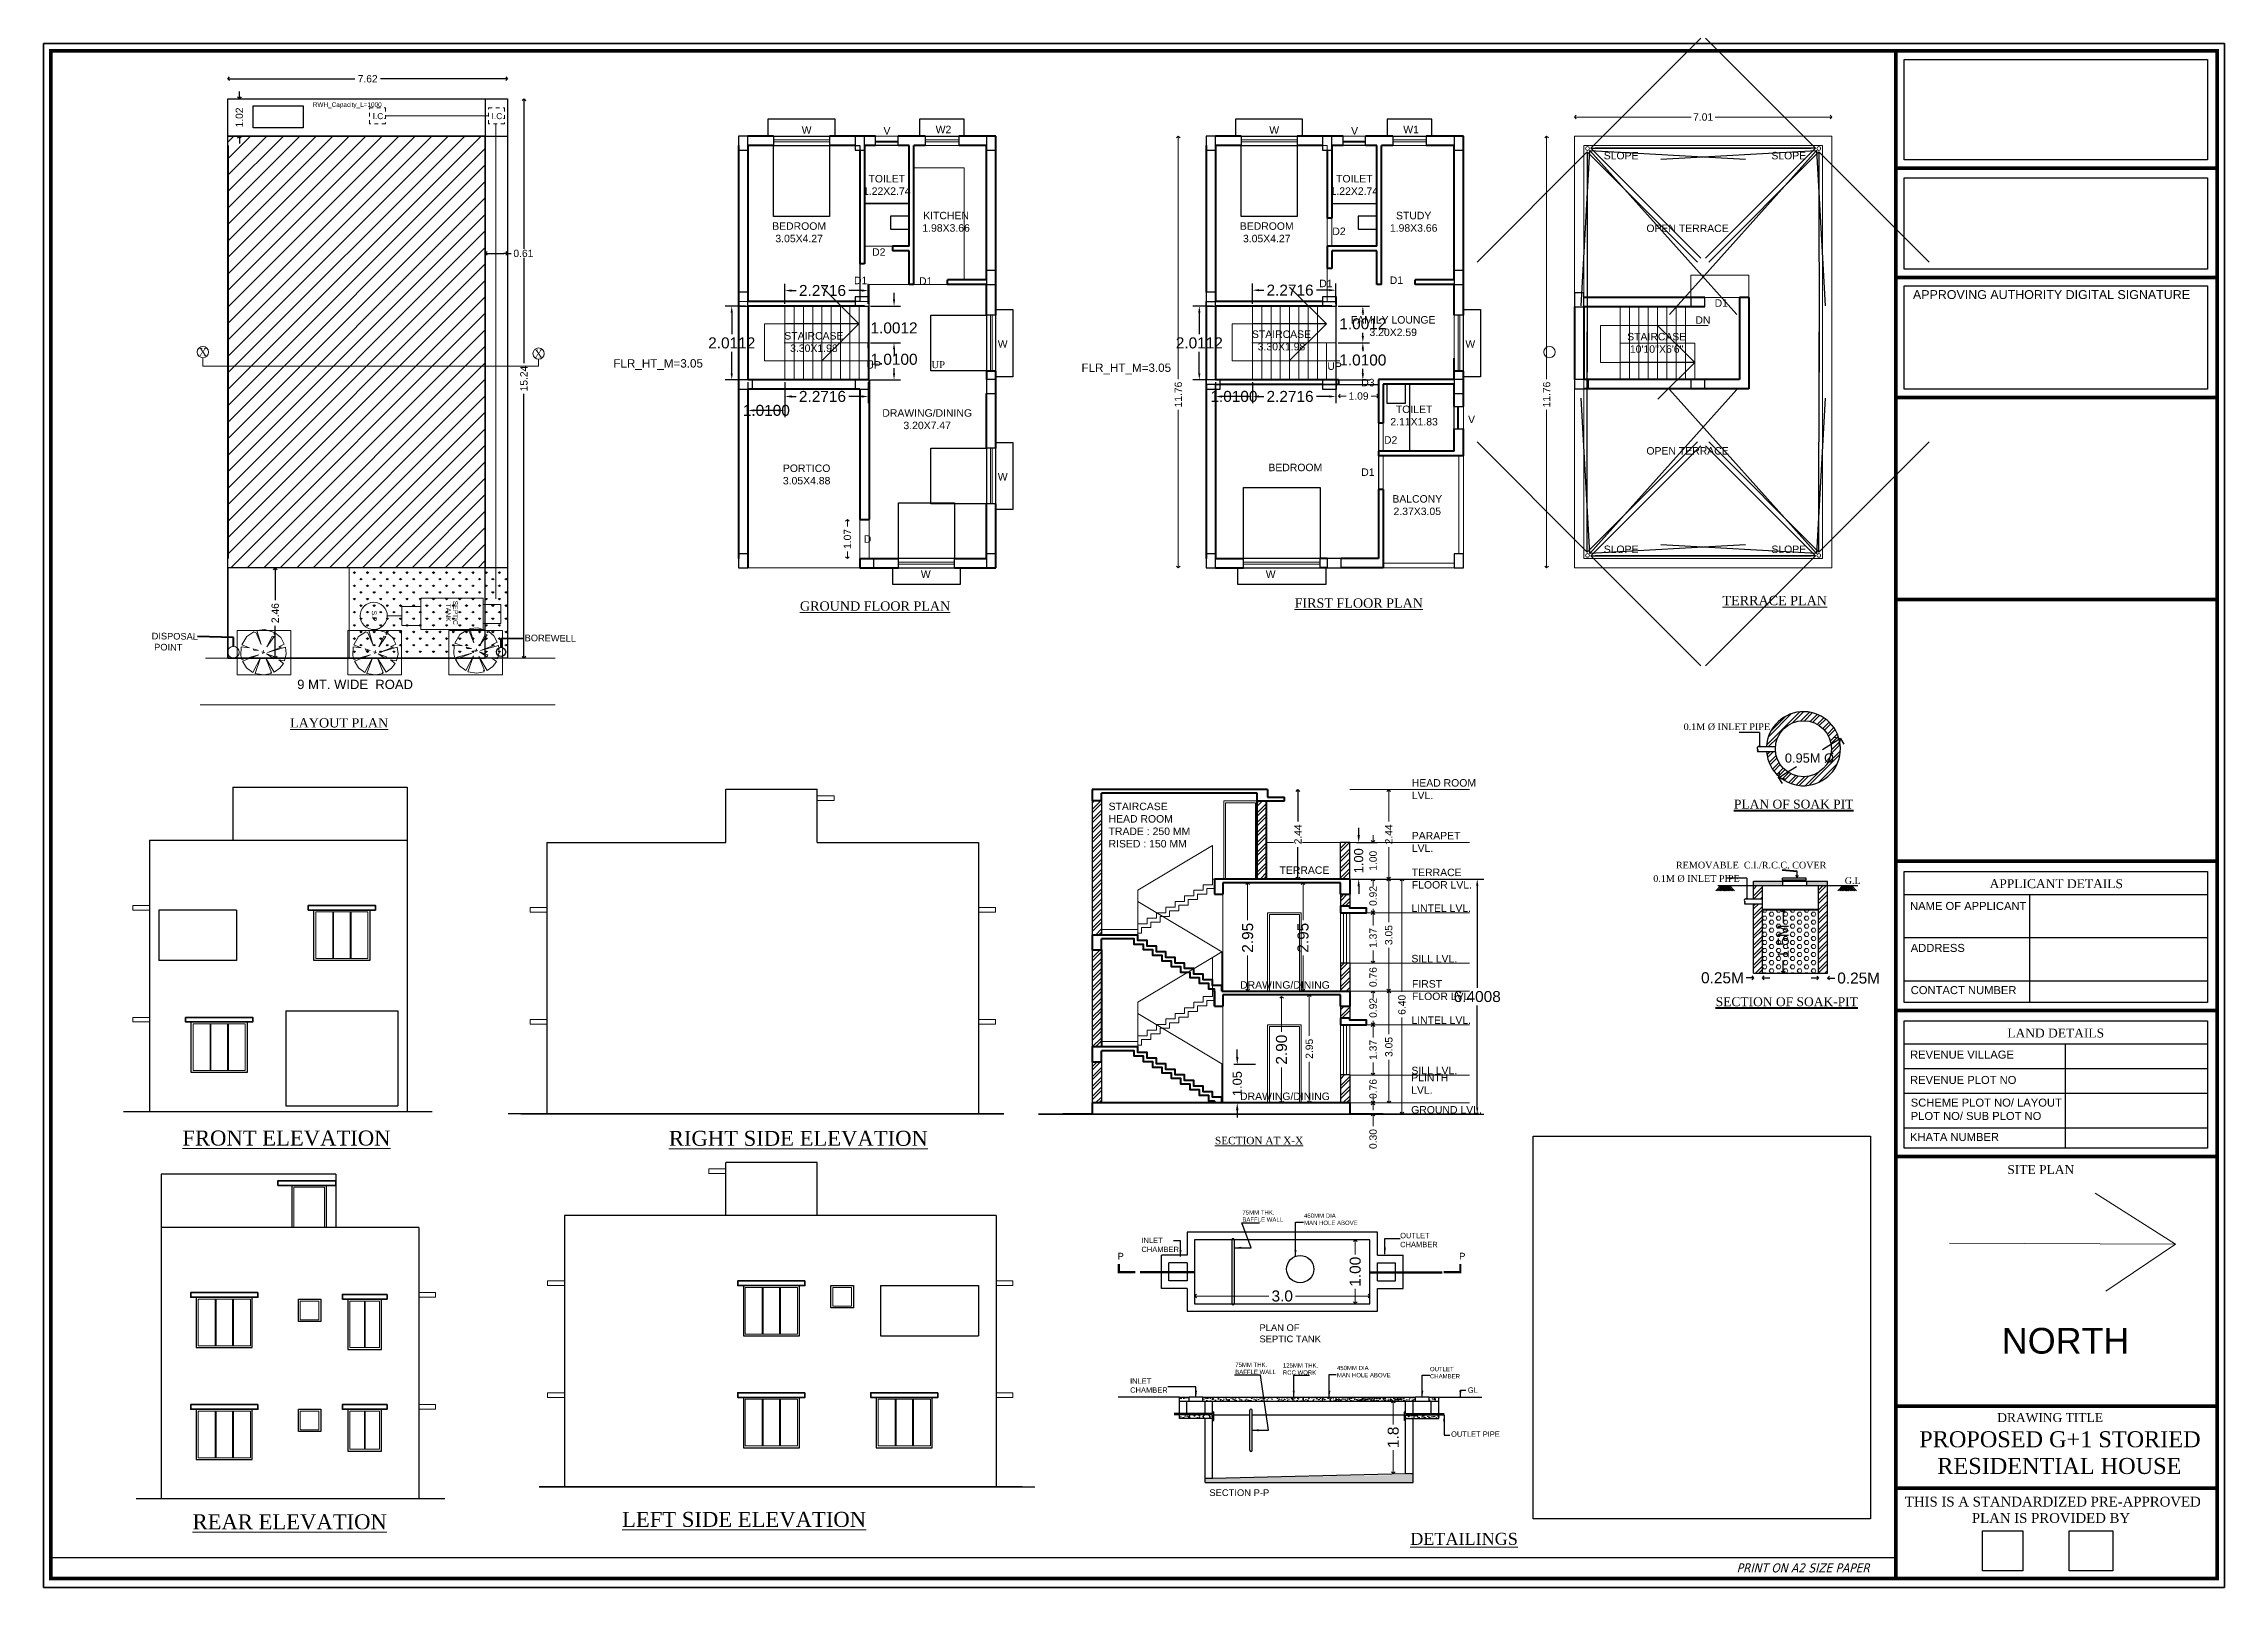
# Model space of a CAD drawing. Header units: metres. Extents: x -9654 to -9525, y 28695 to 28838.
# Drawn here: x -9651.8 to -9592.4, y 28796 to 28838.1 of the extents above; entities that cross this region are included whole.
import ezdxf

# ---------------------------------------------------------------- set-up
doc = ezdxf.new("R2010")
doc.units = ezdxf.units.M
doc.header["$PDMODE"] = 34
doc.header["$PDSIZE"] = -15
for name, pattern in [('CENTER2', [1.125, 0.75, -0.125, 0.125, -0.125]), ('CONTINULUS', [0]), ('DASHED', [0]), ('DASHED2', [0.375, 0.25, -0.125]), ('HIDDEN', [0.375, 0.25, -0.125])]:
    doc.linetypes.add(name, pattern=pattern)
for name, color, linetype, lineweight in [('BLK_1_COVERED_AREA', 140, 'Continuous', 30), ('BLK_1_FLR_0_BLT_UP_AREA', 11, 'DASHED', 9), ('BLK_1_FLR_0_EXIT_WIDTH_DOOR', 7, 'Continuous', 0), ('BLK_1_FLR_0_REGULAR_ROOM_1', 1, 'DASHED', 9), ('BLK_1_FLR_0_REGULAR_ROOM_2', 1, 'DASHED', 9), ('BLK_1_FLR_0_STAIR_1', 7, 'Continuous', 0), ('BLK_1_FLR_0_STAIR_1_FLIGHT_1', 7, 'Continuous', 0), ('BLK_1_FLR_0_STAIR_1_FLIGHT_2', 7, 'Continuous', 0), ('BLK_1_FLR_0_STAIR_1_LANDING_1', 7, 'Continuous', 0), ('BLK_1_FLR_1_BLT_UP_AREA', 11, 'DASHED', 9), ('BLK_1_FLR_1_EXIT_WIDTH_DOOR', 7, 'Continuous', 0), ('BLK_1_FLR_1_REGULAR_ROOM_1', 1, 'DASHED', 9), ('BLK_1_FLR_1_REGULAR_ROOM_2', 1, 'DASHED', 9), ('BLK_1_FLR_1_ROOF_AREA', 7, 'Continuous', 0), ('BLK_1_FLR_1_STAIR_1_FLIGHT_1', 7, 'Continuous', 0), ('BLK_1_FLR_1_STAIR_1_FLIGHT_2', 7, 'Continuous', 0), ('BLK_1_FLR_1_STAIR_1_LANDING_1', 7, 'Continuous', 0), ('BLK_1_LVL_0_BLDG_FOOT_PRINT', 1, 'DASHED', 9), ('BUA TOTAL', 3, 'Continuous', 30), ('Chajja', 23, 'DASHED', 9), ('column', 1, 'Continuous', 25), ('dim', 7, 'Continuous', 0), ('Dim.', 7, 'Continuous', 13), ('dw text', 94, 'Continuous', 9), ('ELE', 7, 'Continuous', 35), ('ele-1', 7, 'Continuous', 30), ('ELE-2', 252, 'Continuous', 18), ('ELE-3', 250, 'Continuous', 18), ('elevation', 5, 'Continuous', 13), ('FORMAT LINE', 7, 'Continuous', 25), ('HATCH', 8, 'Continuous', 0), ('IC', 31, 'Continuous', 0), ('LANDSCAPE', 66, 'Continuous', 13), ('layer', 66, 'Continuous', 15), ('Layer2', 48, 'Continuous', 15), ('LS-Tree', 96, 'Continuous', 9), ('NORTH_DIRECTION', 7, 'Continuous', 0), ('PLAN', 7, 'Continuous', 40), ('PLANTATION_TREECOVER', 7, 'Continuous', 0), ('PLOT_BOUNDARY', 3, 'Continuous', 30), ('rm text', 7, 'Continuous', 18), ('RM TXT', 7, 'Continuous', 20), ('SEC DIM', 2, 'Continuous', 15), ('SEC LINE', 3, 'Continuous', 20), ('SEC WALL', 255, 'Continuous', 30), ('sec-slab', 1, 'Continuous', 40), ('TEXT', 7, 'Continuous', 20), ('TEXT-D-W', 3, 'Continuous', 20), ('WALL', 7, 'Continuous', 25), ('WALL.', 3, 'Continuous', 30), ('win', 5, 'Continuous', 13), ('WINDOWS', 5, 'Continuous', 20)]:
    doc.layers.add(name, color=color, linetype=linetype, lineweight=lineweight)
for name, color, linetype, plot in [('BLK_1_FLR_0_BATH', 3, 'Continuous', False), ('BLK_1_FLR_0_ROOM_1_LIGHT_VENTILATION_1', 7, 'Continuous', False), ('BLK_1_FLR_0_ROOM_2_LIGHT_VENTILATION_1', 7, 'Continuous', False), ('BLK_1_FLR_0_WATER_CLOSET', 2, 'Continuous', False), ('BLK_1_FLR_1_ROOM_1_LIGHT_VENTILATION_1', 7, 'Continuous', False), ('BLK_1_FLR_1_ROOM_2_LIGHT_VENTILATION_1', 7, 'Continuous', False), ('BLK_1_FLR_1_STAIR_1', 7, 'Continuous', False), ('BLK_1_FLR_1_WATER_CLOSET', 2, 'Continuous', False), ('BLK_1_HT_OF_BLDG', 5, 'Continuous', False), ('BLK_1_LVL_0_FRONT_SETBACK', 2, 'Continuous', False), ('BLK_1_LVL_0_REAR_SETBACK', 11, 'Continuous', False), ('BLK_1_LVL_0_SIDE_SETBACK2', 102, 'Continuous', False), ('BLK_1_MUMTY_HT', 7, 'Continuous', False), ('RWH', 4, 'Continuous', False)]:
    doc.layers.add(name, color=color, linetype=linetype, plot=plot)
for name, color, linetype in [('BLK_1_FLR_0_CARPET_AREA', 25, 'Continuous'), ('BLK_1_FLR_0_CHAJJA', 7, 'Continuous'), ('BLK_1_FLR_1_CARPET_AREA', 25, 'Continuous'), ('BLK_1_FLR_1_CHAJJA', 7, 'Continuous'), ('BLK_1_PARAPET_HT', 3, 'Continuous')]:
    doc.layers.add(name, color=color, linetype=linetype)
doc.styles.add('12', font='times.ttf', dxfattribs={"height": 12})
doc.styles.add('9', font='times.ttf', dxfattribs={"height": 9})
doc.styles.add('Arial', font='arial.ttf', dxfattribs={"height": 0.2})
doc.styles.add('MtXpl_Georgia', font='georgiab.ttf')
doc.styles.add('PreDCRFont', font='arial.ttf', dxfattribs={"height": 0.25})
doc.styles.get("Standard").update_dxf_attribs({"font": 'arial.ttf', "height": 0.25})
doc.styles.add('STYLE1', font='arial.ttf', dxfattribs={"height": 0.3})
doc.styles.add('style2', font='arial.ttf', dxfattribs={"height": 0.3})
doc.styles.add('style3', font='arial.ttf', dxfattribs={"height": 12})
doc.dimstyles.new('Copy of Standard', dxfattribs={"dimtxt": 9, "dimasz": 2, "dimexe": 0.125, "dimexo": 0.125, "dimgap": 0, "dimtad": 0, "dimtoh": 1, "dimdec": 0, "dimlfac": -1, "dimzin": 0, "dimdsep": 46, "dimlunit": 4, "dimtxsty": 'Arial', "dimblk": 'OBLIQUE', "dimcen": 10, "dimse1": 1, "dimse2": 1, "dimclrd": 54, "dimclre": 252, "dimclrt": 256, "dimadec": 8, "dimazin": 0, "dimtfac": 1, "dimtdec": 0, "dimtofl": 0, "dimtmove": 1, "dimatfit": 3, "dimldrblk": 'OPEN90', "dimfxl": 0.125, "dimtolj": 1, "dimtzin": 0, "dimlwd": 0, "dimlwe": -1, "dimarcsym": 0})
doc.dimstyles.new('Copy of Standard2', dxfattribs={"dimtxt": 0.25, "dimasz": 0.2, "dimexe": 0.5, "dimexo": 0.3, "dimgap": 0.09, "dimtad": 0, "dimtoh": 1, "dimzin": 0, "dimdsep": 46, "dimtxsty": 'PreDCRFont', "dimcen": 0.025, "dimdle": 0.1, "dimadec": 0, "dimazin": 0, "dimtfac": 1, "dimtofl": 0, "dimtmove": 2, "dimatfit": 3, "dimfxl": 0.18, "dimtolj": 1, "dimtzin": 0, "dimarcsym": 0})
doc.dimstyles.new('INT DIM', dxfattribs={"dimtxt": 0.3, "dimasz": 0.1, "dimexe": 0.18, "dimexo": 0.0625, "dimgap": 0.09, "dimtad": 0, "dimzin": 0, "dimdsep": 46, "dimtxsty": 'style2', "dimblk": 'OPEN90', "dimcen": 0.09, "dimse1": 1, "dimse2": 1, "dimclrd": 250, "dimclrt": 256, "dimadec": 0, "dimazin": 0, "dimtfac": 1, "dimtofl": 0, "dimtmove": 0, "dimatfit": 3, "dimfxl": 0.18, "dimtolj": 1, "dimtzin": 0, "dimlwd": -1, "dimarcsym": 0})
doc.dimstyles.new('RAJESH', dxfattribs={"dimtxt": 10, "dimasz": 7, "dimexe": 0.18, "dimexo": 0.0625, "dimgap": 0.09, "dimtad": 0, "dimtih": 1, "dimtoh": 1, "dimdec": 1, "dimzin": 0, "dimdsep": 46, "dimlunit": 4, "dimtxsty": 'Standard', "dimblk": 'OPEN90', "dimcen": 0.09, "dimadec": 0, "dimazin": 0, "dimtfac": 1, "dimtdec": 1, "dimtofl": 0, "dimtmove": 0, "dimatfit": 3, "dimfxl": 0.18, "dimtolj": 1, "dimtzin": 0, "dimarcsym": 0})
doc.dimstyles.get("Standard").update_dxf_attribs({"dimtxt": 0.9, "dimasz": 0.18, "dimexe": 0.18, "dimexo": 0.0625, "dimgap": 0.09, "dimtad": 0, "dimtih": 1, "dimtoh": 1, "dimdec": 4, "dimzin": 0, "dimdsep": 46, "dimtxsty": 'STYLE1', "dimcen": 0.09, "dimadec": 0, "dimazin": 0, "dimtfac": 1, "dimtdec": 4, "dimtofl": 0, "dimtmove": 0, "dimatfit": 3, "dimfxl": 1, "dimtolj": 1, "dimtzin": 0, "dimarcsym": 0})
picture_1 = doc.add_image_def('image1.png', size_in_pixel=(150, 150))
picture_2 = doc.add_image_def('image2.jpg', size_in_pixel=(235, 215))
picture_3 = doc.add_image_def('image3.jpg', size_in_pixel=(2415, 2738))
pattern_1 = [(45, (-13306.1834, 25755.81913), (-0.134703842, 0.134703842), []), (45, (-13306.0936, 25755.81913), (-0.134703842, 0.134703842), [])]
pattern_2 = [(50, (-10394.10638, 28733.9001), (0.196757633, -0.017214062), [0.020573877, -0.22631264]), (355, (-10394.10638, 28733.9001), (-0.03806204, 0.20634011), [0.0164591, -0.181050114]), (100.4514, (-10394.08998, 28733.89867), (0.15869574, 0.18912592), [0.017485104, -0.19233615]), (46.1842, (-10394.10638, 28733.95497), (0.29276381, -0.0454049), [0.03086081, -0.33946896]), (96.6356, (-10394.08198, 28733.95118), (0.25639514, 0.26721841), [0.02622766, -0.28850418]), (351.1842, (-10394.10638, 28733.95497), (0.25639493, 0.26721861), [0.02468865, -0.27157517]), (21, (-10394.07895, 28733.94125), (0.16374256, -0.11044575), [0.020573877, -0.22631264]), (326, (-10394.07895, 28733.94125), (0.06674586, 0.198921967), [0.0164591, -0.181050114]), (71.4514, (-10394.0653, 28733.93205), (0.23048849, 0.088476035), [0.017485104, -0.19233615]), (37.5, (-10394.10638, 28733.900105), (0.0033356715, 0.091318894), [0, -0.178855567, 0, -0.183793297, 0, -0.18173591]), (7.5, (-10394.10638, 28733.9001), (0.072164803, 0.108194372), [0, -0.104789611, 0, -0.174740792, 0, -0.069265384]), (327.5, (-10394.167554, 28733.900105), (0.146437292, -0.006187215), [0, -0.068579589, 0, -0.213968316, 0, -0.283919496]), (317.5, (-10394.19499, 28733.9001), (0.15997867, 0.027460634), [0, -0.089153465, 0, -0.142096907, 0, -0.20162399])]
pattern_3 = [(50, (-10391.9574, 28733.9001), (0.196757633, -0.017214062), [0.020573877, -0.22631264]), (355, (-10391.9574, 28733.9001), (-0.03806204, 0.20634011), [0.0164591, -0.181050114]), (100.4514, (-10391.941, 28733.89867), (0.15869574, 0.18912592), [0.017485104, -0.19233615]), (46.1842, (-10391.9574, 28733.95497), (0.29276381, -0.0454049), [0.03086081, -0.33946896]), (96.6356, (-10391.933, 28733.95118), (0.25639514, 0.26721841), [0.02622766, -0.28850418]), (351.1842, (-10391.9574, 28733.95497), (0.25639493, 0.26721861), [0.02468865, -0.27157517]), (21, (-10391.92997, 28733.94125), (0.16374256, -0.11044575), [0.020573877, -0.22631264]), (326, (-10391.92997, 28733.94125), (0.06674586, 0.198921967), [0.0164591, -0.181050114]), (71.4514, (-10391.91633, 28733.93205), (0.23048849, 0.088476035), [0.017485104, -0.19233615]), (37.5, (-10391.9574, 28733.900105), (0.0033356715, 0.091318894), [0, -0.178855567, 0, -0.183793297, 0, -0.18173591]), (7.5, (-10391.9574, 28733.9001), (0.072164803, 0.108194372), [0, -0.104789611, 0, -0.174740792, 0, -0.069265384]), (327.5, (-10392.018576, 28733.900105), (0.146437292, -0.006187215), [0, -0.068579589, 0, -0.213968316, 0, -0.283919496]), (317.5, (-10392.04601, 28733.9001), (0.15997867, 0.027460634), [0, -0.089153465, 0, -0.142096907, 0, -0.20162399])]

msp = doc.modelspace()

# ---------------------------------------------------------------- texts
at = {"style": 'MtXpl_Georgia'}
msp.add_text('UP', height=0.191978, dxfattribs=at).set_placement((-9627.6413, 28829.24247))
at = {"layer": 'BLK_1_FLR_0_STAIR_1', "insert": (-9633.86451, 28829.48674), "char_height": 0.2269438, "width": 2.4207342, "attachment_point": 3}
msp.add_mtext('FLR_HT_M=3.05', dxfattribs=at)
at = {"layer": 'BLK_1_FLR_1_STAIR_1', "insert": (-9621.11281, 28829.07593), "char_height": 0.2269438, "width": 2.4207342, "attachment_point": 9}
msp.add_mtext('FLR_HT_M=3.05', dxfattribs=at)
at = {"layer": 'dw text', "linetype": 'CONTINULUS', "ltscale": 0.05, "attachment_point": 1, "style": 'Arial'}
for s, width, gutter_width, insert, char_height in [('APPROVING AUTHORITY DIGITAL SIGNATURE', 9.7144547, 1.21259, (-9600.90622, 28831.36786), 0.2425176), ('{\\fTimes New Roman|b0|i0|c0|p18;APPLICANT DETAILS}', 4.3663785, 1.5, (-9598.81739, 28815.3218), 0.2425176), ('{\\fTimes New Roman|b0|i0|c0|p18;LAND DETAILS}', 4.3663785, 1.5, (-9598.33493, 28811.25364), 0.2425176), ('{\\fTimes New Roman|b0|i0|c0|p18;SITE PLAN}', 4.3663785, 1.5, (-9598.33493, 28807.53481), 0.2425176), ('{\\fTimes New Roman|b0|i0|c0|p18;DRAWING TITLE}', 4.3663785, 1.5, (-9598.60848, 28800.77906), 0.2425176), ('\\pi0.71196;{\\fTimes New Roman|b0|i0|c0|p18;PROPOSED G+1 STORIED \\P\\pi1.20309;RESIDENTIAL HOUSE}', 8.8792546, 1.5, (-9601.4454, 28800.28601), 0.4365317), ('\\pi0.15267;{\\fTimes New Roman|b0|i0|c0|p18;THIS IS A STANDARDIZED PRE-APPROVED \\P\\pi1.97813;PLAN IS PROVIDED BY}', 8.1568587, 1.5, (-9601.27834, 28798.50139), 0.2667694), ('{\\fTahoma|b0|i1|c0|p34;\\C251;\\c6710371;PRINT ON A2 SIZE PAPER}', 5.0135863, 0.6, (-9605.70928, 28796.68618), 0.2449673)]:
    msp.add_mtext_dynamic_manual_height_columns(s, width=width, gutter_width=gutter_width, heights=[0], dxfattribs=dict(at, insert=insert, char_height=char_height))
for s, insert, char_height, width in [('NAME OF APPLICANT', (-9600.98436, 28814.70296), 0.2182658, 3.9297406), ('ADDRESS', (-9600.96631, 28813.56038), 0.218266, 5.6973446), ('CONTACT NUMBER', (-9600.96631, 28812.41088), 0.2182658, 4.9530803), ('REVENUE VILLAGE', (-9600.98436, 28810.65417), 0.2182658, 4.9530803), ('REVENUE PLOT NO', (-9600.98436, 28809.96372), 0.2182658, 3.1207074), ('SCHEME PLOT NO/ LAYOUT PLOT NO/ SUB PLOT NO', (-9600.96631, 28809.34632), 0.2182658, 4.4231315), ('\\pi5.41516;{\\fTimes New Roman|b0|i0|c0|p18;\\LFRONT ELEVATION}', (-9653.45819, 28808.47669), 0.4082788, 16.3543008), ('\\pi4.73754;{\\fTimes New Roman|b0|i0|c0|p18;\\LRIGHT SIDE ELEVATION}', (-9639.53119, 28808.46837), 0.4082788, 16.3543008), ('KHATA NUMBER', (-9600.98436, 28808.41043), 0.2182658, 3.1207074), ('\\pi5.59973;{\\fTimes New Roman|b0|i0|c0|p18;\\LREAR ELEVATION}', (-9653.36655, 28798.02379), 0.4082788, 16.3543008), ('\\pi5.59973;{\\fTimes New Roman|b0|i0|c0|p18;\\LREAR ELEVATION}', (-9653.36655, 28798.02379), 0.4082788, 16.3543008), ('\\pi4.93933;{\\fTimes New Roman|b0|i0|c0|p18;\\LLEFT SIDE ELEVATION}', (-9641.00588, 28798.08928), 0.4082788, 16.3543008), ('{\\fTimes New Roman|b0|i0|c0|p18;\\H0.8x;\\LDETAILINGS}', (-9614.59949, 28797.51827), 0.4082788, 16.3543008)]:
    msp.add_mtext(s, dxfattribs=dict(at, insert=insert, char_height=char_height, width=width))
at = {"layer": 'NORTH_DIRECTION', "insert": (-9598.4858, 28803.09987), "char_height": 0.7, "attachment_point": 1}
msp.add_mtext_dynamic_manual_height_columns('NORTH', width=4.029729, gutter_width=3.5, heights=[0], dxfattribs=at)
at = {"layer": 'rm text', "ltscale": 0.9, "style": 'STYLE1'}
for s, insert, char_height, width, attachment_point in [('{\\H1.27x;SLOPE}   ', (-9609.32812, 28835.13352), 0.1599997, 2.5285281, 1), ('{\\H1.27x;SLOPE}   ', (-9604.76167, 28835.13352), 0.1599997, 2.5285281, 1), ('{\\H1.27x;SLOPE}   ', (-9609.32812, 28824.41068), 0.1599997, 2.5285281, 1), ('{\\H1.27x;SLOPE}   ', (-9604.76167, 28824.41068), 0.1599997, 2.5285281, 1), ('STAIRCASE\\PHEAD ROOM\\PTRADE : 250 MM\\PRISED : 150 MM', (-9622.81492, 28816.18457), 0.2031996, 2.5767879, 7), ('TERRACE', (-9618.15885, 28815.46576), 0.2032, 1.5228838, 7), ('DRAWING/DINING', (-9619.23391, 28812.33851), 0.2031996, 1.5228838, 7), ('PLINTH LVL.', (-9614.573, 28809.47852), 0.2031996, 1.5228838, 7), ('DRAWING/DINING', (-9619.23391, 28809.30473), 0.2031996, 1.5228838, 7), ('GROUND LVL.', (-9614.573, 28808.93698), 0.2031996, 2.4285211, 7)]:
    msp.add_mtext(s, dxfattribs=dict(at, insert=insert, char_height=char_height, width=width, attachment_point=attachment_point))
at = {"layer": 'rm text', "insert": (-9647.48537, 28829.67903), "char_height": 0.2171028, "attachment_point": 5, "style": 'Arial'}
msp.add_mtext('{\\fTimes New Roman|b0|i0|c0|p18;\\C1;X}', dxfattribs=at)
at = {"layer": 'rm text', "color": 7, "insert": (-9648.87785, 28822.03629), "char_height": 0.1799996, "attachment_point": 1, "rotation": 359.523673}
msp.add_mtext_dynamic_manual_height_columns('{\\fArial TUR|b0|i0|c162|p34;DISPOSAL\\P}{\\fArial TUR|b0|i0|c162|p34; POINT }', width=1.6037979, gutter_width=654.99074, heights=[0.68197], dxfattribs=at)
at = {"layer": 'rm text', "attachment_point": 1}
for s, insert, char_height, width in [('HEAD ROOM\\PLVL.', (-9614.55637, 28818.04822), 0.2032, 2.1251685), ('PARAPET LVL.', (-9614.55637, 28816.60983), 0.2031996, 1.693276), ('TERRACE FLOOR LVL.', (-9614.55637, 28815.60983), 0.2031996, 1.693276), ('LINTEL LVL.', (-9614.56668, 28814.63496), 0.2031996, 1.9039372), ('SILL LVL.', (-9614.56668, 28813.26136), 0.2032, 1.9039372), ('FIRST\\PFLOOR LVL.', (-9614.55118, 28812.5729), 0.2032, 1.9039372), ('LINTEL LVL.', (-9614.56668, 28811.58336), 0.2031996, 1.9039372), ('SILL LVL.', (-9614.56668, 28810.21337), 0.2032, 1.9039372)]:
    msp.add_mtext(s, dxfattribs=dict(at, insert=insert, char_height=char_height, width=width))
at = {"layer": 'RM TXT', "char_height": 0.2032, "attachment_point": 5, "style": 'Arial'}
for s, insert in [('TOILET\\P1.22X2.74', (-9628.85725, 28834.23392)), ('TOILET\\P1.22X2.74', (-9616.12081, 28834.23392)), ('KITCHEN\\P1.98X3.66', (-9627.24175, 28833.22938)), ('STUDY\\P1.98X3.66', (-9614.50532, 28833.22938)), ('BEDROOM\\P3.05X4.27', (-9631.24386, 28832.9417)), ('BEDROOM\\P3.05X4.27', (-9618.50743, 28832.9417)), ('OPEN TERRACE', (-9607.04553, 28833.05049)), ('FAMILY LOUNGE\\P3.20X2.59', (-9615.06264, 28830.38762)), ('DN', (-9606.62635, 28830.5526)), ('STAIRCASE\\P3.30X1.98', (-9630.84192, 28829.95358)), ('STAIRCASE\\P3.30X1.98', (-9618.10549, 28829.99686)), ("STAIRCASE\\P10'10''X6'6''", (-9607.88523, 28829.93064)), ('UP', (-9629.21444, 28829.33061)), ('UP', (-9616.65861, 28829.29624)), ('DRAWING/DINING\\P3.20X7.47', (-9627.75627, 28827.85093)), ('TOILET\\P2.11X1.83', (-9614.49312, 28827.95139)), ('OPEN TERRACE', (-9607.04553, 28826.98953)), ('PORTICO\\P3.05X4.88', (-9631.03947, 28826.34571)), ('BEDROOM', (-9617.72918, 28826.53689)), ('BALCONY\\P2.37X3.05', (-9614.40738, 28825.51073))]:
    msp.add_mtext_dynamic_manual_height_columns(s, width=66.9498533, gutter_width=1, heights=[0], dxfattribs=dict(at, insert=insert))
at = {"layer": 'TEXT', "lineweight": 40, "style": '9'}
for s, height, p in [('0.1M %%C INLET PIPE', 0.1822496, (-9607.15189, 28819.38495)), ('REMOVABLE  C.I./R.C.C. COVER', 0.1822496, (-9607.36135, 28815.61608)), ('0.1M %%C INLET PIPE', 0.1822496, (-9607.97924, 28815.25052)), ('G.L', 0.18225, (-9602.76483, 28815.19352))]:
    msp.add_text(s, height=height, dxfattribs=at).set_placement(p)
at = {"layer": 'TEXT', "linetype": 'Continuous', "lineweight": 40, "style": '12'}
for s, p in [('%%UPLAN OF SOAK PIT', (-9605.78145, 28817.24635)), ('%%USECTION OF SOAK-PIT', (-9606.27959, 28811.86351))]:
    msp.add_text(s, height=0.2429995, dxfattribs=at).set_placement(p)
at = {"layer": 'TEXT', "char_height": 0.254}
for s, insert, attachment_point in [('{\\fTimes New Roman|b0|i0|c0|p18;\\LGROUND FLOOR PLAN}', (-9631.22189, 28822.63257), 7), ('{\\fTimes New Roman|b0|i0|c0|p18;\\LFIRST FLOOR PLAN}', (-9614.25196, 28822.714), 9), ('{\\fTimes New Roman|b0|i0|c0|p18;\\LTERRACE PLAN}', (-9603.24695, 28822.78272), 9), ('{\\fTimes New Roman|b0|i0|c0|p18;\\LLAYOUT PLAN}', (-9645.11115, 28819.45093), 7)]:
    msp.add_mtext_dynamic_manual_height_columns(s, width=382.9577189, gutter_width=654.99074, heights=[37.45489], dxfattribs=dict(at, insert=insert, attachment_point=attachment_point))
at = {"layer": 'TEXT', "char_height": 0.254, "attachment_point": 9}
for s, insert, width in [('9 MT. WIDE  ROAD', (-9641.76227, 28820.49812, 3.91434), 8.8756814), ('{\\fTimes New Roman|b0|i0|c0|p18;\\H0.8x;\\LSECTION AT X-X\\P\\H1.25x; }', (-9617.51373, 28807.70968), 2.5593657)]:
    msp.add_mtext(s, dxfattribs=dict(at, insert=insert, width=width))
at = {"layer": 'TEXT', "color": 7, "attachment_point": 1}
for s, insert, char_height, width in [('75MM THK. \\PBAFFLE WALL', (-9619.17095, 28806.30456), 0.1170425, 3.3389341), ('450MM DIA \\PMAN HOLE ABOVE', (-9617.49142, 28806.21619), 0.1170425, 3.3389341), ('INLET \\PCHAMBER', (-9621.92081, 28805.55718), 0.146303, 4.1736676), ('OUTLET \\PCHAMBER', (-9614.87375, 28805.68905), 0.146303, 4.1736676), ('{\\H1.25x;P}', (-9622.57036, 28805.1462), 0.1463031, 4.1736676), ('{\\H1.25x;P}', (-9613.26544, 28805.1462), 0.1463031, 4.1736676), ('{\\H1.25x;PLAN OF SEPTIC TANK}', (-9618.70599, 28803.19738), 0.1463031, 1.9386865), ('75MM THK. \\PBAFFLE WALL', (-9619.36629, 28802.15479), 0.1170425, 3.3389341), ('125MM THK. \\PRCC WORK', (-9618.06756, 28802.13868), 0.1170425, 3.3389341), ('450MM DIA \\PMAN HOLE ABOVE', (-9616.5949, 28802.06719), 0.1170425, 3.3389341), ('OUTLET \\PCHAMBER', (-9614.06147, 28802.03758), 0.117042, 3.3389341), ('INLET \\PCHAMBER', (-9622.22849, 28801.72489), 0.146303, 4.1736676), ('GL', (-9613.0299, 28801.48), 0.146303, 4.1736676), ('OUTLET PIPE', (-9613.48649, 28800.28036), 0.1463031, 4.1736676), ('{\\H1.25x;SECTION P-P}', (-9620.07029, 28798.70372), 0.1463031, 4.1736676)]:
    msp.add_mtext(s, dxfattribs=dict(at, insert=insert, char_height=char_height, width=width))
at = {"layer": 'TEXT-D-W', "style": 'STYLE1'}
for p in [(-9628.946, 28835.60598), (-9616.20957, 28835.60598), (-9613.02325, 28827.745)]:
    msp.add_text('V', height=0.2032, dxfattribs=at).set_placement(p)
at = {"layer": 'TEXT-D-W', "char_height": 0.2032, "attachment_point": 5, "style": 'STYLE1'}
for s, insert in [('W', (-9631.04029, 28835.72936)), ('W2', (-9627.31212, 28835.74361)), ('W', (-9618.30385, 28835.72936)), ('W1', (-9614.57569, 28835.74361)), ('D2', (-9616.53923, 28832.97133)), ('D2', (-9629.07393, 28832.40486)), ('D1', (-9629.56813, 28831.63139)), ('D1', (-9627.79624, 28831.61573)), ('D1', (-9616.89466, 28831.54994)), ('D1', (-9614.97703, 28831.63767)), ('D1', (-9606.12529, 28831.01549)), ('W', (-9625.69942, 28829.90301)), ('W', (-9612.96299, 28829.90301)), ('D2', (-9615.13237, 28827.28631)), ('W', (-9625.69942, 28826.28351)), ('D1', (-9615.75276, 28826.40996)), ('D', (-9629.3803, 28824.58809)), ('W', (-9627.79532, 28823.6313)), ('W', (-9618.40043, 28823.6313))]:
    msp.add_mtext_dynamic_manual_height_columns(s, width=66.9498533, gutter_width=1, heights=[0], dxfattribs=dict(at, insert=insert))

# ---------------------------------------------------------------- blocks, each defined once
blk = doc.blocks.new('_Open90')
at = {"layer": 'PLAN', "color": 0, "lineweight": -2}
for p, q in [((-0.5, 0.5), (0, 0)), ((0, 0), (-1, 0)), ((0, 0), (-0.5, -0.5))]:
    blk.add_line(p, q, dxfattribs=at)
blk = doc.blocks.new('*D142')
at = {"color": 0, "linetype": 'Continuous', "lineweight": -2, "transparency": 16777216}
for p, q in [((-9602.882, 28819.153), (-9602.786, 28819.001)), ((-9603.093, 28819.019), (-9603.371, 28818.843)), ((-9604.568, 28818.083), (-9604.472, 28817.931)), ((-9604.357, 28818.217), (-9604.079, 28818.394))]:
    blk.add_line(p, q, dxfattribs=at)
at = {"layer": 'Defpoints', "color": 0, "transparency": 16777216}
for p in [(-9603.119, 28819.527), (-9602.882, 28819.153), (-9604.805, 28818.457)]:
    blk.add_point(p, dxfattribs=at)
at = {"color": 0, "lineweight": -2, "transparency": 16777216, "xscale": 0.25, "yscale": 0.25, "zscale": 0.25}
for p, rotation in [((-9602.882, 28819.153), 32.39695009175426), ((-9604.568, 28818.083), 212.3969500917543)]:
    blk.add_blockref('_Open90', p, dxfattribs=dict(at, rotation=rotation))
at = {"color": 0, "transparency": 16777216, "insert": (-9603.725, 28818.618), "char_height": 0.25, "attachment_point": 5}
blk.add_mtext('\\A1;0.95M %%C', dxfattribs=at)
blk = doc.blocks.new('*D143')
at = {"layer": 'Defpoints', "color": 0, "linetype": 'ByBlock', "ltscale": 5, "transparency": 16777216}
for p in [(-9603.476, 28812.778), (-9603.232, 28812.767), (-9603.232, 28812.628)]:
    blk.add_point(p, dxfattribs=at)
at = {"layer": 'WALL', "color": 250, "ltscale": 5, "transparency": 16777216}
for p, q in [((-9603.576, 28812.628), (-9603.676, 28812.628)), ((-9603.132, 28812.628), (-9603.032, 28812.628))]:
    blk.add_line(p, q, dxfattribs=at)
at = {"layer": 'WALL', "color": 250, "linetype": 'ByBlock', "ltscale": 5, "transparency": 16777216, "xscale": 0.1, "yscale": 0.1, "zscale": 0.1}
blk.add_blockref('_Open90', (-9603.476, 28812.628), dxfattribs=at)
at = {"layer": 'WALL', "color": 250, "linetype": 'ByBlock', "ltscale": 5, "transparency": 16777216, "xscale": 0.1, "yscale": 0.1, "zscale": 0.1, "rotation": 180}
blk.add_blockref('_Open90', (-9603.232, 28812.628), dxfattribs=at)
at = {"layer": 'WALL', "linetype": 'ByBlock', "lineweight": 40, "ltscale": 5, "transparency": 16777216, "insert": (-9602.385, 28812.628), "char_height": 0.3, "attachment_point": 5, "style": 'style2'}
blk.add_mtext('\\A1;0.25M', dxfattribs=at)
blk = doc.blocks.new('*D144')
at = {"layer": 'Defpoints', "color": 0, "linetype": 'ByBlock', "ltscale": 5, "transparency": 16777216}
for p in [(-9605.248, 28812.767), (-9605.248, 28812.636), (-9605.004, 28812.767)]:
    blk.add_point(p, dxfattribs=at)
at = {"layer": 'WALL', "color": 250, "ltscale": 5, "transparency": 16777216}
for p, q in [((-9605.348, 28812.636), (-9605.448, 28812.636)), ((-9604.904, 28812.636), (-9604.804, 28812.636))]:
    blk.add_line(p, q, dxfattribs=at)
at = {"layer": 'WALL', "color": 250, "linetype": 'ByBlock', "ltscale": 5, "transparency": 16777216, "xscale": 0.1, "yscale": 0.1, "zscale": 0.1}
blk.add_blockref('_Open90', (-9605.248, 28812.636), dxfattribs=at)
at = {"layer": 'WALL', "color": 250, "linetype": 'ByBlock', "ltscale": 5, "transparency": 16777216, "xscale": 0.1, "yscale": 0.1, "zscale": 0.1, "rotation": 180}
blk.add_blockref('_Open90', (-9605.004, 28812.636), dxfattribs=at)
at = {"layer": 'WALL', "linetype": 'ByBlock', "lineweight": 40, "ltscale": 5, "transparency": 16777216, "insert": (-9606.095, 28812.636), "char_height": 0.3, "attachment_point": 5, "style": 'style2'}
blk.add_mtext('\\A1;0.25M', dxfattribs=at)
blk = doc.blocks.new('*D111')
at = {"layer": 'Defpoints', "color": 0, "linetype": 'ByBlock', "ltscale": 5, "transparency": 16777216}
for p in [(-9604.505, 28814.485), (-9604.505, 28812.767), (-9604.437, 28812.767)]:
    blk.add_point(p, dxfattribs=at)
at = {"layer": 'WALL', "color": 250, "ltscale": 5, "transparency": 16777216}
for p, q in [((-9604.437, 28814.385), (-9604.437, 28814.143)), ((-9604.437, 28812.867), (-9604.437, 28813.109))]:
    blk.add_line(p, q, dxfattribs=at)
at = {"layer": 'WALL', "color": 250, "linetype": 'ByBlock', "ltscale": 5, "transparency": 16777216, "xscale": 0.1, "yscale": 0.1, "zscale": 0.1}
for p, rotation in [((-9604.437, 28814.485), 90), ((-9604.437, 28812.767), 270)]:
    blk.add_blockref('_Open90', p, dxfattribs=dict(at, rotation=rotation))
at = {"layer": 'WALL', "linetype": 'ByBlock', "lineweight": 40, "ltscale": 5, "transparency": 16777216, "insert": (-9604.437, 28813.626), "char_height": 0.3, "attachment_point": 5, "rotation": 90, "style": 'style2'}
blk.add_mtext('\\A1;1.5M', dxfattribs=at)
blk = doc.blocks.new('*D112')
at = {"layer": 'BUA TOTAL', "color": 250, "ltscale": 0.05, "transparency": 16777216}
for p, q in [((-9645.514, 28823.703), (-9645.514, 28822.923)), ((-9645.514, 28821.439), (-9645.514, 28822.22))]:
    blk.add_line(p, q, dxfattribs=at)
at = {"layer": 'Defpoints', "color": 0, "linetype": 'CONTINULUS', "ltscale": 0.05, "transparency": 16777216}
for p in [(-9645.845, 28823.803), (-9645.845, 28821.339), (-9645.514, 28821.339)]:
    blk.add_point(p, dxfattribs=at)
at = {"layer": 'BUA TOTAL', "color": 250, "linetype": 'CONTINULUS', "ltscale": 0.05, "transparency": 16777216, "xscale": 0.1, "yscale": 0.1, "zscale": 0.1}
for p, rotation in [((-9645.514, 28823.803), 90), ((-9645.514, 28821.339), 270)]:
    blk.add_blockref('_Open90', p, dxfattribs=dict(at, rotation=rotation))
at = {"layer": 'BUA TOTAL', "linetype": 'CONTINULUS', "ltscale": 0.05, "transparency": 16777216, "insert": (-9645.514, 28822.571), "char_height": 0.2, "attachment_point": 5, "rotation": 90, "style": 'Arial', "bg_fill": 3, "box_fill_scale": 1.1, "bg_fill_color": 9, "bg_fill_true_color": 13158600, "bg_fill_transparency": 0}
blk.add_mtext('\\A1;2.46', dxfattribs=at)
blk = doc.blocks.new('*D113')
at = {"layer": 'BUA TOTAL', "color": 250, "ltscale": 0.05, "transparency": 16777216}
for p, q in [((-9638.74, 28836.479), (-9638.74, 28829.377)), ((-9638.74, 28821.439), (-9638.74, 28828.542))]:
    blk.add_line(p, q, dxfattribs=at)
at = {"layer": 'Defpoints', "color": 0, "linetype": 'CONTINULUS', "ltscale": 0.05, "transparency": 16777216}
for p in [(-9639.186, 28836.579), (-9639.186, 28821.339), (-9638.74, 28821.339)]:
    blk.add_point(p, dxfattribs=at)
at = {"layer": 'BUA TOTAL', "color": 250, "linetype": 'CONTINULUS', "ltscale": 0.05, "transparency": 16777216, "xscale": 0.1, "yscale": 0.1, "zscale": 0.1}
for p, rotation in [((-9638.74, 28836.579), 90), ((-9638.74, 28821.339), 270)]:
    blk.add_blockref('_Open90', p, dxfattribs=dict(at, rotation=rotation))
at = {"layer": 'BUA TOTAL', "linetype": 'CONTINULUS', "ltscale": 0.05, "transparency": 16777216, "insert": (-9638.74, 28828.959), "char_height": 0.2, "attachment_point": 5, "rotation": 90, "style": 'Arial', "bg_fill": 3, "box_fill_scale": 1.1, "bg_fill_color": 9, "bg_fill_true_color": 13158600, "bg_fill_transparency": 0}
blk.add_mtext('\\A1;15.24', dxfattribs=at)
blk = doc.blocks.new('*D114')
at = {"layer": 'BUA TOTAL', "color": 250, "ltscale": 0.05, "transparency": 16777216}
for p, q in [((-9646.706, 28837.124), (-9643.343, 28837.124)), ((-9639.286, 28837.124), (-9642.648, 28837.124))]:
    blk.add_line(p, q, dxfattribs=at)
at = {"layer": 'Defpoints', "color": 0, "linetype": 'CONTINULUS', "ltscale": 0.05, "transparency": 16777216}
for p in [(-9646.806, 28837.124), (-9646.806, 28836.579), (-9639.186, 28836.579)]:
    blk.add_point(p, dxfattribs=at)
at = {"layer": 'BUA TOTAL', "color": 250, "linetype": 'CONTINULUS', "ltscale": 0.05, "transparency": 16777216, "xscale": 0.1, "yscale": 0.1, "zscale": 0.1, "rotation": 180}
blk.add_blockref('_Open90', (-9646.806, 28837.124), dxfattribs=at)
at = {"layer": 'BUA TOTAL', "color": 250, "linetype": 'CONTINULUS', "ltscale": 0.05, "transparency": 16777216, "xscale": 0.1, "yscale": 0.1, "zscale": 0.1}
blk.add_blockref('_Open90', (-9639.186, 28837.124), dxfattribs=at)
at = {"layer": 'BUA TOTAL', "linetype": 'CONTINULUS', "ltscale": 0.05, "transparency": 16777216, "insert": (-9642.996, 28837.124), "char_height": 0.2, "attachment_point": 5, "style": 'Arial', "bg_fill": 3, "box_fill_scale": 1.1, "bg_fill_color": 9, "bg_fill_true_color": 13158600, "bg_fill_transparency": 0}
blk.add_mtext('\\A1;7.62', dxfattribs=at)
blk = doc.blocks.new('CFGUHY')
at = {"layer": 'IC', "linetype": 'DASHED2', "ltscale": 2}
blk.add_lwpolyline([(53916.3, -2420.9), (53956.1, -2420.9), (53956.1, -2460.6), (53916.3, -2460.6)], close=True, dxfattribs=at)
at = {"ltscale": 5, "insert": (53924.1, -2433.9), "char_height": 15, "width": 31.257, "attachment_point": 1, "style": 'PreDCRFont'}
blk.add_mtext('I.C.', dxfattribs=at)
blk = doc.blocks.new('A$C4CE71B6A')
at = {"layer": 'IC', "linetype": 'HIDDEN', "ltscale": 25}
blk.add_line((0.737, 1.847), (0.737, 1.384), dxfattribs=at)
for points in [[(0.973, 4.431), (0.973, 4.992), (0.37, 4.992), (0.37, 4.431)], [(1.038, 2.449), (1.038, 1.847), (0.435, 1.847), (0.435, 2.449)]]:
    blk.add_lwpolyline(points, dxfattribs=at)
at = {"layer": 'IC', "linetype": 'Continuous', "ltscale": 25}
blk.add_lwpolyline([(1.168, 4.431), (1.168, 2.449), (0.175, 2.449), (0.175, 4.431)], close=True, dxfattribs=at)
blk.add_circle((0.737, 0.95), 0.433, dxfattribs=at)
at = {"layer": 'IC', "style": 'style3'}
for s, p in [('SEPTIC ', (0.252, 3.474)), ('TANK', (0.349, 3.25)), ('S.P', (0.566, 0.891))]:
    blk.add_text(s, height=0.1524, dxfattribs=at).set_placement(p)
blk = doc.blocks.new('_Oblique')
at = {"color": 0, "linetype": 'ByBlock', "lineweight": -2}
blk.add_line((-0.5, -0.5), (0.5, 0.5), dxfattribs=at)
blk = doc.blocks.new('*D108')
at = {"layer": 'Defpoints', "color": 0, "ltscale": 0.05, "transparency": 16777216}
for p in [(-9620.916, 28835.563), (-9620.16, 28835.563), (-9620.16, 28823.803)]:
    blk.add_point(p, dxfattribs=at)
at = {"layer": 'Dim.', "color": 250, "ltscale": 0.05, "transparency": 16777216}
for p, q in [((-9620.916, 28835.463), (-9620.916, 28828.942)), ((-9620.916, 28823.903), (-9620.916, 28828.106))]:
    blk.add_line(p, q, dxfattribs=at)
at = {"layer": 'Dim.', "color": 250, "ltscale": 0.05, "transparency": 16777216, "xscale": 0.1, "yscale": 0.1, "zscale": 0.1}
for p, rotation in [((-9620.916, 28835.563), 90), ((-9620.916, 28823.803), 270)]:
    blk.add_blockref('_Open90', p, dxfattribs=dict(at, rotation=rotation))
at = {"layer": 'Dim.', "ltscale": 0.05, "transparency": 16777216, "insert": (-9620.916, 28828.524), "char_height": 0.2, "attachment_point": 5, "rotation": 90, "style": 'Arial'}
blk.add_mtext('\\A1;11.76', dxfattribs=at)
blk = doc.blocks.new('*D109')
at = {"layer": 'Defpoints', "color": 0, "ltscale": 0.05, "transparency": 16777216}
for p in [(-9610.127, 28836.083), (-9610.127, 28835.563), (-9603.114, 28835.563)]:
    blk.add_point(p, dxfattribs=at)
at = {"layer": 'Dim.', "color": 250, "ltscale": 0.05, "transparency": 16777216}
for p, q in [((-9610.027, 28836.083), (-9606.95, 28836.083)), ((-9603.214, 28836.083), (-9606.291, 28836.083))]:
    blk.add_line(p, q, dxfattribs=at)
at = {"layer": 'Dim.', "color": 250, "ltscale": 0.05, "transparency": 16777216, "xscale": 0.1, "yscale": 0.1, "zscale": 0.1, "rotation": 180}
blk.add_blockref('_Open90', (-9610.127, 28836.083), dxfattribs=at)
at = {"layer": 'Dim.', "color": 250, "ltscale": 0.05, "transparency": 16777216, "xscale": 0.1, "yscale": 0.1, "zscale": 0.1}
blk.add_blockref('_Open90', (-9603.114, 28836.083), dxfattribs=at)
at = {"layer": 'Dim.', "ltscale": 0.05, "transparency": 16777216, "insert": (-9606.621, 28836.083), "char_height": 0.2, "attachment_point": 5, "style": 'Arial'}
blk.add_mtext('\\A1;7.01', dxfattribs=at)
blk = doc.blocks.new('*D110')
at = {"layer": 'Defpoints', "color": 0, "ltscale": 0.05, "transparency": 16777216}
for p in [(-9610.883, 28835.563), (-9610.127, 28835.563), (-9610.127, 28823.803)]:
    blk.add_point(p, dxfattribs=at)
at = {"layer": 'Dim.', "color": 250, "ltscale": 0.05, "transparency": 16777216}
for p, q in [((-9610.883, 28835.463), (-9610.883, 28828.942)), ((-9610.883, 28823.903), (-9610.883, 28828.106))]:
    blk.add_line(p, q, dxfattribs=at)
at = {"layer": 'Dim.', "color": 250, "ltscale": 0.05, "transparency": 16777216, "xscale": 0.1, "yscale": 0.1, "zscale": 0.1}
for p, rotation in [((-9610.883, 28835.563), 90), ((-9610.883, 28823.803), 270)]:
    blk.add_blockref('_Open90', p, dxfattribs=dict(at, rotation=rotation))
at = {"layer": 'Dim.', "ltscale": 0.05, "transparency": 16777216, "insert": (-9610.883, 28828.524), "char_height": 0.2, "attachment_point": 5, "rotation": 90, "style": 'Arial'}
blk.add_mtext('\\A1;11.76', dxfattribs=at)
blk = doc.blocks.new('P8')
at = {"layer": 'LS-Tree', "color": 8}
for p, q in [((-0.113, 0.759), (-0.365, 0.675)), ((0.222, 0.731), (-0.113, 0.759)), ((-0.487, 0.048), (-0.765, 0.017)), ((-0.765, 0.017), (-0.712, -0.272)), ((-0.657, 0.404), (-0.756, 0.085)), ((-0.756, 0.085), (-0.487, 0.048)), ((-0.454, 0.604), (-0.657, 0.404)), ((-0.374, 0.588), (-0.454, 0.604)), ((-0.129, 0.233), (-0.374, 0.588)), ((-0.365, 0.675), (-0.129, 0.233)), ((-0.175, 0.024), (-0.354, 0.034)), ((-0.354, 0.034), (-0.321, 0.001)), ((-0.321, 0.001), (-0.175, 0.024)), ((0, -0.055), (0, 0.055)), ((0.084, 0.2), (0.246, 0.591)), ((0.178, 0.588), (0.084, 0.2)), ((0.697, 0.321), (0.138, 0.022)), ((0.138, 0.022), (0.569, 0.3)), ((0.246, 0.591), (0.178, 0.588)), ((0.237, 0.659), (0.222, 0.731)), ((0.281, 0.712), (0.237, 0.659)), ((0.473, 0.611), (0.281, 0.712)), ((0.471, 0.291), (0.629, 0.418)), ((0.569, 0.3), (0.471, 0.291)), ((0.629, 0.418), (0.473, 0.611)), ((0.772, 0.111), (0.697, 0.321)), ((0.765, -0.128), (0.772, 0.111)), ((-0.712, -0.272), (-0.653, -0.396)), ((-0.653, -0.396), (-0.127, -0.121)), ((-0.127, -0.121), (-0.618, -0.448)), ((-0.618, -0.448), (-0.437, -0.631)), ((-0.437, -0.631), (-0.194, -0.74)), ((-0.194, -0.74), (-0.048, -0.201)), ((-0.048, -0.201), (-0.119, -0.762)), ((0.055, 0), (-0.055, 0)), ((0.412, -0.067), (0.117, -0.029)), ((0.117, -0.029), (0.403, -0.139)), ((0.127, -0.184), (0.508, -0.579)), ((0.417, -0.607), (0.127, -0.184)), ((0.182, -0.748), (0.414, -0.652)), ((0.389, -0.607), (0.417, -0.607)), ((0.414, -0.652), (0.389, -0.607)), ((0.403, -0.139), (0.412, -0.067)), ((0.508, -0.579), (0.662, -0.411)), ((0.569, -0.141), (0.765, -0.128)), ((0.746, -0.224), (0.569, -0.141)), ((0.662, -0.411), (0.746, -0.224)), ((-0.119, -0.762), (0.182, -0.748))]:
    blk.add_line(p, q, dxfattribs=at)
blk = doc.blocks.new('*D145')
at = {"layer": 'Defpoints', "color": 0, "ltscale": 0.05, "transparency": 16777216}
for p in [(-9616.248, 28809.229), (-9615.61, 28809.229), (-9616.248, 28808.924)]:
    blk.add_point(p, dxfattribs=at)
at = {"layer": 'Dim.', "color": 250, "ltscale": 0.05, "transparency": 16777216}
for p, q in [((-9615.61, 28809.329), (-9615.61, 28809.429)), ((-9615.61, 28808.824), (-9615.61, 28808.595))]:
    blk.add_line(p, q, dxfattribs=at)
at = {"layer": 'Dim.', "color": 250, "ltscale": 0.05, "transparency": 16777216, "xscale": 0.1, "yscale": 0.1, "zscale": 0.1}
for p, rotation in [((-9615.61, 28809.229), 270), ((-9615.61, 28808.924), 90)]:
    blk.add_blockref('_Open90', p, dxfattribs=dict(at, rotation=rotation))
at = {"layer": 'Dim.', "ltscale": 0.05, "transparency": 16777216, "insert": (-9615.61, 28808.245), "char_height": 0.2, "attachment_point": 5, "rotation": 90, "style": 'Arial'}
blk.add_mtext('\\A1;0.30', dxfattribs=at)
blk = doc.blocks.new('*D146')
at = {"layer": 'Defpoints', "color": 0, "ltscale": 0.05, "transparency": 16777216}
for p in [(-9616.248, 28809.989), (-9615.61, 28809.989), (-9616.248, 28809.229)]:
    blk.add_point(p, dxfattribs=at)
at = {"layer": 'Dim.', "color": 250, "ltscale": 0.05, "transparency": 16777216}
for p, q in [((-9615.61, 28810.089), (-9615.61, 28810.189)), ((-9615.61, 28809.129), (-9615.61, 28809.029))]:
    blk.add_line(p, q, dxfattribs=at)
at = {"layer": 'Dim.', "color": 250, "ltscale": 0.05, "transparency": 16777216, "xscale": 0.1, "yscale": 0.1, "zscale": 0.1}
for p, rotation in [((-9615.61, 28809.989), 270), ((-9615.61, 28809.229), 90)]:
    blk.add_blockref('_Open90', p, dxfattribs=dict(at, rotation=rotation))
at = {"layer": 'Dim.', "ltscale": 0.05, "transparency": 16777216, "insert": (-9615.61, 28809.609), "char_height": 0.2, "attachment_point": 5, "rotation": 90, "style": 'Arial'}
blk.add_mtext('\\A1;0.76', dxfattribs=at)
blk = doc.blocks.new('*D147')
at = {"layer": 'Defpoints', "color": 0, "ltscale": 0.05, "transparency": 16777216}
for p in [(-9616.248, 28811.359), (-9615.61, 28811.359), (-9616.248, 28809.989)]:
    blk.add_point(p, dxfattribs=at)
at = {"layer": 'Dim.', "color": 250, "ltscale": 0.05, "transparency": 16777216}
for p, q in [((-9615.61, 28811.259), (-9615.61, 28811.014)), ((-9615.61, 28810.089), (-9615.61, 28810.334))]:
    blk.add_line(p, q, dxfattribs=at)
at = {"layer": 'Dim.', "color": 250, "ltscale": 0.05, "transparency": 16777216, "xscale": 0.1, "yscale": 0.1, "zscale": 0.1}
for p, rotation in [((-9615.61, 28811.359), 90), ((-9615.61, 28809.989), 270)]:
    blk.add_blockref('_Open90', p, dxfattribs=dict(at, rotation=rotation))
at = {"layer": 'Dim.', "ltscale": 0.05, "transparency": 16777216, "insert": (-9615.61, 28810.674), "char_height": 0.2, "attachment_point": 5, "rotation": 90, "style": 'Arial'}
blk.add_mtext('\\A1;1.37', dxfattribs=at)
blk = doc.blocks.new('*D148')
at = {"layer": 'Defpoints', "color": 0, "ltscale": 0.05, "transparency": 16777216}
for p in [(-9616.248, 28812.277), (-9615.61, 28812.277), (-9616.248, 28811.359)]:
    blk.add_point(p, dxfattribs=at)
at = {"layer": 'Dim.', "color": 250, "ltscale": 0.05, "transparency": 16777216}
for p, q in [((-9615.61, 28812.177), (-9615.61, 28812.167)), ((-9615.61, 28811.459), (-9615.61, 28811.469))]:
    blk.add_line(p, q, dxfattribs=at)
at = {"layer": 'Dim.', "color": 250, "ltscale": 0.05, "transparency": 16777216, "xscale": 0.1, "yscale": 0.1, "zscale": 0.1}
for p, rotation in [((-9615.61, 28812.277), 90), ((-9615.61, 28811.359), 270)]:
    blk.add_blockref('_Open90', p, dxfattribs=dict(at, rotation=rotation))
at = {"layer": 'Dim.', "ltscale": 0.05, "transparency": 16777216, "insert": (-9615.61, 28811.818), "char_height": 0.2, "attachment_point": 5, "rotation": 90, "style": 'Arial'}
blk.add_mtext('\\A1;0.92', dxfattribs=at)
blk = doc.blocks.new('*D149')
at = {"layer": 'Defpoints', "color": 0, "ltscale": 0.05, "transparency": 16777216}
for p in [(-9616.248, 28813.037), (-9615.61, 28813.037), (-9616.248, 28812.277)]:
    blk.add_point(p, dxfattribs=at)
at = {"layer": 'Dim.', "color": 250, "ltscale": 0.05, "transparency": 16777216}
for p, q in [((-9615.61, 28813.137), (-9615.61, 28813.237)), ((-9615.61, 28812.177), (-9615.61, 28812.077))]:
    blk.add_line(p, q, dxfattribs=at)
at = {"layer": 'Dim.', "color": 250, "ltscale": 0.05, "transparency": 16777216, "xscale": 0.1, "yscale": 0.1, "zscale": 0.1}
for p, rotation in [((-9615.61, 28813.037), 270), ((-9615.61, 28812.277), 90)]:
    blk.add_blockref('_Open90', p, dxfattribs=dict(at, rotation=rotation))
at = {"layer": 'Dim.', "ltscale": 0.05, "transparency": 16777216, "insert": (-9615.61, 28812.657), "char_height": 0.2, "attachment_point": 5, "rotation": 90, "style": 'Arial'}
blk.add_mtext('\\A1;0.76', dxfattribs=at)
blk = doc.blocks.new('*D150')
at = {"layer": 'Defpoints', "color": 0, "ltscale": 0.05, "transparency": 16777216}
for p in [(-9616.248, 28814.407), (-9615.61, 28814.407), (-9616.248, 28813.037)]:
    blk.add_point(p, dxfattribs=at)
at = {"layer": 'Dim.', "color": 250, "ltscale": 0.05, "transparency": 16777216}
for p, q in [((-9615.61, 28814.307), (-9615.61, 28814.063)), ((-9615.61, 28813.137), (-9615.61, 28813.382))]:
    blk.add_line(p, q, dxfattribs=at)
at = {"layer": 'Dim.', "color": 250, "ltscale": 0.05, "transparency": 16777216, "xscale": 0.1, "yscale": 0.1, "zscale": 0.1}
for p, rotation in [((-9615.61, 28814.407), 90), ((-9615.61, 28813.037), 270)]:
    blk.add_blockref('_Open90', p, dxfattribs=dict(at, rotation=rotation))
at = {"layer": 'Dim.', "ltscale": 0.05, "transparency": 16777216, "insert": (-9615.61, 28813.722), "char_height": 0.2, "attachment_point": 5, "rotation": 90, "style": 'Arial'}
blk.add_mtext('\\A1;1.37', dxfattribs=at)
blk = doc.blocks.new('*D151')
at = {"layer": 'Defpoints', "color": 0, "ltscale": 0.05, "transparency": 16777216}
for p in [(-9616.248, 28815.325), (-9615.61, 28815.325), (-9616.248, 28814.407)]:
    blk.add_point(p, dxfattribs=at)
at = {"layer": 'Dim.', "color": 250, "ltscale": 0.05, "transparency": 16777216}
for p, q in [((-9615.61, 28815.225), (-9615.61, 28815.215)), ((-9615.61, 28814.507), (-9615.61, 28814.517))]:
    blk.add_line(p, q, dxfattribs=at)
at = {"layer": 'Dim.', "color": 250, "ltscale": 0.05, "transparency": 16777216, "xscale": 0.1, "yscale": 0.1, "zscale": 0.1}
for p, rotation in [((-9615.61, 28815.325), 90), ((-9615.61, 28814.407), 270)]:
    blk.add_blockref('_Open90', p, dxfattribs=dict(at, rotation=rotation))
at = {"layer": 'Dim.', "ltscale": 0.05, "transparency": 16777216, "insert": (-9615.61, 28814.866), "char_height": 0.2, "attachment_point": 5, "rotation": 90, "style": 'Arial'}
blk.add_mtext('\\A1;0.92', dxfattribs=at)
blk = doc.blocks.new('*D152')
at = {"layer": 'Defpoints', "color": 0, "ltscale": 0.05, "transparency": 16777216}
for p in [(-9616.248, 28816.325), (-9615.61, 28816.325), (-9616.248, 28815.325)]:
    blk.add_point(p, dxfattribs=at)
at = {"layer": 'Dim.', "color": 250, "ltscale": 0.05, "transparency": 16777216}
for p, q in [((-9615.61, 28816.425), (-9615.61, 28816.525)), ((-9615.61, 28815.225), (-9615.61, 28815.125))]:
    blk.add_line(p, q, dxfattribs=at)
at = {"layer": 'Dim.', "color": 250, "ltscale": 0.05, "transparency": 16777216, "xscale": 0.1, "yscale": 0.1, "zscale": 0.1}
for p, rotation in [((-9615.61, 28816.325), 270), ((-9615.61, 28815.325), 90)]:
    blk.add_blockref('_Open90', p, dxfattribs=dict(at, rotation=rotation))
at = {"layer": 'Dim.', "ltscale": 0.05, "transparency": 16777216, "insert": (-9615.61, 28815.825), "char_height": 0.2, "attachment_point": 5, "rotation": 90, "style": 'Arial'}
blk.add_mtext('\\A1;1.00', dxfattribs=at)
blk = doc.blocks.new('*D115')
at = {"layer": 'Defpoints', "color": 0, "ltscale": 0.05, "transparency": 16777216}
for p in [(-9615.406, 28812.277), (-9615.181, 28812.277), (-9615.392, 28809.229)]:
    blk.add_point(p, dxfattribs=at)
at = {"layer": 'Dim.', "color": 250, "ltscale": 0.05, "transparency": 16777216}
for p, q in [((-9615.181, 28812.177), (-9615.181, 28811.103)), ((-9615.181, 28809.329), (-9615.181, 28810.403))]:
    blk.add_line(p, q, dxfattribs=at)
at = {"layer": 'Dim.', "color": 250, "ltscale": 0.05, "transparency": 16777216, "xscale": 0.1, "yscale": 0.1, "zscale": 0.1}
for p, rotation in [((-9615.181, 28812.277), 90), ((-9615.181, 28809.229), 270)]:
    blk.add_blockref('_Open90', p, dxfattribs=dict(at, rotation=rotation))
at = {"layer": 'Dim.', "ltscale": 0.05, "transparency": 16777216, "insert": (-9615.181, 28810.753), "char_height": 0.2, "attachment_point": 5, "rotation": 90, "style": 'Arial'}
blk.add_mtext('\\A1;3.05', dxfattribs=at)
blk = doc.blocks.new('*D153')
at = {"layer": 'Defpoints', "color": 0, "ltscale": 0.05, "transparency": 16777216}
for p in [(-9615.572, 28815.325), (-9615.184, 28815.325), (-9615.406, 28812.277)]:
    blk.add_point(p, dxfattribs=at)
at = {"layer": 'Dim.', "color": 250, "ltscale": 0.05, "transparency": 16777216}
for p, q in [((-9615.184, 28815.225), (-9615.184, 28814.151)), ((-9615.184, 28812.377), (-9615.184, 28813.451))]:
    blk.add_line(p, q, dxfattribs=at)
at = {"layer": 'Dim.', "color": 250, "ltscale": 0.05, "transparency": 16777216, "xscale": 0.1, "yscale": 0.1, "zscale": 0.1}
for p, rotation in [((-9615.184, 28815.325), 90), ((-9615.184, 28812.277), 270)]:
    blk.add_blockref('_Open90', p, dxfattribs=dict(at, rotation=rotation))
at = {"layer": 'Dim.', "ltscale": 0.05, "transparency": 16777216, "insert": (-9615.184, 28813.801), "char_height": 0.2, "attachment_point": 5, "rotation": 90, "style": 'Arial'}
blk.add_mtext('\\A1;3.05', dxfattribs=at)
blk = doc.blocks.new('*D154')
at = {"layer": 'Defpoints', "color": 0, "ltscale": 0.05, "transparency": 16777216}
for p in [(-9615.707, 28817.763), (-9615.184, 28817.763), (-9615.572, 28815.325)]:
    blk.add_point(p, dxfattribs=at)
at = {"layer": 'Dim.', "color": 250, "ltscale": 0.05, "transparency": 16777216}
for p, q in [((-9615.184, 28817.663), (-9615.184, 28816.895)), ((-9615.184, 28815.425), (-9615.184, 28816.193))]:
    blk.add_line(p, q, dxfattribs=at)
at = {"layer": 'Dim.', "color": 250, "ltscale": 0.05, "transparency": 16777216, "xscale": 0.1, "yscale": 0.1, "zscale": 0.1}
for p, rotation in [((-9615.184, 28817.763), 90), ((-9615.184, 28815.325), 270)]:
    blk.add_blockref('_Open90', p, dxfattribs=dict(at, rotation=rotation))
at = {"layer": 'Dim.', "ltscale": 0.05, "transparency": 16777216, "insert": (-9615.184, 28816.544), "char_height": 0.2, "attachment_point": 5, "rotation": 90, "style": 'Arial'}
blk.add_mtext('\\A1;2.44', dxfattribs=at)
blk = doc.blocks.new('*D116')
at = {"layer": 'Defpoints', "color": 0, "ltscale": 0.05, "transparency": 16777216}
for p in [(-9614.95, 28815.325), (-9614.825, 28815.325), (-9615.109, 28808.924)]:
    blk.add_point(p, dxfattribs=at)
at = {"layer": 'Dim.', "color": 250, "ltscale": 0.05, "transparency": 16777216}
for p, q in [((-9614.825, 28815.225), (-9614.825, 28812.251)), ((-9614.825, 28809.024), (-9614.825, 28811.551))]:
    blk.add_line(p, q, dxfattribs=at)
at = {"layer": 'Dim.', "color": 250, "ltscale": 0.05, "transparency": 16777216, "xscale": 0.1, "yscale": 0.1, "zscale": 0.1}
for p, rotation in [((-9614.825, 28815.325), 90), ((-9614.825, 28808.924), 270)]:
    blk.add_blockref('_Open90', p, dxfattribs=dict(at, rotation=rotation))
at = {"layer": 'Dim.', "ltscale": 0.05, "transparency": 16777216, "insert": (-9614.825, 28811.901), "char_height": 0.2, "attachment_point": 5, "rotation": 90, "style": 'Arial'}
blk.add_mtext('\\A1;6.40', dxfattribs=at)
blk = doc.blocks.new('*D117')
at = {"layer": 'Defpoints', "color": 0, "ltscale": 5, "transparency": 16777216}
for p in [(-9616.097, 28805.5), (-9616.097, 28805.5), (-9616.097, 28803.761)]:
    blk.add_point(p, dxfattribs=at)
at = {"layer": 'SEC DIM', "color": 250, "ltscale": 5, "transparency": 16777216}
for p, q in [((-9616.097, 28805.4), (-9616.097, 28805.096)), ((-9616.097, 28803.861), (-9616.097, 28804.166))]:
    blk.add_line(p, q, dxfattribs=at)
at = {"layer": 'SEC DIM', "color": 250, "ltscale": 5, "transparency": 16777216, "xscale": 0.1, "yscale": 0.1, "zscale": 0.1}
for p, rotation in [((-9616.097, 28805.5), 90), ((-9616.097, 28803.761), 270)]:
    blk.add_blockref('_Open90', p, dxfattribs=dict(at, rotation=rotation))
at = {"layer": 'SEC DIM', "ltscale": 5, "transparency": 16777216, "insert": (-9616.097, 28804.631), "char_height": 0.3, "attachment_point": 5, "rotation": 90, "style": 'style2'}
blk.add_mtext('\\A1;1.00', dxfattribs=at)
blk = doc.blocks.new('*D118')
at = {"layer": 'Defpoints', "color": 0, "ltscale": 5, "transparency": 16777216}
for p in [(-9620.471, 28803.761), (-9615.699, 28803.968), (-9615.699, 28803.761)]:
    blk.add_point(p, dxfattribs=at)
at = {"layer": 'SEC DIM', "color": 250, "ltscale": 5, "transparency": 16777216}
for p, q in [((-9620.371, 28803.968), (-9618.447, 28803.968)), ((-9615.799, 28803.968), (-9617.722, 28803.968))]:
    blk.add_line(p, q, dxfattribs=at)
at = {"layer": 'SEC DIM', "color": 250, "ltscale": 5, "transparency": 16777216, "xscale": 0.1, "yscale": 0.1, "zscale": 0.1, "rotation": 180}
blk.add_blockref('_Open90', (-9620.471, 28803.968), dxfattribs=at)
at = {"layer": 'SEC DIM', "color": 250, "ltscale": 5, "transparency": 16777216, "xscale": 0.1, "yscale": 0.1, "zscale": 0.1}
blk.add_blockref('_Open90', (-9615.699, 28803.968), dxfattribs=at)
at = {"layer": 'SEC DIM', "ltscale": 5, "transparency": 16777216, "insert": (-9618.085, 28803.968), "char_height": 0.3, "attachment_point": 5, "style": 'style2'}
blk.add_mtext('\\A1;3.0', dxfattribs=at)
blk = doc.blocks.new('*D119')
at = {"layer": 'Defpoints', "color": 0, "ltscale": 5, "transparency": 16777216}
for p in [(-9614.724, 28801.107), (-9615.061, 28799.132), (-9614.724, 28799.132)]:
    blk.add_point(p, dxfattribs=at)
at = {"layer": 'SEC DIM', "color": 250, "ltscale": 5, "transparency": 16777216}
for p, q in [((-9615.061, 28801.007), (-9615.061, 28800.469)), ((-9615.061, 28799.232), (-9615.061, 28799.77))]:
    blk.add_line(p, q, dxfattribs=at)
at = {"layer": 'SEC DIM', "color": 250, "ltscale": 5, "transparency": 16777216, "xscale": 0.1, "yscale": 0.1, "zscale": 0.1}
for p, rotation in [((-9615.061, 28801.107), 90), ((-9615.061, 28799.132), 270)]:
    blk.add_blockref('_Open90', p, dxfattribs=dict(at, rotation=rotation))
at = {"layer": 'SEC DIM', "ltscale": 5, "transparency": 16777216, "insert": (-9615.061, 28800.12), "char_height": 0.3, "attachment_point": 5, "rotation": 90, "style": 'style2'}
blk.add_mtext('\\A1;1.8', dxfattribs=at)
blk = doc.blocks.new('*D133')
at = {"layer": 'BUA TOTAL', "color": 250, "ltscale": 0.05, "transparency": 16777216}
for p, q in [((-9639.692, 28832.367), (-9639.286, 28832.367)), ((-9639.186, 28832.367), (-9639.086, 28832.367))]:
    blk.add_line(p, q, dxfattribs=at)
at = {"layer": 'Defpoints', "color": 0, "linetype": 'CONTINULUS', "ltscale": 0.05, "transparency": 16777216}
blk.add_point((-9639.792, 28832.274), dxfattribs=at)
at = {"layer": 'BUA TOTAL', "color": 250, "linetype": 'CONTINULUS', "ltscale": 0.05, "transparency": 16777216, "xscale": 0.1, "yscale": 0.1, "zscale": 0.1, "rotation": 180}
blk.add_blockref('_Open90', (-9639.792, 28832.367), dxfattribs=at)
at = {"layer": 'BUA TOTAL', "color": 250, "linetype": 'CONTINULUS', "ltscale": 0.05, "transparency": 16777216, "xscale": 0.1, "yscale": 0.1, "zscale": 0.1}
blk.add_blockref('_Open90', (-9639.186, 28832.367), dxfattribs=at)
at = {"layer": 'BUA TOTAL', "linetype": 'CONTINULUS', "ltscale": 0.05, "transparency": 16777216, "insert": (-9638.755, 28832.367), "char_height": 0.2, "attachment_point": 5, "style": 'Arial', "bg_fill": 3, "box_fill_scale": 1.1, "bg_fill_color": 9, "bg_fill_true_color": 13158600, "bg_fill_transparency": 0}
blk.add_mtext('\\A1;0.61', dxfattribs=at)
at = {"layer": 'Defpoints', "color": 0, "linetype": 'CONTINULUS', "ltscale": 0.05, "transparency": 16777216}
for p in [(-9639.186, 28832.367), (-9639.186, 28832.274)]:
    blk.add_point(p, dxfattribs=at)
blk = doc.blocks.new('*D134')
at = {"layer": 'BUA TOTAL', "color": 250, "ltscale": 0.05, "transparency": 16777216}
for p, q in [((-9646.491, 28836.679), (-9646.491, 28836.779)), ((-9646.491, 28835.463), (-9646.491, 28835.363))]:
    blk.add_line(p, q, dxfattribs=at)
at = {"layer": 'BUA TOTAL', "color": 250, "linetype": 'CONTINULUS', "ltscale": 0.05, "transparency": 16777216, "xscale": 0.1, "yscale": 0.1, "zscale": 0.1}
for p, rotation in [((-9646.491, 28836.579), 270), ((-9646.491, 28835.563), 90)]:
    blk.add_blockref('_Open90', p, dxfattribs=dict(at, rotation=rotation))
at = {"layer": 'BUA TOTAL', "linetype": 'CONTINULUS', "ltscale": 0.05, "transparency": 16777216, "insert": (-9646.491, 28836.071), "char_height": 0.2, "attachment_point": 5, "rotation": 90, "style": 'Arial', "bg_fill": 3, "box_fill_scale": 1.1, "bg_fill_color": 9, "bg_fill_true_color": 13158600, "bg_fill_transparency": 0}
blk.add_mtext('\\A1;1.02', dxfattribs=at)
at = {"layer": 'Defpoints', "color": 0, "linetype": 'CONTINULUS', "ltscale": 0.05, "transparency": 16777216}
for p in [(-9646.491, 28836.579), (-9646.457, 28836.579), (-9646.457, 28835.563)]:
    blk.add_point(p, dxfattribs=at)
blk = doc.blocks.new('*D135')
at = {"layer": 'BLK_1_HT_OF_BLDG', "color": 0, "lineweight": -2, "transparency": 16777216}
for p, q in [((-9616.186, 28815.325), (-9612.594, 28815.325)), ((-9612.774, 28815.145), (-9612.774, 28812.368)), ((-9612.774, 28809.104), (-9612.774, 28811.881)), ((-9616.186, 28808.924), (-9612.594, 28808.924))]:
    blk.add_line(p, q, dxfattribs=at)
at = {"layer": 'BLK_1_HT_OF_BLDG', "color": 0, "transparency": 16777216}
for points in [[(-9612.804, 28815.145), (-9612.744, 28815.145), (-9612.774, 28815.325)], [(-9612.804, 28809.104), (-9612.744, 28809.104), (-9612.774, 28808.924)]]:
    blk.add_solid(points, dxfattribs=at)
at = {"layer": 'Defpoints', "color": 0, "transparency": 16777216}
for p in [(-9616.248, 28815.325), (-9612.774, 28815.325), (-9616.248, 28808.924)]:
    blk.add_point(p, dxfattribs=at)
at = {"layer": 'BLK_1_HT_OF_BLDG', "color": 0, "transparency": 16777216, "insert": (-9612.774, 28812.125), "char_height": 0.3, "width": 0.7, "attachment_point": 5, "style": 'STYLE1'}
blk.add_mtext('\\A1;6.4008', dxfattribs=at)
blk = doc.blocks.new('*D136')
at = {"layer": 'BLK_1_FLR_0_STAIR_1_FLIGHT_1', "color": 0, "lineweight": -2, "transparency": 16777216}
for p, q in [((-9631.632, 28828.861), (-9631.632, 28828.291)), ((-9629.36, 28828.861), (-9629.36, 28828.291)), ((-9631.452, 28828.471), (-9631.323, 28828.471)), ((-9629.54, 28828.471), (-9629.893, 28828.471))]:
    blk.add_line(p, q, dxfattribs=at)
at = {"layer": 'BLK_1_FLR_0_STAIR_1_FLIGHT_1', "color": 0, "transparency": 16777216}
for points in [[(-9631.452, 28828.501), (-9631.452, 28828.441), (-9631.632, 28828.471)], [(-9629.54, 28828.501), (-9629.54, 28828.441), (-9629.36, 28828.471)]]:
    blk.add_solid(points, dxfattribs=at)
at = {"layer": 'Defpoints', "color": 0, "transparency": 16777216}
for p in [(-9631.632, 28828.924), (-9629.36, 28828.924), (-9631.632, 28828.471)]:
    blk.add_point(p, dxfattribs=at)
at = {"layer": 'BLK_1_FLR_0_STAIR_1_FLIGHT_1', "color": 0, "transparency": 16777216, "insert": (-9630.608, 28828.471), "char_height": 0.3, "attachment_point": 5, "style": 'STYLE1'}
blk.add_mtext('\\A1;2.2716', dxfattribs=at)
blk = doc.blocks.new('*D137')
at = {"layer": 'BLK_1_FLR_0_STAIR_1_FLIGHT_1', "color": 0, "lineweight": -2, "transparency": 16777216}
for p, q in [((-9629.298, 28829.934), (-9628.479, 28829.934)), ((-9628.659, 28829.754), (-9628.659, 28829.726)), ((-9628.659, 28829.104), (-9628.659, 28829.24)), ((-9629.298, 28828.924), (-9628.479, 28828.924))]:
    blk.add_line(p, q, dxfattribs=at)
at = {"layer": 'BLK_1_FLR_0_STAIR_1_FLIGHT_1', "color": 0, "transparency": 16777216}
for points in [[(-9628.689, 28829.754), (-9628.629, 28829.754), (-9628.659, 28829.934)], [(-9628.689, 28829.104), (-9628.629, 28829.104), (-9628.659, 28828.924)]]:
    blk.add_solid(points, dxfattribs=at)
at = {"layer": 'Defpoints', "color": 0, "transparency": 16777216}
for p in [(-9629.36, 28829.934), (-9628.659, 28829.934), (-9629.36, 28828.924)]:
    blk.add_point(p, dxfattribs=at)
at = {"layer": 'BLK_1_FLR_0_STAIR_1_FLIGHT_1', "color": 0, "transparency": 16777216, "insert": (-9628.659, 28829.483), "char_height": 0.3, "attachment_point": 5, "style": 'STYLE1'}
blk.add_mtext('\\A1;1.0100', dxfattribs=at)
blk = doc.blocks.new('*D138')
at = {"layer": 'BLK_1_FLR_0_STAIR_1_FLIGHT_2', "color": 0, "lineweight": -2, "transparency": 16777216}
for p, q in [((-9631.632, 28830.998), (-9631.632, 28831.536)), ((-9631.452, 28831.356), (-9631.323, 28831.356)), ((-9629.54, 28831.356), (-9629.893, 28831.356)), ((-9629.36, 28830.998), (-9629.36, 28831.536))]:
    blk.add_line(p, q, dxfattribs=at)
at = {"layer": 'BLK_1_FLR_0_STAIR_1_FLIGHT_2', "color": 0, "transparency": 16777216}
for points in [[(-9631.452, 28831.386), (-9631.452, 28831.326), (-9631.632, 28831.356)], [(-9629.54, 28831.386), (-9629.54, 28831.326), (-9629.36, 28831.356)]]:
    blk.add_solid(points, dxfattribs=at)
at = {"layer": 'Defpoints', "color": 0, "transparency": 16777216}
for p in [(-9631.632, 28831.356), (-9631.632, 28830.935), (-9629.36, 28830.935)]:
    blk.add_point(p, dxfattribs=at)
at = {"layer": 'BLK_1_FLR_0_STAIR_1_FLIGHT_2', "color": 0, "transparency": 16777216, "insert": (-9630.608, 28831.356), "char_height": 0.3, "attachment_point": 5, "style": 'STYLE1'}
blk.add_mtext('\\A1;2.2716', dxfattribs=at)
blk = doc.blocks.new('*D139')
at = {"layer": 'BLK_1_FLR_0_STAIR_1_FLIGHT_2', "color": 0, "lineweight": -2, "transparency": 16777216}
for p, q in [((-9628.659, 28831.115), (-9628.659, 28831.295)), ((-9629.298, 28830.935), (-9628.479, 28830.935)), ((-9629.298, 28829.934), (-9628.479, 28829.934)), ((-9628.659, 28829.754), (-9628.659, 28829.574))]:
    blk.add_line(p, q, dxfattribs=at)
at = {"layer": 'BLK_1_FLR_0_STAIR_1_FLIGHT_2', "color": 0, "transparency": 16777216}
for points in [[(-9628.689, 28831.115), (-9628.629, 28831.115), (-9628.659, 28830.935)], [(-9628.689, 28829.754), (-9628.629, 28829.754), (-9628.659, 28829.934)]]:
    blk.add_solid(points, dxfattribs=at)
at = {"layer": 'Defpoints', "color": 0, "transparency": 16777216}
for p in [(-9629.36, 28830.935), (-9629.36, 28829.934), (-9628.659, 28829.934)]:
    blk.add_point(p, dxfattribs=at)
at = {"layer": 'BLK_1_FLR_0_STAIR_1_FLIGHT_2', "color": 0, "transparency": 16777216, "insert": (-9628.659, 28830.337), "char_height": 0.3, "attachment_point": 5, "style": 'STYLE1'}
blk.add_mtext('\\A1;1.0012', dxfattribs=at)
blk = doc.blocks.new('*D140')
at = {"layer": 'BLK_1_FLR_0_STAIR_1_LANDING_1', "color": 0, "lineweight": -2, "transparency": 16777216}
for p, q in [((-9632.704, 28830.935), (-9633.26, 28830.935)), ((-9633.08, 28830.755), (-9633.08, 28830.173)), ((-9633.08, 28829.104), (-9633.08, 28829.686)), ((-9632.704, 28828.924), (-9633.26, 28828.924))]:
    blk.add_line(p, q, dxfattribs=at)
at = {"layer": 'BLK_1_FLR_0_STAIR_1_LANDING_1', "color": 0, "transparency": 16777216}
for points in [[(-9633.11, 28830.755), (-9633.05, 28830.755), (-9633.08, 28830.935)], [(-9633.11, 28829.104), (-9633.05, 28829.104), (-9633.08, 28828.924)]]:
    blk.add_solid(points, dxfattribs=at)
at = {"layer": 'Defpoints', "color": 0, "transparency": 16777216}
for p in [(-9632.642, 28830.935), (-9633.08, 28828.924), (-9632.642, 28828.924)]:
    blk.add_point(p, dxfattribs=at)
at = {"layer": 'BLK_1_FLR_0_STAIR_1_LANDING_1', "color": 0, "transparency": 16777216, "insert": (-9633.08, 28829.929), "char_height": 0.3, "attachment_point": 5, "style": 'STYLE1'}
blk.add_mtext('\\A1;2.0112', dxfattribs=at)
blk = doc.blocks.new('*D141')
at = {"layer": 'BLK_1_FLR_0_STAIR_1_LANDING_1', "color": 0, "lineweight": -2, "transparency": 16777216}
for p, q in [((-9632.642, 28828.861), (-9632.642, 28827.911)), ((-9631.632, 28828.861), (-9631.632, 28827.911)), ((-9631.812, 28828.091), (-9632.462, 28828.091))]:
    blk.add_line(p, q, dxfattribs=at)
at = {"layer": 'BLK_1_FLR_0_STAIR_1_LANDING_1', "color": 0, "transparency": 16777216}
for points in [[(-9632.462, 28828.121), (-9632.462, 28828.061), (-9632.642, 28828.091)], [(-9631.812, 28828.121), (-9631.812, 28828.061), (-9631.632, 28828.091)]]:
    blk.add_solid(points, dxfattribs=at)
at = {"layer": 'Defpoints', "color": 0, "transparency": 16777216}
for p in [(-9632.642, 28828.924), (-9631.632, 28828.924), (-9632.642, 28828.091)]:
    blk.add_point(p, dxfattribs=at)
at = {"layer": 'BLK_1_FLR_0_STAIR_1_LANDING_1', "color": 0, "transparency": 16777216, "insert": (-9632.137, 28828.091), "char_height": 0.3, "attachment_point": 5, "style": 'STYLE1'}
blk.add_mtext('\\A1;1.0100', dxfattribs=at)
blk = doc.blocks.new('*D120')
at = {"layer": 'BLK_1_FLR_1_STAIR_1_FLIGHT_1', "color": 0, "lineweight": -2, "transparency": 16777216}
for p, q in [((-9618.896, 28828.861), (-9618.896, 28828.291)), ((-9616.624, 28828.861), (-9616.624, 28828.291)), ((-9618.716, 28828.471), (-9618.587, 28828.471)), ((-9616.804, 28828.471), (-9617.156, 28828.471))]:
    blk.add_line(p, q, dxfattribs=at)
at = {"layer": 'BLK_1_FLR_1_STAIR_1_FLIGHT_1', "color": 0, "transparency": 16777216}
for points in [[(-9618.716, 28828.501), (-9618.716, 28828.441), (-9618.896, 28828.471)], [(-9616.804, 28828.501), (-9616.804, 28828.441), (-9616.624, 28828.471)]]:
    blk.add_solid(points, dxfattribs=at)
at = {"layer": 'Defpoints', "color": 0, "transparency": 16777216}
for p in [(-9618.896, 28828.924), (-9616.624, 28828.924), (-9618.896, 28828.471)]:
    blk.add_point(p, dxfattribs=at)
at = {"layer": 'BLK_1_FLR_1_STAIR_1_FLIGHT_1', "color": 0, "transparency": 16777216, "insert": (-9617.872, 28828.471), "char_height": 0.3, "attachment_point": 5, "style": 'STYLE1'}
blk.add_mtext('\\A1;2.2716', dxfattribs=at)
blk = doc.blocks.new('*D121')
at = {"layer": 'BLK_1_FLR_1_STAIR_1_FLIGHT_1', "color": 0, "lineweight": -2, "transparency": 16777216}
for p, q in [((-9616.561, 28829.934), (-9615.71, 28829.934)), ((-9615.89, 28829.754), (-9615.89, 28829.706)), ((-9615.89, 28829.104), (-9615.89, 28829.22)), ((-9616.561, 28828.924), (-9615.71, 28828.924))]:
    blk.add_line(p, q, dxfattribs=at)
at = {"layer": 'BLK_1_FLR_1_STAIR_1_FLIGHT_1', "color": 0, "transparency": 16777216}
for points in [[(-9615.92, 28829.754), (-9615.86, 28829.754), (-9615.89, 28829.934)], [(-9615.92, 28829.104), (-9615.86, 28829.104), (-9615.89, 28828.924)]]:
    blk.add_solid(points, dxfattribs=at)
at = {"layer": 'Defpoints', "color": 0, "transparency": 16777216}
for p in [(-9616.624, 28829.934), (-9615.89, 28829.934), (-9616.624, 28828.924)]:
    blk.add_point(p, dxfattribs=at)
at = {"layer": 'BLK_1_FLR_1_STAIR_1_FLIGHT_1', "color": 0, "transparency": 16777216, "insert": (-9615.89, 28829.463), "char_height": 0.3, "attachment_point": 5, "style": 'STYLE1'}
blk.add_mtext('\\A1;1.0100', dxfattribs=at)
blk = doc.blocks.new('*D122')
at = {"layer": 'BLK_1_FLR_1_STAIR_1_FLIGHT_2', "color": 0, "lineweight": -2, "transparency": 16777216}
for p, q in [((-9618.896, 28830.998), (-9618.896, 28831.546)), ((-9618.716, 28831.366), (-9618.587, 28831.366)), ((-9616.804, 28831.366), (-9617.156, 28831.366)), ((-9616.624, 28830.998), (-9616.624, 28831.546))]:
    blk.add_line(p, q, dxfattribs=at)
at = {"layer": 'BLK_1_FLR_1_STAIR_1_FLIGHT_2', "color": 0, "transparency": 16777216}
for points in [[(-9618.716, 28831.396), (-9618.716, 28831.336), (-9618.896, 28831.366)], [(-9616.804, 28831.396), (-9616.804, 28831.336), (-9616.624, 28831.366)]]:
    blk.add_solid(points, dxfattribs=at)
at = {"layer": 'Defpoints', "color": 0, "transparency": 16777216}
for p in [(-9618.896, 28831.366), (-9618.896, 28830.935), (-9616.624, 28830.935)]:
    blk.add_point(p, dxfattribs=at)
at = {"layer": 'BLK_1_FLR_1_STAIR_1_FLIGHT_2', "color": 0, "transparency": 16777216, "insert": (-9617.872, 28831.366), "char_height": 0.3, "attachment_point": 5, "style": 'STYLE1'}
blk.add_mtext('\\A1;2.2716', dxfattribs=at)
blk = doc.blocks.new('*D123')
at = {"layer": 'BLK_1_FLR_1_STAIR_1_FLIGHT_2', "color": 0, "lineweight": -2, "transparency": 16777216}
for p, q in [((-9616.561, 28830.935), (-9615.71, 28830.935)), ((-9615.89, 28830.755), (-9615.89, 28830.692)), ((-9616.561, 28829.934), (-9615.71, 28829.934)), ((-9615.89, 28830.114), (-9615.89, 28830.206))]:
    blk.add_line(p, q, dxfattribs=at)
at = {"layer": 'BLK_1_FLR_1_STAIR_1_FLIGHT_2', "color": 0, "transparency": 16777216}
for points in [[(-9615.92, 28830.755), (-9615.86, 28830.755), (-9615.89, 28830.935)], [(-9615.92, 28830.114), (-9615.86, 28830.114), (-9615.89, 28829.934)]]:
    blk.add_solid(points, dxfattribs=at)
at = {"layer": 'Defpoints', "color": 0, "transparency": 16777216}
for p in [(-9616.624, 28830.935), (-9616.624, 28829.934), (-9615.89, 28829.934)]:
    blk.add_point(p, dxfattribs=at)
at = {"layer": 'BLK_1_FLR_1_STAIR_1_FLIGHT_2', "color": 0, "transparency": 16777216, "insert": (-9615.89, 28830.449), "char_height": 0.3, "attachment_point": 5, "style": 'STYLE1'}
blk.add_mtext('\\A1;1.0012', dxfattribs=at)
blk = doc.blocks.new('*D124')
at = {"layer": 'BLK_1_FLR_1_STAIR_1_LANDING_1', "color": 0, "lineweight": -2, "transparency": 16777216}
for p, q in [((-9619.968, 28830.935), (-9620.524, 28830.935)), ((-9620.344, 28830.755), (-9620.344, 28830.173)), ((-9620.344, 28829.104), (-9620.344, 28829.686)), ((-9619.968, 28828.924), (-9620.524, 28828.924))]:
    blk.add_line(p, q, dxfattribs=at)
at = {"layer": 'BLK_1_FLR_1_STAIR_1_LANDING_1', "color": 0, "transparency": 16777216}
for points in [[(-9620.374, 28830.755), (-9620.314, 28830.755), (-9620.344, 28830.935)], [(-9620.374, 28829.104), (-9620.314, 28829.104), (-9620.344, 28828.924)]]:
    blk.add_solid(points, dxfattribs=at)
at = {"layer": 'Defpoints', "color": 0, "transparency": 16777216}
for p in [(-9619.906, 28830.935), (-9620.344, 28828.924), (-9619.906, 28828.924)]:
    blk.add_point(p, dxfattribs=at)
at = {"layer": 'BLK_1_FLR_1_STAIR_1_LANDING_1', "color": 0, "transparency": 16777216, "insert": (-9620.344, 28829.929), "char_height": 0.3, "attachment_point": 5, "style": 'STYLE1'}
blk.add_mtext('\\A1;2.0112', dxfattribs=at)
blk = doc.blocks.new('*D125')
at = {"layer": 'BLK_1_FLR_1_STAIR_1_LANDING_1', "color": 0, "lineweight": -2, "transparency": 16777216}
for p, q in [((-9619.906, 28828.861), (-9619.906, 28828.291)), ((-9618.896, 28828.861), (-9618.896, 28828.291)), ((-9619.076, 28828.471), (-9619.726, 28828.471))]:
    blk.add_line(p, q, dxfattribs=at)
at = {"layer": 'BLK_1_FLR_1_STAIR_1_LANDING_1', "color": 0, "transparency": 16777216}
for points in [[(-9619.726, 28828.501), (-9619.726, 28828.441), (-9619.906, 28828.471)], [(-9619.076, 28828.501), (-9619.076, 28828.441), (-9618.896, 28828.471)]]:
    blk.add_solid(points, dxfattribs=at)
at = {"layer": 'Defpoints', "color": 0, "transparency": 16777216}
for p in [(-9619.906, 28828.924), (-9618.896, 28828.924), (-9619.906, 28828.471)]:
    blk.add_point(p, dxfattribs=at)
at = {"layer": 'BLK_1_FLR_1_STAIR_1_LANDING_1', "color": 0, "transparency": 16777216, "insert": (-9619.401, 28828.471), "char_height": 0.3, "attachment_point": 5, "style": 'STYLE1'}
blk.add_mtext('\\A1;1.0100', dxfattribs=at)
blk = doc.blocks.new('*D126')
at = {"layer": 'BLK_1_PARAPET_HT', "color": 0, "linetype": 'Continuous', "lineweight": -2, "transparency": 16777216}
for p, q in [((-9619.405, 28810.281), (-9618.81, 28810.281)), ((-9619.31, 28810.481), (-9619.31, 28810.681)), ((-9619.405, 28809.229), (-9618.81, 28809.229)), ((-9619.31, 28809.029), (-9619.31, 28808.829))]:
    blk.add_line(p, q, dxfattribs=at)
at = {"layer": 'BLK_1_PARAPET_HT', "color": 0, "linetype": 'Continuous', "transparency": 16777216}
for points in [[(-9619.344, 28810.481), (-9619.277, 28810.481), (-9619.31, 28810.281)], [(-9619.344, 28809.029), (-9619.277, 28809.029), (-9619.31, 28809.229)]]:
    blk.add_solid(points, dxfattribs=at)
at = {"layer": 'Defpoints', "color": 0, "linetype": 'Continuous', "transparency": 16777216}
for p in [(-9619.705, 28810.281), (-9619.31, 28810.281), (-9619.705, 28809.229)]:
    blk.add_point(p, dxfattribs=at)
at = {"layer": 'BLK_1_PARAPET_HT', "color": 0, "linetype": 'Continuous', "transparency": 16777216, "insert": (-9619.31, 28809.755), "char_height": 0.25, "attachment_point": 5, "rotation": 90, "style": 'PreDCRFont'}
blk.add_mtext('\\A1;1.05', dxfattribs=at)
blk = doc.blocks.new('*D127')
at = {"layer": 'BLK_1_FLR_0_REGULAR_ROOM_1', "color": 250, "ltscale": 0.05, "transparency": 16777216}
for p, q in [((-9618.104, 28812.029), (-9618.104, 28811.161)), ((-9618.104, 28809.329), (-9618.104, 28810.197))]:
    blk.add_line(p, q, dxfattribs=at)
at = {"layer": 'Defpoints', "color": 0, "linetype": 'CONTINULUS', "ltscale": 0.05, "transparency": 16777216}
for p in [(-9618.104, 28812.129), (-9616.732, 28812.129), (-9616.732, 28809.229)]:
    blk.add_point(p, dxfattribs=at)
at = {"layer": 'BLK_1_FLR_0_REGULAR_ROOM_1', "color": 250, "linetype": 'CONTINULUS', "ltscale": 0.05, "transparency": 16777216, "xscale": 0.1, "yscale": 0.1, "zscale": 0.1}
for p, rotation in [((-9618.104, 28812.129), 90), ((-9618.104, 28809.229), 270)]:
    blk.add_blockref('_Open90', p, dxfattribs=dict(at, rotation=rotation))
at = {"layer": 'BLK_1_FLR_0_REGULAR_ROOM_1', "linetype": 'CONTINULUS', "ltscale": 0.05, "transparency": 16777216, "insert": (-9618.104, 28810.679), "char_height": 0.3, "attachment_point": 5, "rotation": 90, "style": 'style2'}
blk.add_mtext('\\A1;2.90', dxfattribs=at)
blk = doc.blocks.new('*D128')
at = {"layer": 'BLK_1_FLR_1_REGULAR_ROOM_1', "color": 250, "ltscale": 0.05, "transparency": 16777216}
for p, q in [((-9619.027, 28815.125), (-9619.027, 28814.21)), ((-9619.027, 28812.377), (-9619.027, 28813.244))]:
    blk.add_line(p, q, dxfattribs=at)
at = {"layer": 'Defpoints', "color": 0, "linetype": 'CONTINULUS', "ltscale": 0.05, "transparency": 16777216}
for p in [(-9619.027, 28815.225), (-9618.259, 28815.225), (-9618.259, 28812.277)]:
    blk.add_point(p, dxfattribs=at)
at = {"layer": 'BLK_1_FLR_1_REGULAR_ROOM_1', "color": 250, "linetype": 'CONTINULUS', "ltscale": 0.05, "transparency": 16777216, "xscale": 0.1, "yscale": 0.1, "zscale": 0.1}
for p, rotation in [((-9619.027, 28815.225), 90), ((-9619.027, 28812.277), 270)]:
    blk.add_blockref('_Open90', p, dxfattribs=dict(at, rotation=rotation))
at = {"layer": 'BLK_1_FLR_1_REGULAR_ROOM_1', "linetype": 'CONTINULUS', "ltscale": 0.05, "transparency": 16777216, "insert": (-9619.027, 28813.727), "char_height": 0.3, "attachment_point": 5, "rotation": 90, "style": 'style2'}
blk.add_mtext('\\A1;2.95', dxfattribs=at)
blk = doc.blocks.new('*D129')
at = {"layer": 'BLK_1_FLR_0_REGULAR_ROOM_2', "color": 250, "ltscale": 0.05, "transparency": 16777216}
for p, q in [((-9617.348, 28812.077), (-9617.348, 28811.055)), ((-9617.348, 28809.329), (-9617.348, 28810.351))]:
    blk.add_line(p, q, dxfattribs=at)
at = {"layer": 'Defpoints', "color": 0, "linetype": 'CONTINULUS', "ltscale": 0.05, "transparency": 16777216}
for p in [(-9617.035, 28812.177), (-9617.348, 28809.229), (-9616.732, 28809.229)]:
    blk.add_point(p, dxfattribs=at)
at = {"layer": 'BLK_1_FLR_0_REGULAR_ROOM_2', "color": 250, "linetype": 'CONTINULUS', "ltscale": 0.05, "transparency": 16777216, "xscale": 0.1, "yscale": 0.1, "zscale": 0.1}
for p, rotation in [((-9617.348, 28812.177), 90), ((-9617.348, 28809.229), 270)]:
    blk.add_blockref('_Open90', p, dxfattribs=dict(at, rotation=rotation))
at = {"layer": 'BLK_1_FLR_0_REGULAR_ROOM_2', "linetype": 'CONTINULUS', "ltscale": 0.05, "transparency": 16777216, "insert": (-9617.348, 28810.703), "char_height": 0.2, "attachment_point": 5, "rotation": 90, "style": 'Arial', "bg_fill": 3, "box_fill_scale": 1.1, "bg_fill_color": 9, "bg_fill_true_color": 13158600, "bg_fill_transparency": 0}
blk.add_mtext('\\A1;2.95', dxfattribs=at)
blk = doc.blocks.new('*D130')
at = {"layer": 'BLK_1_FLR_1_REGULAR_ROOM_2', "color": 250, "ltscale": 0.05, "transparency": 16777216}
for p, q in [((-9617.518, 28815.125), (-9617.518, 28814.21)), ((-9617.518, 28812.377), (-9617.518, 28813.244))]:
    blk.add_line(p, q, dxfattribs=at)
at = {"layer": 'Defpoints', "color": 0, "linetype": 'CONTINULUS', "ltscale": 0.05, "transparency": 16777216}
for p in [(-9617.518, 28815.225), (-9616.75, 28815.225), (-9616.75, 28812.277)]:
    blk.add_point(p, dxfattribs=at)
at = {"layer": 'BLK_1_FLR_1_REGULAR_ROOM_2', "color": 250, "linetype": 'CONTINULUS', "ltscale": 0.05, "transparency": 16777216, "xscale": 0.1, "yscale": 0.1, "zscale": 0.1}
for p, rotation in [((-9617.518, 28815.225), 90), ((-9617.518, 28812.277), 270)]:
    blk.add_blockref('_Open90', p, dxfattribs=dict(at, rotation=rotation))
at = {"layer": 'BLK_1_FLR_1_REGULAR_ROOM_2', "linetype": 'CONTINULUS', "ltscale": 0.05, "transparency": 16777216, "insert": (-9617.518, 28813.727), "char_height": 0.3, "attachment_point": 5, "rotation": 90, "style": 'style2'}
blk.add_mtext('\\A1;2.95', dxfattribs=at)
blk = doc.blocks.new('*D131')
at = {"layer": 'BLK_1_PARAPET_HT', "color": 0, "linetype": 'Continuous', "lineweight": -2, "transparency": 16777216}
for p, q in [((-9616.003, 28816.525), (-9616.003, 28816.725)), ((-9616.058, 28816.325), (-9615.503, 28816.325)), ((-9616.058, 28815.325), (-9615.503, 28815.325)), ((-9616.003, 28815.125), (-9616.003, 28814.925))]:
    blk.add_line(p, q, dxfattribs=at)
at = {"layer": 'BLK_1_PARAPET_HT', "color": 0, "linetype": 'Continuous', "transparency": 16777216}
for points in [[(-9616.036, 28816.525), (-9615.969, 28816.525), (-9616.003, 28816.325)], [(-9616.036, 28815.125), (-9615.969, 28815.125), (-9616.003, 28815.325)]]:
    blk.add_solid(points, dxfattribs=at)
at = {"layer": 'Defpoints', "color": 0, "linetype": 'Continuous', "transparency": 16777216}
for p in [(-9616.358, 28816.325), (-9616.003, 28816.325), (-9616.358, 28815.325)]:
    blk.add_point(p, dxfattribs=at)
at = {"layer": 'BLK_1_PARAPET_HT', "color": 0, "linetype": 'Continuous', "transparency": 16777216, "insert": (-9616.003, 28815.825), "char_height": 0.25, "attachment_point": 5, "rotation": 90, "style": 'PreDCRFont'}
blk.add_mtext('\\A1;1.00', dxfattribs=at)
blk = doc.blocks.new('*D132')
at = {"layer": 'BLK_1_MUMTY_HT', "color": 250, "ltscale": 0.05, "transparency": 16777216}
for p, q in [((-9617.658, 28817.663), (-9617.658, 28816.895)), ((-9617.658, 28815.425), (-9617.658, 28816.193))]:
    blk.add_line(p, q, dxfattribs=at)
at = {"layer": 'Defpoints', "color": 0, "linetype": 'CONTINULUS', "ltscale": 0.05, "transparency": 16777216}
for p in [(-9618.485, 28817.763), (-9617.658, 28817.763), (-9618.511, 28815.325)]:
    blk.add_point(p, dxfattribs=at)
at = {"layer": 'BLK_1_MUMTY_HT', "color": 250, "linetype": 'CONTINULUS', "ltscale": 0.05, "transparency": 16777216, "xscale": 0.1, "yscale": 0.1, "zscale": 0.1}
for p, rotation in [((-9617.658, 28817.763), 90), ((-9617.658, 28815.325), 270)]:
    blk.add_blockref('_Open90', p, dxfattribs=dict(at, rotation=rotation))
at = {"layer": 'BLK_1_MUMTY_HT', "linetype": 'CONTINULUS', "ltscale": 0.05, "transparency": 16777216, "insert": (-9617.658, 28816.544), "char_height": 0.2, "attachment_point": 5, "rotation": 90, "style": 'Arial', "bg_fill": 3, "box_fill_scale": 1.1, "bg_fill_color": 9, "bg_fill_true_color": 13158600, "bg_fill_transparency": 0}
blk.add_mtext('\\A1;2.44', dxfattribs=at)
blk = doc.blocks.new('*D155')
at = {"layer": 'BLK_1_FLR_0_EXIT_WIDTH_DOOR', "color": 250, "ltscale": 0.05, "transparency": 16777216}
for p, q in [((-9629.927, 28825.024), (-9629.927, 28824.931)), ((-9629.927, 28824.157), (-9629.927, 28824.25))]:
    blk.add_line(p, q, dxfattribs=at)
at = {"layer": 'BLK_1_FLR_0_EXIT_WIDTH_DOOR', "color": 250, "linetype": 'CONTINULUS', "ltscale": 0.05, "transparency": 16777216, "xscale": 0.1, "yscale": 0.1, "zscale": 0.1}
for p, rotation in [((-9629.927, 28825.124), 90), ((-9629.927, 28824.057), 270)]:
    blk.add_blockref('_Open90', p, dxfattribs=dict(at, rotation=rotation))
at = {"layer": 'BLK_1_FLR_0_EXIT_WIDTH_DOOR', "linetype": 'CONTINULUS', "ltscale": 0.05, "transparency": 16777216, "insert": (-9629.927, 28824.59), "char_height": 0.2, "attachment_point": 5, "rotation": 90, "style": 'Arial', "bg_fill": 3, "box_fill_scale": 1.1, "bg_fill_color": 9, "bg_fill_true_color": 13158600, "bg_fill_transparency": 0}
blk.add_mtext('\\A1;1.07', dxfattribs=at)
at = {"layer": 'Defpoints', "color": 0, "linetype": 'CONTINULUS', "ltscale": 0.05, "transparency": 16777216}
for p in [(-9629.927, 28825.124), (-9629.594, 28825.124), (-9629.594, 28824.057)]:
    blk.add_point(p, dxfattribs=at)
blk = doc.blocks.new('*D156')
at = {"layer": 'BLK_1_FLR_1_EXIT_WIDTH_DOOR', "color": 250, "ltscale": 0.05, "transparency": 16777216}
for p, q in [((-9616.453, 28828.483), (-9616.346, 28828.483)), ((-9615.559, 28828.483), (-9615.665, 28828.483))]:
    blk.add_line(p, q, dxfattribs=at)
at = {"layer": 'BLK_1_FLR_1_EXIT_WIDTH_DOOR', "color": 250, "linetype": 'CONTINULUS', "ltscale": 0.05, "transparency": 16777216, "xscale": 0.1, "yscale": 0.1, "zscale": 0.1, "rotation": 180}
blk.add_blockref('_Open90', (-9616.553, 28828.483), dxfattribs=at)
at = {"layer": 'BLK_1_FLR_1_EXIT_WIDTH_DOOR', "color": 250, "linetype": 'CONTINULUS', "ltscale": 0.05, "transparency": 16777216, "xscale": 0.1, "yscale": 0.1, "zscale": 0.1}
blk.add_blockref('_Open90', (-9615.459, 28828.483), dxfattribs=at)
at = {"layer": 'BLK_1_FLR_1_EXIT_WIDTH_DOOR', "linetype": 'CONTINULUS', "ltscale": 0.05, "transparency": 16777216, "insert": (-9616.006, 28828.483), "char_height": 0.2, "attachment_point": 5, "style": 'Arial', "bg_fill": 3, "box_fill_scale": 1.1, "bg_fill_color": 9, "bg_fill_true_color": 13158600, "bg_fill_transparency": 0}
blk.add_mtext('\\A1;1.09', dxfattribs=at)
at = {"layer": 'Defpoints', "color": 0, "linetype": 'CONTINULUS', "ltscale": 0.05, "transparency": 16777216}
for p in [(-9616.553, 28828.86), (-9615.459, 28828.86), (-9615.459, 28828.483)]:
    blk.add_point(p, dxfattribs=at)

# ---------------------------------------------------------------- dimensions: what is measured, and where the dimension line sits
dim = msp.add_aligned_dim(p1=(-9604.80546, 28818.4569), p2=(-9603.11942, 28819.52677), distance=-0.4424, text='0.95M %%C', dimstyle='RAJESH', override={"dimasz": 0.25, "dimdec": 2, "dimlunit": 2, "dimtdec": 2, "dimfxl": 0, "dimfxlon": 1, "dimarcsym": 1})
dim.commit()
dim.dimension.update_dxf_attribs({"geometry": '*D142', "text_midpoint": (-9603.72541, 28818.61829)})
at = {"layer": 'BLK_1_FLR_0_REGULAR_ROOM_1', "color": 1, "linetype": 'CONTINULUS', "ltscale": 0.05}
dim = msp.add_linear_dim(base=(-9618.10366, 28812.12906), p1=(-9616.73229, 28809.22906), p2=(-9616.73229, 28812.12906), angle=90, dimstyle='INT DIM', override={"dimtxt": 0.25}, dxfattribs=at)
dim.commit()
dim.dimension.update_dxf_attribs({"geometry": '*D127', "text_midpoint": (-9618.10366, 28810.67906), "dimtype": 160})
at = {"layer": 'BLK_1_FLR_0_STAIR_1_FLIGHT_1', "color": 2}
dim = msp.add_linear_dim(base=(-9628.65875, 28829.93382), p1=(-9629.36034, 28828.92382), p2=(-9629.36034, 28829.93382), angle=270, dimstyle='Standard', dxfattribs=at)
dim.commit()
dim.dimension.update_dxf_attribs({"geometry": '*D137', "text_midpoint": (-9628.65875, 28829.48272), "dimtype": 160})
at = {"layer": 'BLK_1_FLR_0_STAIR_1_FLIGHT_1', "color": 1}
dim = msp.add_linear_dim(base=(-9631.63194, 28828.47081), p1=(-9629.36034, 28828.92382), p2=(-9631.63194, 28828.92382), angle=180, dimstyle='Standard', dxfattribs=at)
dim.commit()
dim.dimension.update_dxf_attribs({"geometry": '*D136', "text_midpoint": (-9630.60804, 28828.47081), "dimtype": 160})
at = {"layer": 'BLK_1_FLR_0_STAIR_1_FLIGHT_2', "color": 1}
dim = msp.add_linear_dim(base=(-9631.63194, 28831.35634), p1=(-9629.36034, 28830.93502), p2=(-9631.63194, 28830.93502), angle=180, dimstyle='Standard', dxfattribs=at)
dim.commit()
dim.dimension.update_dxf_attribs({"geometry": '*D138', "text_midpoint": (-9630.60804, 28831.35634), "dimtype": 160})
at = {"layer": 'BLK_1_FLR_0_STAIR_1_FLIGHT_2', "color": 2}
dim = msp.add_linear_dim(base=(-9628.65875, 28829.93382), p1=(-9629.36034, 28830.93502), p2=(-9629.36034, 28829.93382), angle=270, dimstyle='Standard', dxfattribs=at)
dim.commit()
dim.dimension.update_dxf_attribs({"geometry": '*D139', "text_midpoint": (-9628.65875, 28830.33664), "dimtype": 160})
at = {"layer": 'BLK_1_FLR_0_STAIR_1_LANDING_1', "color": 2}
dim = msp.add_linear_dim(base=(-9633.08006, 28828.92382), p1=(-9632.64194, 28830.93502), p2=(-9632.64194, 28828.92382), angle=270, dimstyle='Standard', dxfattribs=at)
dim.commit()
dim.dimension.update_dxf_attribs({"geometry": '*D140', "text_midpoint": (-9633.08006, 28829.92942)})
at = {"layer": 'BLK_1_FLR_0_STAIR_1_LANDING_1', "color": 1}
dim = msp.add_linear_dim(base=(-9632.64194, 28828.09081), p1=(-9631.63194, 28828.92382), p2=(-9632.64194, 28828.92382), angle=180, dimstyle='Standard', dxfattribs=at)
dim.commit()
dim.dimension.update_dxf_attribs({"geometry": '*D141', "text_midpoint": (-9632.13694, 28828.09081), "dimtype": 160})
at = {"layer": 'BLK_1_FLR_1_REGULAR_ROOM_1', "color": 1, "linetype": 'CONTINULUS', "ltscale": 0.05}
dim = msp.add_linear_dim(base=(-9619.02656, 28815.22504), p1=(-9618.2586, 28812.27705), p2=(-9618.2586, 28815.22504), angle=90, dimstyle='INT DIM', override={"dimtxt": 0.25}, dxfattribs=at)
dim.commit()
dim.dimension.update_dxf_attribs({"geometry": '*D128', "text_midpoint": (-9619.02656, 28813.72705), "dimtype": 160})
at = {"layer": 'BLK_1_FLR_1_STAIR_1_FLIGHT_1', "color": 2}
dim = msp.add_linear_dim(base=(-9615.88986, 28829.93382), p1=(-9616.62391, 28828.92382), p2=(-9616.62391, 28829.93382), angle=270, dimstyle='Standard', dxfattribs=at)
dim.commit()
dim.dimension.update_dxf_attribs({"geometry": '*D121', "text_midpoint": (-9615.88986, 28829.4632), "dimtype": 160})
at = {"layer": 'BLK_1_FLR_1_STAIR_1_FLIGHT_1', "color": 1}
dim = msp.add_linear_dim(base=(-9618.89551, 28828.47081), p1=(-9616.62391, 28828.92382), p2=(-9618.89551, 28828.92382), angle=180, dimstyle='Standard', dxfattribs=at)
dim.commit()
dim.dimension.update_dxf_attribs({"geometry": '*D120', "text_midpoint": (-9617.87161, 28828.47081), "dimtype": 160})
at = {"layer": 'BLK_1_FLR_1_STAIR_1_FLIGHT_2', "color": 1}
dim = msp.add_linear_dim(base=(-9618.89551, 28831.36634), p1=(-9616.62391, 28830.93502), p2=(-9618.89551, 28830.93502), angle=180, dimstyle='Standard', dxfattribs=at)
dim.commit()
dim.dimension.update_dxf_attribs({"geometry": '*D122', "text_midpoint": (-9617.87161, 28831.36634), "dimtype": 160})
at = {"layer": 'BLK_1_FLR_1_STAIR_1_FLIGHT_2', "color": 2}
dim = msp.add_linear_dim(base=(-9615.89028, 28829.93382), p1=(-9616.62391, 28830.93502), p2=(-9616.62391, 28829.93382), angle=270, dimstyle='Standard', dxfattribs=at)
dim.commit()
dim.dimension.update_dxf_attribs({"geometry": '*D123', "text_midpoint": (-9615.89028, 28830.44882), "dimtype": 160})
at = {"layer": 'BLK_1_FLR_1_STAIR_1_LANDING_1', "color": 2}
dim = msp.add_linear_dim(base=(-9620.34363, 28828.92382), p1=(-9619.90551, 28830.93502), p2=(-9619.90551, 28828.92382), angle=270, dimstyle='Standard', dxfattribs=at)
dim.commit()
dim.dimension.update_dxf_attribs({"geometry": '*D124', "text_midpoint": (-9620.34363, 28829.92942)})
at = {"layer": 'BLK_1_FLR_1_STAIR_1_LANDING_1', "color": 1}
dim = msp.add_linear_dim(base=(-9619.90551, 28828.47081), p1=(-9618.89551, 28828.92382), p2=(-9619.90551, 28828.92382), angle=180, dimstyle='Standard', dxfattribs=at)
dim.commit()
dim.dimension.update_dxf_attribs({"geometry": '*D125', "text_midpoint": (-9619.40051, 28828.47081), "dimtype": 160})
at = {"layer": 'BLK_1_HT_OF_BLDG'}
dim = msp.add_linear_dim(base=(-9612.77406, 28815.32504), p1=(-9616.24801, 28808.92426), p2=(-9616.24801, 28815.32504), angle=90, dimstyle='Standard', dxfattribs=at)
dim.commit()
dim.dimension.update_dxf_attribs({"geometry": '*D135', "text_midpoint": (-9612.77406, 28812.12465)})
at = {"layer": 'BLK_1_PARAPET_HT', "color": 3, "linetype": 'Continuous'}
dim = msp.add_linear_dim(base=(-9616.00282, 28816.32504), p1=(-9616.35779, 28815.32504), p2=(-9616.35779, 28816.32504), angle=90, dimstyle='Copy of Standard2', override={"dimpost": '\\X', "dimfxl": 0.15, "dimfxlon": 1}, dxfattribs=at)
dim.commit()
dim.dimension.update_dxf_attribs({"geometry": '*D131', "text_midpoint": (-9616.00282, 28815.82504)})
at = {"layer": 'BLK_1_PARAPET_HT', "color": 1, "linetype": 'Continuous'}
dim = msp.add_linear_dim(base=(-9619.31042, 28810.28075), p1=(-9619.7053, 28809.22906), p2=(-9619.7053, 28810.28075), angle=90, dimstyle='Copy of Standard2', override={"dimpost": '\\X', "dimfxl": 0.15, "dimfxlon": 1}, dxfattribs=at)
dim.commit()
dim.dimension.update_dxf_attribs({"geometry": '*D126', "text_midpoint": (-9619.31042, 28809.7549)})
at = {"layer": 'Dim.', "ltscale": 0.05}
for base, p1, p2, angle, picture, middle in [((-9610.12725, 28836.08303), (-9603.11396, 28835.56322), (-9610.12725, 28835.56322), 180, '*D109', (-9606.6206, 28836.08303)), ((-9615.60972, 28816.32504), (-9616.24801, 28815.32504), (-9616.24801, 28816.32504), 90, '*D152', (-9615.60972, 28815.82504)), ((-9615.18375, 28815.32504), (-9615.40631, 28812.27705), (-9615.57175, 28815.32504), 90, '*D153', (-9615.18375, 28813.80105)), ((-9615.60972, 28814.40732), (-9616.24801, 28813.03705), (-9616.24801, 28814.40732), 90, '*D150', (-9615.60972, 28813.72218)), ((-9615.18108, 28812.27705), (-9615.39185, 28809.22906), (-9615.40631, 28812.27705), 90, '*D115', (-9615.18108, 28810.75305)), ((-9615.60972, 28811.35905), (-9616.24801, 28809.98905), (-9616.24801, 28811.35905), 90, '*D147', (-9615.60972, 28810.67405))]:
    dim = msp.add_linear_dim(base=base, p1=p1, p2=p2, angle=angle, dimstyle='INT DIM', override={"dimtxsty": 'Arial', "dimfxl": 0.125, "dimfxlon": 1, "dimarcsym": 1}, dxfattribs=at)
    dim.commit()
    dim.dimension.update_dxf_attribs({"geometry": picture, "text_midpoint": middle})
for base, p1, p2, picture, middle in [((-9620.91575, 28835.56322), (-9620.15951, 28823.80302), (-9620.15951, 28835.56322), '*D108', (-9620.91575, 28828.52401)), ((-9610.88349, 28835.56322), (-9610.12725, 28823.80302), (-9610.12725, 28835.56322), '*D110', (-9610.88349, 28828.52401)), ((-9615.18375, 28817.76344), (-9615.57175, 28815.32504), (-9615.70707, 28817.76344), '*D154', (-9615.18375, 28816.54424)), ((-9615.60972, 28815.32504), (-9616.24801, 28814.40732), (-9616.24801, 28815.32504), '*D151', (-9615.60972, 28814.86618)), ((-9614.8246, 28815.32504), (-9615.1091, 28808.92426), (-9614.95038, 28815.32504), '*D116', (-9614.8246, 28811.90109)), ((-9615.60972, 28813.03705), (-9616.24801, 28812.27705), (-9616.24801, 28813.03705), '*D149', (-9615.60972, 28812.65705)), ((-9615.60972, 28812.27705), (-9616.24801, 28811.35905), (-9616.24801, 28812.27705), '*D148', (-9615.60972, 28811.81805)), ((-9615.60972, 28809.98905), (-9616.24801, 28809.22906), (-9616.24801, 28809.98905), '*D146', (-9615.60972, 28809.60905)), ((-9615.60972, 28809.22906), (-9616.24801, 28808.92426), (-9616.24801, 28809.22906), '*D145', (-9615.60972, 28808.24514))]:
    dim = msp.add_linear_dim(base=base, p1=p1, p2=p2, angle=90, dimstyle='INT DIM', override={"dimtxsty": 'Arial', "dimfxl": 0.125, "dimfxlon": 1, "dimarcsym": 1}, dxfattribs=at)
    dim.commit()
    dim.dimension.update_dxf_attribs({"geometry": picture, "text_midpoint": middle, "dimtype": 160})
at = {"layer": 'SEC DIM', "ltscale": 5}
for base, p1, p2, text, picture, middle in [((-9616.09705, 28805.50035), (-9616.09705, 28803.76066), (-9616.09705, 28805.50035), '1.00', '*D117', (-9616.09705, 28804.6305)), ((-9615.06141, 28799.13199), (-9614.72441, 28801.10708), (-9614.72441, 28799.13199), '1.8', '*D119', (-9615.06141, 28800.11954))]:
    dim = msp.add_linear_dim(base=base, p1=p1, p2=p2, angle=90, text=text, dimstyle='INT DIM', override={"dimfxl": 0.125}, dxfattribs=at)
    dim.commit()
    dim.dimension.update_dxf_attribs({"geometry": picture, "text_midpoint": middle})
dim = msp.add_linear_dim(base=(-9615.69912, 28803.96844), p1=(-9620.47073, 28803.76066), p2=(-9615.69912, 28803.76066), text='3.0', dimstyle='INT DIM', override={"dimfxl": 0.125}, dxfattribs=at)
dim.commit()
dim.dimension.update_dxf_attribs({"geometry": '*D118', "text_midpoint": (-9618.08493, 28803.96844)})
at = {"layer": 'WALL', "linetype": 'ByBlock', "lineweight": 40, "ltscale": 5}
dim = msp.add_linear_dim(base=(-9604.43736, 28812.76747), p1=(-9604.5046, 28814.48491), p2=(-9604.5046, 28812.76747), angle=90, text='1.5M', dimstyle='INT DIM', override={"dimfxlon": 1}, dxfattribs=at)
dim.commit()
dim.dimension.update_dxf_attribs({"geometry": '*D111', "text_midpoint": (-9604.43736, 28813.62619)})
for base, p1, p2, picture, middle in [((-9605.24761, 28812.63581), (-9605.00376, 28812.76747), (-9605.24761, 28812.76747), '*D144', (-9606.09545, 28812.63581)), ((-9603.23246, 28812.62788), (-9603.4763, 28812.77777), (-9603.23246, 28812.76747), '*D143', (-9602.38461, 28812.62788))]:
    dim = msp.add_linear_dim(base=base, p1=p1, p2=p2, text='0.25M', dimstyle='INT DIM', override={"dimfxlon": 1}, dxfattribs=at)
    dim.commit()
    dim.dimension.update_dxf_attribs({"geometry": picture, "text_midpoint": middle})

# ---------------------------------------------------------------- hatches: boundary and pattern name
h = msp.add_hatch()
h.set_pattern_fill('ANSI32', color=256, scale=28.276307, style=0)
h.set_pattern_definition([(45, (-10204.51818, 29170.55666), (-0.134961987, 0.134961987), []), (45, (-10204.4282, 29170.55666), (-0.134961987, 0.134961987), [])])
edge = h.paths.add_edge_path()
edge.add_line((-9604.89569, 28818.92739), (-9604.65139, 28818.92739))
edge.add_ellipse((-9603.88925, 28818.8765), major_axis=(-0.54011, 0.54011), ratio=1, start_angle=-135, end_angle=41.17933, ccw=False)
edge.add_ellipse((-9603.88925, 28818.8765), major_axis=(0.54011, 0.54011), ratio=1, start_angle=141.3762181, end_angle=315, ccw=False)
edge.add_line((-9604.64836, 28818.79167), (-9604.8934, 28818.79167))
edge.add_ellipse((-9603.88925, 28818.8765), major_axis=(0.71257, 0.71257), ratio=1, start_angle=139.8288226, end_angle=492.1049033)
h = msp.add_hatch(color=256)
h.paths.add_polyline_path([(-9604.46257, 28815.14657), (-9604.46257, 28815.26872), (-9605.24761, 28815.26872), (-9605.24761, 28815.14657)])
h.paths.add_polyline_path([(-9603.80921, 28815.26872), (-9603.80921, 28815.14657), (-9603.23246, 28815.14657), (-9603.23246, 28815.26872)])
h = msp.add_hatch()
h.set_pattern_fill('ANSI32', color=256, scale=28.276307, style=0)
h.set_pattern_definition([(45, (-10204.86896, 29161.8748), (-0.134961987, 0.134961987), []), (45, (-10204.77898, 29161.8748), (-0.134961987, 0.134961987), [])])
h.paths.add_polyline_path([(-9605.24761, 28812.76747), (-9605.00376, 28812.76747), (-9605.00376, 28814.64491), (-9605.24761, 28814.64491)])
h.paths.add_polyline_path([(-9605.00376, 28815.14657), (-9605.24761, 28815.14657), (-9605.24761, 28814.78064), (-9605.00376, 28814.78064)])
h.paths.add_polyline_path([(-9603.4763, 28812.76747), (-9603.23246, 28812.76747), (-9603.23246, 28815.14657), (-9603.4763, 28815.14657)])
msp.add_hatch(color=256).paths.add_polyline_path([(-9604.46257, 28815.29586), (-9604.46257, 28815.26872), (-9603.81113, 28815.26872), (-9603.81113, 28815.29586)])
at = {"layer": 'HATCH', "ltscale": 0.05}
h = msp.add_hatch(dxfattribs=at)
h.set_pattern_fill('ANSI32', color=256, scale=0.508)
h.set_pattern_definition(pattern_1)
h.paths.add_polyline_path([(-9618.76529, 28817.45504), (-9618.76487, 28817.45504), (-9618.51129, 28817.45504), (-9618.51129, 28815.32504), (-9618.76529, 28815.32504)])
h.paths.add_polyline_path([(-9623.2613, 28817.45504), (-9623.00731, 28817.45504), (-9623.00731, 28813.80106), (-9623.2613, 28813.80106)])
h.paths.add_polyline_path([(-9623.2613, 28813.39466), (-9623.0073, 28813.39466), (-9623.0073, 28810.75306), (-9623.2613, 28810.75306)])
h.paths.add_polyline_path([(-9623.2613, 28810.34666), (-9623.00731, 28810.34666), (-9623.00731, 28809.22906), (-9623.2613, 28809.22906)])
h = msp.add_hatch(dxfattribs=at)
h.set_pattern_fill('ANSI32', color=256, scale=0.508)
h.set_pattern_definition(pattern_1)
h.paths.add_polyline_path([(-9616.24801, 28816.32504), (-9616.50201, 28816.32504), (-9616.50201, 28815.32504), (-9616.24801, 28815.32504)])
h = msp.add_hatch(dxfattribs=at)
h.set_pattern_fill('ANSI32', color=256, scale=0.508)
h.set_pattern_definition(pattern_1)
h.paths.add_polyline_path([(-9616.50201, 28814.91504), (-9616.24801, 28814.91504), (-9616.24801, 28814.58484), (-9616.50201, 28814.58484)])
h.paths.add_polyline_path([(-9616.50201, 28813.03745), (-9616.24801, 28813.03745), (-9616.24801, 28812.27705), (-9616.50201, 28812.27705)])
h.paths.add_polyline_path([(-9616.50201, 28811.86705), (-9616.24801, 28811.86705), (-9616.24801, 28811.53685), (-9616.50201, 28811.53685)])
h.paths.add_polyline_path([(-9616.50201, 28809.98946), (-9616.24801, 28809.98946), (-9616.24801, 28809.22906), (-9616.50201, 28809.22906)])
at = {"layer": 'HATCH'}
h = msp.add_hatch(dxfattribs=at)
h.set_pattern_fill('AR-CONC', color=256, scale=0.027432, style=0)
h.set_pattern_definition(pattern_3)
h.paths.add_polyline_path([(-9620.61982, 28801.10708), (-9620.61982, 28801.20995), (-9620.88728, 28801.20995), (-9620.88728, 28801.10708)])
h = msp.add_hatch(dxfattribs=at)
h.set_pattern_fill('AR-CONC', color=256, scale=0.027432, style=0)
h.set_pattern_definition(pattern_3)
h.paths.add_polyline_path([(-9620.88728, 28800.73675), (-9620.88728, 28800.63388), (-9619.98203, 28800.63388), (-9619.98203, 28800.73675)])
h = msp.add_hatch(dxfattribs=at)
h.set_pattern_fill('AR-CONC', color=256, scale=0.027432, style=0)
h.set_pattern_definition(pattern_3)
h.paths.add_polyline_path([(-9620.24949, 28801.20995), (-9620.24949, 28801.10708), (-9617.96939, 28801.10708), (-9617.96939, 28801.20995)])
h = msp.add_hatch(dxfattribs=at)
h.set_pattern_fill('AR-CONC', color=256, scale=0.027432, style=0)
h.set_pattern_definition(pattern_3)
h.paths.add_polyline_path([(-9614.83914, 28801.10708), (-9614.83914, 28801.20995), (-9617.96939, 28801.20995), (-9617.96939, 28801.10708)])
h = msp.add_hatch(dxfattribs=at)
h.set_pattern_fill('AR-CONC', color=256, scale=0.027432, style=0)
h.set_pattern_definition(pattern_2)
h.paths.add_polyline_path([(-9616.61779, 28801.20995), (-9616.61779, 28801.10708), (-9614.45695, 28801.10708), (-9614.45695, 28801.20995)])
h = msp.add_hatch(dxfattribs=at)
h.set_pattern_fill('AR-CONC', color=256, scale=0.027432, style=0)
h.set_pattern_definition(pattern_2)
h.paths.add_polyline_path([(-9614.72441, 28800.73675), (-9614.72441, 28800.63388), (-9613.81916, 28800.63388), (-9613.81916, 28800.73675)])
h = msp.add_hatch(dxfattribs=at)
h.set_pattern_fill('AR-CONC', color=256, scale=0.027432, style=0)
h.set_pattern_definition(pattern_2)
h.paths.add_polyline_path([(-9613.81916, 28801.10708), (-9613.81916, 28801.20995), (-9614.08662, 28801.20995), (-9614.08662, 28801.10708)])
h = msp.add_hatch(dxfattribs=at)
h.set_pattern_fill('AR-CONC', color=256, scale=0.027432, style=0)
h.set_pattern_definition([(50, (-10275.22274, 27887.2245), (0.196757633, -0.017214062), [0.020573877, -0.226312642]), (355, (-10275.22274, 27887.2245), (-0.038062037, 0.206340108), [0.0164591, -0.181050114]), (100.4514, (-10275.20634, 27887.22306), (0.15869574, 0.18912592), [0.017485104, -0.19233615]), (46.1842, (-10275.22274, 27887.27936), (0.29276381, -0.045404904), [0.030860815, -0.33946896]), (96.6356, (-10275.19834, 27887.27557), (0.256395135, 0.26721841), [0.02622766, -0.28850418]), (351.1842, (-10275.22274, 27887.27936), (0.25639493, 0.26721861), [0.02468865, -0.27157517]), (21, (-10275.1953, 27887.26564), (0.16374256, -0.110445751), [0.020573877, -0.226312642]), (326, (-10275.1953, 27887.26564), (0.06674586, 0.198921967), [0.0164591, -0.181050114]), (71.4514, (-10275.18166, 27887.25644), (0.23048849, 0.088476035), [0.017485104, -0.19233615]), (37.5, (-10275.22274, 27887.22449), (0.0033356715, 0.091318894), [0, -0.178855567, 0, -0.183793297, 0, -0.18173591]), (7.5, (-10275.22274, 27887.22449), (0.0721648025, 0.108194372), [0, -0.104789611, 0, -0.174740792, 0, -0.069265384]), (327.5, (-10275.28391, 27887.22449), (0.146437292, -0.0061872153), [0, -0.068579589, 0, -0.213968316, 0, -0.283919496]), (317.5, (-10275.31134, 27887.22449), (0.15997867, 0.027460634), [0, -0.089153465, 0, -0.142096907, 0, -0.20162399])])
h.paths.add_polyline_path([(-9614.51868, 28798.8851), (-9614.51868, 28799.0996), (-9619.98203, 28799.00855), (-9620.18777, 28799.00855), (-9620.18777, 28798.8851)])
at = {"layer": 'LANDSCAPE', "ltscale": 0.05}
h = msp.add_hatch(dxfattribs=at)
h.set_pattern_fill('GRASS', color=256, scale=0.01)
h.set_pattern_definition([(90, (-205.28985, 182.20275), (-0.1796051224, 0.1796051224), [0.047625, -0.3115852448]), (45, (-205.28985, 182.20275), (-0.1796051224, 0.1796051224), [0.047625, -0.206375]), (135, (-205.28985, 182.20275), (-0.1796051224, -0.1796051224), [0.047625, -0.206375])])
h.paths.add_polyline_path([(-9643.50353, 28823.80302), (-9643.50353, 28821.33922), (-9639.18553, 28821.33922), (-9639.18553, 28823.80302)])
at = {"layer": 'WALL.', "lineweight": 20}
h = msp.add_hatch(dxfattribs=at)
h.set_pattern_fill('HEX', color=9, scale=28.276307, style=0)
h.set_pattern_definition([(0, (-10204.86896, 29161.87481), (0, 0.110196001), [0.06362169, -0.127243382]), (120, (-10204.86896, 29161.87481), (-0.095432536, -0.055098), [0.06362169, -0.127243382]), (60, (-10204.80533, 29161.87481), (-0.095432536, 0.055098), [0.06362169, -0.127243382])])
h.paths.add_polyline_path([(-9605.00376, 28814.48491), (-9605.00376, 28812.76747), (-9603.4763, 28812.76747), (-9603.4763, 28814.48491)])

# ---------------------------------------------------------------- linework, layer by layer
at = {"linetype": 'CONTINULUS', "ltscale": 0.05}
for p, q in [((-9628.24485, 28833.73083), (-9629.46694, 28833.73083)), ((-9629.36034, 28829.78262), (-9629.36034, 28829.93382))]:
    msp.add_line(p, q, dxfattribs=at)
for p, q in [((-9605.08308, 28819.3215), (-9605.63935, 28819.3215)), ((-9605.08308, 28819.3215), (-9605.08308, 28818.9242)), ((-9604.65139, 28818.92739), (-9605.1346, 28818.92739)), ((-9604.64836, 28818.79167), (-9605.1346, 28818.79167)), ((-9605.08308, 28818.9242), (-9605.10986, 28818.95642)), ((-9605.08308, 28818.9242), (-9605.0563, 28818.95642)), ((-9606.13566, 28815.14657), (-9606.27172, 28815.00919)), ((-9606.09746, 28815.14657), (-9606.23352, 28815.00919)), ((-9606.21758, 28815.14657), (-9602.40381, 28815.14657)), ((-9606.05926, 28815.14657), (-9606.19532, 28815.00919)), ((-9606.17387, 28815.14657), (-9606.03781, 28815.00919)), ((-9606.02106, 28815.14657), (-9606.15712, 28815.00919)), ((-9606.13566, 28815.14657), (-9605.99961, 28815.00919)), ((-9605.98286, 28815.14657), (-9606.11891, 28815.00919)), ((-9606.09746, 28815.14657), (-9605.96141, 28815.00919)), ((-9605.94466, 28815.14657), (-9606.08071, 28815.00919)), ((-9606.05926, 28815.14657), (-9605.92321, 28815.00919)), ((-9605.90646, 28815.14657), (-9606.04251, 28815.00919)), ((-9606.02106, 28815.14657), (-9605.885, 28815.00919)), ((-9605.86825, 28815.14657), (-9606.00431, 28815.00919)), ((-9605.43386, 28815.34646), (-9605.99013, 28815.34646)), ((-9605.98286, 28815.14657), (-9605.8468, 28815.00919)), ((-9605.94466, 28815.14657), (-9605.8086, 28815.00919)), ((-9605.90646, 28815.14657), (-9605.7704, 28815.00919)), ((-9605.43386, 28815.34646), (-9605.43386, 28814.77744)), ((-9605.24761, 28814.78064), (-9605.24761, 28815.26872)), ((-9605.24761, 28815.26872), (-9603.23246, 28815.26872)), ((-9605.24761, 28815.14657), (-9603.23246, 28815.14657)), ((-9605.00376, 28812.76747), (-9605.00376, 28815.14657)), ((-9604.46257, 28815.29586), (-9604.46257, 28815.35015)), ((-9603.81113, 28815.35015), (-9604.46257, 28815.35015)), ((-9604.46257, 28815.29586), (-9604.46257, 28815.26872)), ((-9603.81113, 28815.29586), (-9604.46257, 28815.29586)), ((-9604.46257, 28815.26872), (-9604.46257, 28815.14657)), ((-9604.05697, 28815.35015), (-9604.08672, 28815.43188)), ((-9604.05697, 28815.35015), (-9604.06039, 28815.53106)), ((-9604.05697, 28815.35015), (-9604.03033, 28815.43295)), ((-9603.81113, 28815.29586), (-9603.81113, 28815.35015)), ((-9603.80921, 28815.26872), (-9603.80921, 28815.14657)), ((-9603.4763, 28812.76747), (-9603.4763, 28815.14657)), ((-9603.23246, 28812.76747), (-9603.23246, 28815.26872)), ((-9602.81315, 28815.14657), (-9602.94921, 28815.00919)), ((-9602.77495, 28815.14657), (-9602.91101, 28815.00919)), ((-9602.73675, 28815.14657), (-9602.87281, 28815.00919)), ((-9602.85136, 28815.14657), (-9602.7153, 28815.00919)), ((-9602.69855, 28815.14657), (-9602.83461, 28815.00919)), ((-9602.81315, 28815.14657), (-9602.6771, 28815.00919)), ((-9602.66035, 28815.14657), (-9602.7964, 28815.00919)), ((-9602.77495, 28815.14657), (-9602.6389, 28815.00919)), ((-9602.62215, 28815.14657), (-9602.7582, 28815.00919)), ((-9602.73675, 28815.14657), (-9602.6007, 28815.00919)), ((-9602.58395, 28815.14657), (-9602.72, 28815.00919)), ((-9602.69855, 28815.14657), (-9602.56249, 28815.00919)), ((-9602.54574, 28815.14657), (-9602.6818, 28815.00919)), ((-9602.66035, 28815.14657), (-9602.52429, 28815.00919)), ((-9602.62215, 28815.14657), (-9602.48609, 28815.00919)), ((-9602.58395, 28815.14657), (-9602.44789, 28815.00919)), ((-9605.00376, 28814.78064), (-9605.48538, 28814.78064)), ((-9605.00376, 28814.64491), (-9605.48538, 28814.64491)), ((-9605.43386, 28814.77744), (-9605.46064, 28814.80966)), ((-9605.43386, 28814.77744), (-9605.40708, 28814.80966)), ((-9605.24761, 28812.76747), (-9605.24761, 28814.64491)), ((-9605.24761, 28812.76747), (-9603.23246, 28812.76747)), ((-9615.49338, 28805.70608), (-9620.67647, 28805.70608)), ((-9620.67647, 28805.70608), (-9620.67647, 28805.08313)), ((-9620.47073, 28805.50035), (-9620.47073, 28803.76066)), ((-9615.69912, 28805.50035), (-9620.47073, 28805.50035)), ((-9615.69912, 28803.76066), (-9615.69912, 28805.50035)), ((-9615.49338, 28805.08313), (-9615.49338, 28805.70608)), ((-9621.37599, 28804.17788), (-9621.37599, 28805.08313)), ((-9620.67647, 28805.08313), (-9621.37599, 28805.08313)), ((-9621.17025, 28804.38362), (-9621.17025, 28804.87739)), ((-9620.67647, 28804.87739), (-9621.17025, 28804.87739)), ((-9620.67647, 28804.87739), (-9620.67647, 28804.38362)), ((-9615.49338, 28805.08313), (-9614.79387, 28805.08313)), ((-9615.49338, 28804.38362), (-9615.49338, 28804.87739)), ((-9615.49338, 28804.87739), (-9614.99961, 28804.87739)), ((-9614.99961, 28804.38362), (-9614.99961, 28804.87739)), ((-9614.79387, 28804.17788), (-9614.79387, 28805.08313)), ((-9620.47073, 28804.6305), (-9621.95895, 28804.6305)), ((-9620.47073, 28804.59964), (-9621.95895, 28804.59964)), ((-9620.67647, 28804.38362), (-9621.17025, 28804.38362)), ((-9615.49338, 28804.38362), (-9614.99961, 28804.38362)), ((-9620.67647, 28804.17788), (-9621.37599, 28804.17788)), ((-9620.67647, 28804.17788), (-9620.67647, 28803.55492)), ((-9620.47073, 28803.76066), (-9615.69912, 28803.76066)), ((-9615.49338, 28804.17788), (-9614.79387, 28804.17788)), ((-9615.49338, 28803.55492), (-9615.49338, 28804.17788)), ((-9620.67647, 28803.55492), (-9615.49338, 28803.55492)), ((-9620.88728, 28801.20995), (-9622.55857, 28801.20995)), ((-9620.88728, 28801.20995), (-9620.61982, 28801.20995)), ((-9620.88728, 28800.76761), (-9620.88728, 28801.20995)), ((-9620.88728, 28801.10708), (-9620.61982, 28801.10708)), ((-9620.68154, 28800.76761), (-9620.88728, 28800.76761)), ((-9619.98203, 28800.73675), (-9620.88728, 28800.73675)), ((-9620.88728, 28800.63388), (-9620.88728, 28800.73675)), ((-9620.68154, 28800.76761), (-9620.68154, 28801.10708)), ((-9620.61982, 28801.10708), (-9620.61982, 28801.20995)), ((-9620.24949, 28801.20995), (-9616.98812, 28801.20995)), ((-9620.24949, 28801.10708), (-9620.24949, 28801.20995)), ((-9620.24949, 28801.10708), (-9616.98812, 28801.10708)), ((-9620.18777, 28800.76761), (-9620.18777, 28801.10708)), ((-9619.98203, 28800.76761), (-9620.18777, 28800.76761)), ((-9619.98203, 28800.76761), (-9619.98203, 28801.10708)), ((-9619.98203, 28799.00855), (-9619.98203, 28800.73675)), ((-9616.98812, 28801.10708), (-9616.98812, 28801.20995)), ((-9616.61779, 28801.20995), (-9614.45695, 28801.20995)), ((-9616.61779, 28801.10708), (-9616.61779, 28801.20995)), ((-9616.61779, 28801.10708), (-9614.45695, 28801.10708)), ((-9614.72441, 28800.76761), (-9614.72441, 28801.10708)), ((-9614.72441, 28800.76761), (-9614.51868, 28800.76761)), ((-9614.72441, 28800.73675), (-9613.81916, 28800.73675)), ((-9614.72441, 28799.13199), (-9614.72441, 28800.73675)), ((-9614.51868, 28800.76761), (-9614.51868, 28801.10708)), ((-9614.45695, 28801.10708), (-9614.45695, 28801.20995)), ((-9614.08662, 28801.10708), (-9614.08662, 28801.20995)), ((-9614.08662, 28801.20995), (-9613.81916, 28801.20995)), ((-9614.08662, 28801.10708), (-9613.81916, 28801.10708)), ((-9614.0249, 28800.76761), (-9614.0249, 28801.10708)), ((-9614.0249, 28800.76761), (-9613.81916, 28800.76761)), ((-9613.81916, 28801.20995), (-9612.64676, 28801.20995)), ((-9613.81916, 28800.76761), (-9613.81916, 28801.20995)), ((-9613.81916, 28800.63388), (-9613.81916, 28800.73675)), ((-9619.98203, 28800.63388), (-9620.88728, 28800.63388)), ((-9620.18777, 28798.8851), (-9620.18777, 28800.63388)), ((-9614.72441, 28800.63388), (-9613.81916, 28800.63388)), ((-9614.51868, 28798.8851), (-9614.51868, 28800.63388)), ((-9620.18777, 28799.00855), (-9619.98203, 28799.00855)), ((-9619.98203, 28799.00855), (-9614.72441, 28799.13199)), ((-9614.72441, 28799.13199), (-9614.51868, 28799.13199)), ((-9620.18777, 28798.8851), (-9614.51868, 28798.8851))]:
    msp.add_line(p, q)
at = {"linetype": 'Continuous'}
for p, q in [((-9646.67105, 28817.83372), (-9641.92125, 28817.83372)), ((-9646.67105, 28817.83372), (-9646.67105, 28816.38592)), ((-9641.92125, 28817.83372), (-9641.92125, 28808.99452)), ((-9633.23889, 28817.77366), (-9630.74969, 28817.77366)), ((-9633.23889, 28816.32586), (-9633.23889, 28817.77366)), ((-9630.74969, 28816.32586), (-9630.74969, 28817.77366)), ((-9648.93455, 28816.38592), (-9648.93455, 28808.99452)), ((-9648.93455, 28816.38592), (-9641.92125, 28816.38592)), ((-9638.11569, 28816.32586), (-9638.11569, 28808.93446)), ((-9638.11569, 28816.32586), (-9633.23889, 28816.32586)), ((-9630.74969, 28816.32586), (-9626.35549, 28816.32586)), ((-9626.35549, 28816.32586), (-9626.35549, 28808.93446)), ((-9648.68055, 28814.48092), (-9648.68055, 28813.10932)), ((-9646.56945, 28814.48092), (-9648.68055, 28814.48092)), ((-9646.56945, 28814.48092), (-9646.56945, 28813.10932)), ((-9646.56945, 28813.10932), (-9648.68055, 28813.10932)), ((-9645.22325, 28811.73772), (-9642.17525, 28811.73772)), ((-9645.22325, 28811.73772), (-9645.22325, 28809.14692)), ((-9642.17525, 28811.73772), (-9642.17525, 28809.14692)), ((-9645.22325, 28809.14692), (-9642.17525, 28809.14692)), ((-9649.64473, 28808.99452), (-9641.23663, 28808.99452)), ((-9625.67087, 28808.93446), (-9639.17282, 28808.93446)), ((-9638.82588, 28808.93446), (-9625.67087, 28808.93446)), ((-9648.6168, 28807.28703), (-9648.6168, 28798.44783)), ((-9643.867, 28807.28703), (-9648.6168, 28807.28703)), ((-9643.867, 28807.28703), (-9643.867, 28805.83923)), ((-9630.75484, 28807.60709), (-9633.24404, 28807.60709)), ((-9633.24404, 28806.15929), (-9633.24404, 28807.60709)), ((-9630.75484, 28806.15929), (-9630.75484, 28807.60709)), ((-9644.121, 28806.98223), (-9645.0608, 28806.98223)), ((-9645.0608, 28806.98223), (-9645.0608, 28805.83923)), ((-9644.121, 28805.83923), (-9644.121, 28806.98223)), ((-9637.63824, 28806.15929), (-9637.63824, 28798.76789)), ((-9625.87804, 28806.15929), (-9637.63824, 28806.15929)), ((-9625.87804, 28806.15929), (-9625.87804, 28798.76789)), ((-9641.60351, 28805.83923), (-9648.6168, 28805.83923)), ((-9641.60351, 28805.83923), (-9641.60351, 28798.44783)), ((-9629.02764, 28804.25429), (-9629.02764, 28802.88269)), ((-9629.02764, 28804.25429), (-9626.36064, 28804.25429)), ((-9626.36064, 28804.25429), (-9626.36064, 28802.88269)), ((-9629.02764, 28802.88269), (-9626.36064, 28802.88269)), ((-9640.89332, 28798.44783), (-9649.30143, 28798.44783)), ((-9638.32286, 28798.76789), (-9624.82091, 28798.76789)), ((-9625.16785, 28798.76789), (-9638.32286, 28798.76789))]:
    msp.add_line(p, q, dxfattribs=at)
at = {"lineweight": 40}
msp.add_line((-9604.06039, 28815.53106), (-9604.47074, 28815.57206), dxfattribs=at)
at = {"color": 5}
for p, q in [((-9619.45619, 28805.50035), (-9619.45619, 28803.76066)), ((-9619.39447, 28805.50035), (-9619.39447, 28803.76066)), ((-9615.69912, 28804.6305), (-9613.73274, 28804.6305)), ((-9615.69912, 28804.59964), (-9613.73274, 28804.59964)), ((-9620.88728, 28800.76761), (-9621.03095, 28800.76761)), ((-9620.88728, 28800.73675), (-9621.03095, 28800.73675)), ((-9620.18777, 28800.76761), (-9620.68154, 28800.76761)), ((-9620.24949, 28801.20995), (-9620.61982, 28801.20995)), ((-9620.61982, 28801.10708), (-9620.24949, 28801.10708)), ((-9619.98203, 28800.81451), (-9619.95117, 28800.81451)), ((-9619.95117, 28800.57651), (-9619.95117, 28800.81451)), ((-9618.96749, 28799.76622), (-9618.96749, 28800.86019)), ((-9618.90577, 28799.76622), (-9618.90577, 28800.86019)), ((-9616.98812, 28801.20995), (-9616.61779, 28801.20995)), ((-9616.98812, 28801.10708), (-9616.61779, 28801.10708)), ((-9614.72441, 28800.81451), (-9614.75528, 28800.81451)), ((-9614.75528, 28800.57651), (-9614.75528, 28800.81451)), ((-9614.51868, 28800.76761), (-9614.0249, 28800.76761)), ((-9614.08662, 28801.20995), (-9614.45695, 28801.20995)), ((-9614.45695, 28801.10708), (-9614.08662, 28801.10708)), ((-9613.81916, 28800.76761), (-9613.6755, 28800.76761)), ((-9613.81916, 28800.73675), (-9613.6755, 28800.73675)), ((-9619.98203, 28800.57651), (-9619.95117, 28800.57651)), ((-9614.72441, 28800.57651), (-9614.75528, 28800.57651))]:
    msp.add_line(p, q, dxfattribs=at)
at = {"color": 5, "linetype": 'DASHED', "ltscale": 6}
for p, q in [((-9619.95117, 28800.73675), (-9618.96749, 28800.73675)), ((-9618.90577, 28800.73675), (-9614.75528, 28800.73675))]:
    msp.add_line(p, q, dxfattribs=at)
at = {"linetype": 'CONTINULUS', "ltscale": 0.05}
msp.add_lwpolyline([(-9628.24485, 28833.3846), (-9628.75221, 28833.3846), (-9628.75221, 28833.03246), (-9628.24485, 28833.03246)], close=True, dxfattribs=at)
at = {"linetype": 'Continuous'}
for points in [[(-9644.46125, 28814.48092), (-9642.93725, 28814.48092), (-9642.93725, 28813.10932), (-9644.46125, 28813.10932)], [(-9647.8028, 28811.43292), (-9646.2788, 28811.43292), (-9646.2788, 28810.06132), (-9647.8028, 28810.06132)], [(-9631.23744, 28804.25429), (-9632.76144, 28804.25429), (-9632.76144, 28802.88269), (-9631.23744, 28802.88269)], [(-9646.1403, 28803.93423), (-9647.6643, 28803.93423), (-9647.6643, 28802.56263), (-9646.1403, 28802.56263)], [(-9642.61951, 28803.88343), (-9643.53391, 28803.88343), (-9643.53391, 28802.51183), (-9642.61951, 28802.51183)], [(-9646.1403, 28800.88623), (-9647.6643, 28800.88623), (-9647.6643, 28799.51463), (-9646.1403, 28799.51463)], [(-9642.61951, 28800.88623), (-9643.53391, 28800.88623), (-9643.53391, 28799.74323), (-9642.61951, 28799.74323)], [(-9631.23744, 28801.20629), (-9632.76144, 28801.20629), (-9632.76144, 28799.83469), (-9631.23744, 28799.83469)], [(-9627.61794, 28801.20629), (-9629.14194, 28801.20629), (-9629.14194, 28799.83469), (-9627.61794, 28799.83469)]]:
    msp.add_lwpolyline(points, close=True, dxfattribs=at)
at = {"const_width": 0.06172}
for points in [[(-9622.53949, 28804.84357), (-9622.53949, 28804.61814), (-9622.08831, 28804.61814)], [(-9613.23457, 28804.84357), (-9613.23457, 28804.61814), (-9613.68575, 28804.61814)]]:
    msp.add_lwpolyline(points, dxfattribs=at)
at = {"color": 5, "linetype": 'DASHED', "ltscale": 6}
msp.add_circle((-9617.5952, 28804.70244), 0.37033, dxfattribs=at)
for centre, start, end in [((-9619.42533, 28805.50035), 0, 180), ((-9619.42533, 28803.76066), 180, 0)]:
    msp.add_arc(centre, 0.03086, start, end, dxfattribs=at)
at = {"color": 5}
for centre, start, end in [((-9618.93663, 28800.86019), 0, 180), ((-9618.93663, 28799.76622), 180, 0)]:
    msp.add_arc(centre, 0.03086, start, end, dxfattribs=at)
for centre, major_axis, start_param, end_param in [((-9603.88925, 28818.8765), (0.71257, 0.71257), 2.44047334, 8.58885083), ((-9603.88925, 28818.8765), (0.54011, 0.54011), 5.49778714, 11.78097245), ((-9605.09277, 28818.8256), (0.03809, 0.03809), 1.67468051, 3.03770847), ((-9605.10405, 28818.89346), (0.03228, 0.03228), 1.51839805, 3.19399093), ((-9605.17643, 28818.8256), (-0.03809, 0.03809), 3.24547684, 4.6085048), ((-9605.44355, 28814.67884), (-0.03809, 0.03809), 0.10388418, 1.46691214), ((-9605.45483, 28814.74671), (0.03228, 0.03228), 1.51839805, 3.19399093), ((-9605.52721, 28814.67884), (-0.03809, 0.03809), 3.24547684, 4.6085048)]:
    msp.add_ellipse(centre, major_axis=major_axis, ratio=1, start_param=start_param, end_param=end_param)
at = {"layer": 'BLK_1_FLR_0_BATH', "color": 3}
for points in [[(-9628.24485, 28835.30922), (-9629.46694, 28835.30922), (-9629.46694, 28833.73083), (-9628.24485, 28833.73083)], [(-9615.50841, 28835.30922), (-9616.73051, 28835.30922), (-9616.73051, 28833.73083), (-9615.50841, 28833.73083)], [(-9613.40021, 28828.80682), (-9614.62231, 28828.80682), (-9614.62231, 28826.97802), (-9613.40021, 28826.97802)]]:
    msp.add_lwpolyline(points, close=True, dxfattribs=at)
at = {"layer": 'BLK_1_FLR_0_BLT_UP_AREA', "color": 11, "linetype": 'CONTINULUS', "ltscale": 0.05}
msp.add_lwpolyline([(-9625.88265, 28823.80302), (-9632.89594, 28823.80302), (-9632.89594, 28835.56322), (-9625.88265, 28835.56322), (-9625.88265, 28823.80302)], close=True, dxfattribs=at)
at = {"layer": 'BLK_1_FLR_0_CARPET_AREA', "color": 11}
msp.add_lwpolyline([(-9632.64244, 28835.30626), (-9629.59419, 28835.30774), (-9629.59419, 28831.0635), (-9632.64244, 28831.06202)], close=True, dxfattribs=at)
at = {"layer": 'BLK_1_FLR_0_CHAJJA'}
for points in [[(-9630.26704, 28836.02042), (-9632.09584, 28836.02042), (-9632.09584, 28835.56322), (-9630.26704, 28835.56322)], [(-9626.74625, 28836.02042), (-9627.96545, 28836.02042), (-9627.96545, 28835.56322), (-9626.74625, 28835.56322)], [(-9625.42545, 28829.01002), (-9625.88265, 28829.01002), (-9625.88265, 28830.83882), (-9625.42545, 28830.83882)], [(-9625.42545, 28825.39052), (-9625.88265, 28825.39052), (-9625.88265, 28827.21932), (-9625.42545, 28827.21932)], [(-9626.86199, 28823.34582), (-9628.69079, 28823.34582), (-9628.69079, 28823.80302), (-9626.86199, 28823.80302)]]:
    msp.add_lwpolyline(points, close=True, dxfattribs=at)
at = {"layer": 'BLK_1_FLR_0_REGULAR_ROOM_1', "color": 1, "linetype": 'CONTINULUS', "ltscale": 0.05}
msp.add_lwpolyline([(-9632.64194, 28835.30922), (-9629.59394, 28835.30922), (-9629.59444, 28831.06202), (-9632.64244, 28831.06202)], close=True, dxfattribs=at)
at = {"layer": 'BLK_1_FLR_0_REGULAR_ROOM_2', "color": 1, "linetype": 'CONTINULUS', "ltscale": 0.05}
msp.add_lwpolyline([(-9629.33969, 28831.52462), (-9626.13665, 28831.52462), (-9626.13715, 28824.05702), (-9629.34019, 28824.05702)], close=True, dxfattribs=at)
at = {"layer": 'BLK_1_FLR_0_ROOM_1_LIGHT_VENTILATION_1', "color": 114, "linetype": 'CONTINULUS', "ltscale": 0.05}
msp.add_lwpolyline([(-9631.94344, 28835.30922), (-9630.41944, 28835.30922), (-9630.41944, 28833.37424), (-9631.94344, 28833.37424)], close=True, dxfattribs=at)
at = {"layer": 'BLK_1_FLR_0_ROOM_2_LIGHT_VENTILATION_1', "color": 114, "linetype": 'CONTINULUS', "ltscale": 0.05}
for points in [[(-9627.6607, 28830.68642), (-9626.1367, 28830.68642), (-9626.1367, 28829.17054), (-9627.6607, 28829.17054)], [(-9627.66065, 28827.06692), (-9626.13665, 28827.06692), (-9626.13665, 28825.55104), (-9627.66065, 28825.55104)], [(-9628.53839, 28825.5729), (-9627.01439, 28825.5729), (-9627.01439, 28824.05702), (-9628.53839, 28824.05702)]]:
    msp.add_lwpolyline(points, close=True, dxfattribs=at)
at = {"layer": 'BLK_1_FLR_0_STAIR_1'}
msp.add_lwpolyline([(-9629.34094, 28828.66982), (-9632.89594, 28828.66982), (-9632.89594, 28831.06202), (-9629.34094, 28831.06202), (-9629.34094, 28828.92382)], close=True, dxfattribs=at)
at = {"layer": 'BLK_1_FLR_0_STAIR_1_FLIGHT_1', "color": 3}
for p, q in [((-9631.63194, 28829.93382), (-9631.63194, 28828.92382)), ((-9631.37954, 28829.93382), (-9631.37954, 28828.92382)), ((-9631.12714, 28829.93382), (-9631.12714, 28828.92382)), ((-9630.87474, 28829.93382), (-9630.87474, 28828.92382)), ((-9630.62234, 28829.93382), (-9630.62234, 28828.92382)), ((-9630.36994, 28829.93382), (-9630.36994, 28828.92382)), ((-9630.11754, 28829.93382), (-9630.11754, 28828.92382)), ((-9629.86514, 28829.93382), (-9629.86514, 28828.92382)), ((-9629.61274, 28829.93382), (-9629.61274, 28828.92382)), ((-9629.36034, 28829.93382), (-9629.36034, 28828.92382))]:
    msp.add_line(p, q, dxfattribs=at)
at = {"layer": 'BLK_1_FLR_0_STAIR_1_FLIGHT_1'}
msp.add_lwpolyline([(-9629.36034, 28828.92382), (-9629.36034, 28829.93382), (-9631.63194, 28829.93382), (-9631.63194, 28828.92382), (-9629.36034, 28828.92382)], close=True, dxfattribs=at)
at = {"layer": 'BLK_1_FLR_0_STAIR_1_FLIGHT_2', "color": 3}
for p, q in [((-9631.63194, 28829.93382), (-9631.63194, 28830.93502)), ((-9631.37954, 28829.93382), (-9631.37954, 28830.93502)), ((-9631.12714, 28829.93382), (-9631.12714, 28830.93502)), ((-9630.87474, 28829.93382), (-9630.87474, 28830.93502)), ((-9630.62234, 28829.93382), (-9630.62234, 28830.93502)), ((-9630.36994, 28829.93382), (-9630.36994, 28830.93502)), ((-9630.11754, 28830.93502), (-9630.11754, 28829.93382)), ((-9629.86514, 28830.93502), (-9629.86514, 28829.93382)), ((-9629.61274, 28830.93502), (-9629.61274, 28829.93382))]:
    msp.add_line(p, q, dxfattribs=at)
at = {"layer": 'BLK_1_FLR_0_STAIR_1_FLIGHT_2'}
msp.add_lwpolyline([(-9629.36034, 28829.93382), (-9631.63194, 28829.93382), (-9631.63194, 28830.93502), (-9629.36034, 28830.93502), (-9629.36034, 28829.93382)], close=True, dxfattribs=at)
at = {"layer": 'BLK_1_FLR_0_STAIR_1_LANDING_1'}
msp.add_lwpolyline([(-9631.63194, 28828.92382), (-9632.64194, 28828.92382), (-9632.64194, 28830.93502), (-9631.63194, 28830.93502), (-9631.63194, 28828.92382)], close=True, dxfattribs=at)
at = {"layer": 'BLK_1_FLR_0_WATER_CLOSET', "color": 3}
msp.add_lwpolyline([(-9628.24485, 28833.3846), (-9628.75221, 28833.3846), (-9628.75221, 28833.03164), (-9628.24485, 28833.03164)], close=True, dxfattribs=at)
at = {"layer": 'BLK_1_FLR_1_BLT_UP_AREA', "color": 11, "linetype": 'CONTINULUS', "ltscale": 0.05}
msp.add_lwpolyline([(-9613.14621, 28823.80302), (-9620.15951, 28823.80302), (-9620.15951, 28835.56322), (-9613.14621, 28835.56322), (-9613.14621, 28823.80302)], close=True, dxfattribs=at)
at = {"layer": 'BLK_1_FLR_1_CHAJJA'}
for points in [[(-9617.53061, 28836.02042), (-9619.35941, 28836.02042), (-9619.35941, 28835.56322), (-9617.53061, 28835.56322)], [(-9614.00981, 28836.02042), (-9615.22901, 28836.02042), (-9615.22901, 28835.56322), (-9614.00981, 28835.56322)], [(-9612.68901, 28829.01002), (-9613.14621, 28829.01002), (-9613.14621, 28830.83882), (-9612.68901, 28830.83882)], [(-9616.89579, 28823.34582), (-9619.29591, 28823.34582), (-9619.29591, 28823.80302), (-9616.89579, 28823.80302)]]:
    msp.add_lwpolyline(points, close=True, dxfattribs=at)
at = {"layer": 'BLK_1_FLR_1_REGULAR_ROOM_1', "color": 1, "linetype": 'CONTINULUS', "ltscale": 0.05}
msp.add_lwpolyline([(-9619.90551, 28835.30922), (-9616.857, 28835.30922), (-9616.857, 28831.06202), (-9619.90551, 28831.06202)], close=True, dxfattribs=at)
at = {"layer": 'BLK_1_FLR_1_REGULAR_ROOM_2', "color": 1, "linetype": 'CONTINULUS', "ltscale": 0.05}
msp.add_lwpolyline([(-9619.90551, 28828.79682), (-9615.45923, 28828.79682), (-9615.45949, 28824.05702), (-9619.90576, 28824.05702)], close=True, dxfattribs=at)
at = {"layer": 'BLK_1_FLR_1_ROOF_AREA', "linetype": 'CONTINULUS', "ltscale": 0.05}
msp.add_lwpolyline([(-9603.36796, 28824.05702), (-9609.87325, 28824.05702), (-9609.87325, 28835.30922), (-9603.36796, 28835.30922), (-9603.36796, 28824.05702)], close=True, dxfattribs=at)
at = {"layer": 'BLK_1_FLR_1_ROOM_1_LIGHT_VENTILATION_1', "color": 114, "linetype": 'CONTINULUS', "ltscale": 0.05}
msp.add_lwpolyline([(-9619.20701, 28835.30922), (-9617.68301, 28835.30922), (-9617.68301, 28833.37424), (-9619.20701, 28833.37424)], close=True, dxfattribs=at)
at = {"layer": 'BLK_1_FLR_1_ROOM_2_LIGHT_VENTILATION_1', "color": 114, "linetype": 'CONTINULUS', "ltscale": 0.05}
msp.add_lwpolyline([(-9619.14351, 28825.992), (-9617.04819, 28825.992), (-9617.04819, 28824.05702), (-9619.14351, 28824.05702)], close=True, dxfattribs=at)
at = {"layer": 'BLK_1_FLR_1_STAIR_1'}
msp.add_lwpolyline([(-9616.62391, 28828.79682), (-9620.15951, 28828.79682), (-9620.15951, 28831.06202), (-9616.62391, 28831.06202), (-9616.62391, 28828.92382)], close=True, dxfattribs=at)
at = {"layer": 'BLK_1_FLR_1_STAIR_1_FLIGHT_1', "color": 3}
for p, q in [((-9618.89551, 28829.93382), (-9618.89551, 28828.92382)), ((-9618.64311, 28829.93382), (-9618.64311, 28828.92382)), ((-9618.39071, 28829.93382), (-9618.39071, 28828.92382)), ((-9618.13831, 28829.93382), (-9618.13831, 28828.92382)), ((-9617.88591, 28829.93382), (-9617.88591, 28828.92382)), ((-9617.63351, 28829.93382), (-9617.63351, 28828.92382)), ((-9617.38111, 28829.93382), (-9617.38111, 28828.92382)), ((-9617.12871, 28829.93382), (-9617.12871, 28828.92382)), ((-9616.87631, 28829.93382), (-9616.87631, 28828.92382))]:
    msp.add_line(p, q, dxfattribs=at)
at = {"layer": 'BLK_1_FLR_1_STAIR_1_FLIGHT_1'}
msp.add_lwpolyline([(-9616.62391, 28828.92382), (-9616.62391, 28829.93382), (-9618.89551, 28829.93382), (-9618.89551, 28828.92382), (-9616.62391, 28828.92382)], close=True, dxfattribs=at)
at = {"layer": 'BLK_1_FLR_1_STAIR_1_FLIGHT_2', "color": 3}
for p, q in [((-9618.89551, 28829.93382), (-9618.89551, 28830.93502)), ((-9618.64311, 28829.93382), (-9618.64311, 28830.93502)), ((-9618.39071, 28829.93382), (-9618.39071, 28830.93502)), ((-9618.13831, 28829.93382), (-9618.13831, 28830.93502)), ((-9617.88591, 28829.93382), (-9617.88591, 28830.93502)), ((-9617.63351, 28829.93382), (-9617.63351, 28830.93502)), ((-9617.38111, 28830.93502), (-9617.38111, 28829.93382)), ((-9617.12871, 28830.93502), (-9617.12871, 28829.93382))]:
    msp.add_line(p, q, dxfattribs=at)
at = {"layer": 'BLK_1_FLR_1_STAIR_1_FLIGHT_2'}
msp.add_lwpolyline([(-9616.62391, 28829.93382), (-9618.89551, 28829.93382), (-9618.89551, 28830.93502), (-9616.62391, 28830.93502), (-9616.62391, 28829.93382)], close=True, dxfattribs=at)
at = {"layer": 'BLK_1_FLR_1_STAIR_1_LANDING_1'}
msp.add_lwpolyline([(-9618.89551, 28828.92382), (-9619.90551, 28828.92382), (-9619.90551, 28830.93502), (-9618.89551, 28830.93502), (-9618.89551, 28828.92382)], close=True, dxfattribs=at)
at = {"layer": 'BLK_1_FLR_1_WATER_CLOSET', "color": 3, "linetype": 'CONTINULUS', "ltscale": 0.05}
msp.add_lwpolyline([(-9615.50841, 28833.3846), (-9616.01578, 28833.3846), (-9616.01578, 28833.03164), (-9615.50841, 28833.03164)], close=True, dxfattribs=at)
at = {"layer": 'BLK_1_LVL_0_BLDG_FOOT_PRINT', "linetype": 'CONTINULUS', "ltscale": 0.05}
msp.add_lwpolyline([(-9639.79223, 28823.80302), (-9646.80553, 28823.80302), (-9646.80553, 28835.56322), (-9639.79223, 28835.56322), (-9639.79223, 28823.80302)], close=True, dxfattribs=at)
at = {"layer": 'BUA TOTAL', "linetype": 'CONTINULUS', "ltscale": 0.05}
msp.add_lwpolyline([(-9651.82296, 28796.03267), (-9651.82296, 28838.08267), (-9592.42296, 28838.08267), (-9592.42296, 28796.03267)], close=True, dxfattribs=at)
at = {"layer": 'Chajja', "ltscale": 20}
for points in [[(-9630.26704, 28835.56322), (-9630.26704, 28836.02042), (-9632.09584, 28836.02042), (-9632.09584, 28835.56322)], [(-9626.74625, 28835.56322), (-9626.74625, 28836.02042), (-9627.96545, 28836.02042), (-9627.96545, 28835.56322)], [(-9617.53061, 28835.56322), (-9617.53061, 28836.02042), (-9619.35941, 28836.02042), (-9619.35941, 28835.56322)], [(-9614.00981, 28835.56322), (-9614.00981, 28836.02042), (-9615.22901, 28836.02042), (-9615.22901, 28835.56322)], [(-9605.37745, 28831.16902), (-9605.37745, 28831.77862), (-9606.95225, 28831.77862), (-9606.95225, 28831.16902)], [(-9625.88265, 28829.01002), (-9625.42545, 28829.01002), (-9625.42545, 28830.83882), (-9625.88265, 28830.83882)], [(-9613.14621, 28829.01002), (-9612.68901, 28829.01002), (-9612.68901, 28830.83882), (-9613.14621, 28830.83882)], [(-9625.88265, 28825.39052), (-9625.42545, 28825.39052), (-9625.42545, 28827.21932), (-9625.88265, 28827.21932)], [(-9628.69079, 28823.80302), (-9628.69079, 28823.34582), (-9626.86199, 28823.34582), (-9626.86199, 28823.80302)], [(-9619.29591, 28823.80302), (-9619.29591, 28823.34582), (-9616.89579, 28823.34582), (-9616.89579, 28823.80302)]]:
    msp.add_lwpolyline(points, dxfattribs=at)
at = {"layer": 'column', "linetype": 'CENTER2', "ltscale": 50}
msp.add_lwpolyline([(-9646.80553, 28836.57922), (-9639.18553, 28836.57922), (-9639.18553, 28821.33922), (-9646.80553, 28821.33922)], close=True, dxfattribs=at)
at = {"layer": 'column'}
for points in [[(-9632.89594, 28835.56322), (-9632.89594, 28835.18222), (-9632.64194, 28835.18222), (-9632.64194, 28835.56322)], [(-9629.72094, 28835.56322), (-9629.72094, 28835.18222), (-9629.46694, 28835.18222), (-9629.46694, 28835.56322)], [(-9626.13665, 28835.56322), (-9626.13665, 28835.18222), (-9625.88265, 28835.18222), (-9625.88265, 28835.56322)], [(-9620.15951, 28835.56322), (-9620.15951, 28835.18222), (-9619.90551, 28835.18222), (-9619.90551, 28835.56322)], [(-9616.98451, 28835.56322), (-9616.98451, 28835.18222), (-9616.73051, 28835.18222), (-9616.73051, 28835.56322)], [(-9613.40021, 28835.56322), (-9613.40021, 28835.18222), (-9613.14621, 28835.18222), (-9613.14621, 28835.56322)], [(-9626.13665, 28831.90562), (-9626.13665, 28831.52462), (-9625.88265, 28831.52462), (-9625.88265, 28831.90562)], [(-9613.40021, 28831.90562), (-9613.40021, 28831.52462), (-9613.14621, 28831.52462), (-9613.14621, 28831.90562)], [(-9632.89594, 28831.31602), (-9632.89594, 28830.93502), (-9632.64194, 28830.93502), (-9632.64194, 28831.31602)], [(-9629.72094, 28830.93502), (-9629.33994, 28830.93502), (-9629.33994, 28831.18902), (-9629.72094, 28831.18902)], [(-9620.15951, 28831.31602), (-9620.15951, 28830.93502), (-9619.90551, 28830.93502), (-9619.90551, 28831.31602)], [(-9616.98451, 28830.93502), (-9616.60351, 28830.93502), (-9616.60351, 28831.18902), (-9616.98451, 28831.18902)], [(-9610.12725, 28831.29602), (-9610.12725, 28830.91502), (-9609.87325, 28830.91502), (-9609.87325, 28831.29602)], [(-9606.95225, 28830.91502), (-9606.57125, 28830.91502), (-9606.57125, 28831.16902), (-9606.95225, 28831.16902)], [(-9632.89594, 28828.66982), (-9632.51494, 28828.66982), (-9632.51494, 28828.92382), (-9632.89594, 28828.92382)], [(-9629.72094, 28828.66982), (-9629.33994, 28828.66982), (-9629.33994, 28828.92382), (-9629.72094, 28828.92382)], [(-9626.13665, 28828.93382), (-9626.13665, 28828.55282), (-9625.88265, 28828.55282), (-9625.88265, 28828.93382)], [(-9620.15951, 28828.66982), (-9619.77851, 28828.66982), (-9619.77851, 28828.92382), (-9620.15951, 28828.92382)], [(-9616.98451, 28828.66982), (-9616.60351, 28828.66982), (-9616.60351, 28828.92382), (-9616.98451, 28828.92382)], [(-9613.40021, 28828.93382), (-9613.40021, 28828.55282), (-9613.14621, 28828.55282), (-9613.14621, 28828.93382)], [(-9610.12725, 28828.67982), (-9609.74625, 28828.67982), (-9609.74625, 28828.93382), (-9610.12725, 28828.93382)], [(-9606.95225, 28828.67982), (-9606.57125, 28828.67982), (-9606.57125, 28828.93382), (-9606.95225, 28828.93382)], [(-9632.89594, 28824.18402), (-9632.89594, 28823.80302), (-9632.64194, 28823.80302), (-9632.64194, 28824.18402)], [(-9629.59394, 28823.80302), (-9629.21294, 28823.80302), (-9629.21294, 28824.05702), (-9629.59394, 28824.05702)], [(-9626.13665, 28824.18402), (-9626.13665, 28823.80302), (-9625.88265, 28823.80302), (-9625.88265, 28824.18402)], [(-9620.15951, 28824.18402), (-9620.15951, 28823.80302), (-9619.90551, 28823.80302), (-9619.90551, 28824.18402)], [(-9616.85751, 28823.80302), (-9616.47651, 28823.80302), (-9616.47651, 28824.05702), (-9616.85751, 28824.05702)], [(-9613.40021, 28824.18402), (-9613.40021, 28823.80302), (-9613.14621, 28823.80302), (-9613.14621, 28824.18402)]]:
    msp.add_lwpolyline(points, close=True, dxfattribs=at)
at = {"layer": 'ELE', "linetype": 'Continuous'}
msp.add_line((-9624.72427, 28808.92426), (-9612.81405, 28808.92426), dxfattribs=at)
at = {"layer": 'ELE', "ltscale": 0.5}
for points in [[(-9644.61365, 28814.60792), (-9642.78485, 28814.60792), (-9642.78485, 28814.48092), (-9644.61365, 28814.48092), (-9644.61365, 28814.60792)], [(-9647.9552, 28811.55992), (-9646.1264, 28811.55992), (-9646.1264, 28811.43292), (-9647.9552, 28811.43292), (-9647.9552, 28811.55992)], [(-9643.867, 28807.10923), (-9645.4418, 28807.10923), (-9645.4418, 28806.98223), (-9643.867, 28806.98223), (-9643.867, 28807.10923)], [(-9631.08504, 28804.38129), (-9632.91384, 28804.38129), (-9632.91384, 28804.25429), (-9631.08504, 28804.25429), (-9631.08504, 28804.38129)], [(-9645.9879, 28804.06123), (-9647.8167, 28804.06123), (-9647.8167, 28803.93423), (-9645.9879, 28803.93423), (-9645.9879, 28804.06123)], [(-9642.46711, 28804.01043), (-9643.68631, 28804.01043), (-9643.68631, 28803.88343), (-9642.46711, 28803.88343), (-9642.46711, 28804.01043)], [(-9631.08504, 28801.33329), (-9632.91384, 28801.33329), (-9632.91384, 28801.20629), (-9631.08504, 28801.20629), (-9631.08504, 28801.33329)], [(-9627.46554, 28801.33329), (-9629.29434, 28801.33329), (-9629.29434, 28801.20629), (-9627.46554, 28801.20629), (-9627.46554, 28801.33329)], [(-9645.9879, 28801.01323), (-9647.8167, 28801.01323), (-9647.8167, 28800.88623), (-9645.9879, 28800.88623), (-9645.9879, 28801.01323)], [(-9642.46711, 28801.01323), (-9643.68631, 28801.01323), (-9643.68631, 28800.88623), (-9642.46711, 28800.88623), (-9642.46711, 28801.01323)]]:
    msp.add_lwpolyline(points, dxfattribs=at)
at = {"layer": 'ele-1', "ltscale": 0.9}
for points in [[(-9630.37724, 28804.25429), (-9629.76764, 28804.25429), (-9629.76764, 28803.6447), (-9630.37724, 28803.6447), (-9630.37724, 28804.25429)], [(-9644.8835, 28803.88343), (-9644.27391, 28803.88343), (-9644.27391, 28803.27383), (-9644.8835, 28803.27383), (-9644.88351, 28803.88343)], [(-9644.8835, 28800.88623), (-9644.27391, 28800.88623), (-9644.27391, 28800.27664), (-9644.8835, 28800.27664), (-9644.88351, 28800.88623)]]:
    msp.add_lwpolyline(points, dxfattribs=at)
at = {"layer": 'ELE-2', "ltscale": 0.5}
for p, q in [((-9644.1718, 28806.93143), (-9645.01, 28806.93143)), ((-9645.01, 28806.93143), (-9645.01, 28805.83923)), ((-9644.1718, 28805.83923), (-9644.1718, 28806.93143))]:
    msp.add_line(p, q, dxfattribs=at)
at = {"layer": 'ELE-2', "ltscale": 0.05}
for points in [[(-9618.76529, 28815.32504), (-9618.76529, 28817.45504), (-9619.67927, 28817.45504), (-9619.67927, 28815.32504)], [(-9618.81529, 28815.32504), (-9618.81529, 28817.40504), (-9619.62811, 28817.40504), (-9619.62811, 28815.32504)], [(-9617.56881, 28812.27705), (-9617.56881, 28814.40704), (-9618.48278, 28814.40704), (-9618.48278, 28812.27705)], [(-9617.61881, 28812.27705), (-9617.61881, 28814.35704), (-9618.43163, 28814.35704), (-9618.43163, 28812.27705)], [(-9617.56881, 28809.22906), (-9617.56881, 28811.35905), (-9618.48278, 28811.35905), (-9618.48278, 28809.22906)], [(-9617.61881, 28809.22906), (-9617.61881, 28811.30905), (-9618.43163, 28811.30905), (-9618.43163, 28809.22906)]]:
    msp.add_lwpolyline(points, dxfattribs=at)
at = {"layer": 'ELE-3', "ltscale": 0.5}
for points in [[(-9630.74969, 28817.59586), (-9630.29249, 28817.59586), (-9630.29249, 28817.46886), (-9630.74969, 28817.46886)], [(-9648.93455, 28814.60792), (-9649.39175, 28814.60792), (-9649.39175, 28814.48092), (-9648.93455, 28814.48092)], [(-9638.11569, 28814.54786), (-9638.57289, 28814.54786), (-9638.57289, 28814.42086), (-9638.11569, 28814.42086)], [(-9626.35549, 28814.54786), (-9625.89829, 28814.54786), (-9625.89829, 28814.42086), (-9626.35549, 28814.42086)], [(-9648.93455, 28811.55992), (-9649.39175, 28811.55992), (-9649.39175, 28811.43292), (-9648.93455, 28811.43292)], [(-9638.11569, 28811.49986), (-9638.57289, 28811.49986), (-9638.57289, 28811.37286), (-9638.11569, 28811.37286)], [(-9626.35549, 28811.49986), (-9625.89829, 28811.49986), (-9625.89829, 28811.37286), (-9626.35549, 28811.37286)], [(-9633.24404, 28807.42929), (-9633.70124, 28807.42929), (-9633.70124, 28807.30229), (-9633.24404, 28807.30229)], [(-9637.63824, 28804.38129), (-9638.09544, 28804.38129), (-9638.09544, 28804.25429), (-9637.63824, 28804.25429)], [(-9625.87804, 28804.38129), (-9625.42084, 28804.38129), (-9625.42084, 28804.25429), (-9625.87804, 28804.25429)], [(-9641.60351, 28804.06123), (-9641.14631, 28804.06123), (-9641.14631, 28803.93423), (-9641.60351, 28803.93423)], [(-9637.63824, 28801.33329), (-9638.09544, 28801.33329), (-9638.09544, 28801.20629), (-9637.63824, 28801.20629)], [(-9625.87804, 28801.33329), (-9625.42084, 28801.33329), (-9625.42084, 28801.20629), (-9625.87804, 28801.20629)], [(-9641.60351, 28801.01323), (-9641.14631, 28801.01323), (-9641.14631, 28800.88623), (-9641.60351, 28800.88623)]]:
    msp.add_lwpolyline(points, dxfattribs=at)
at = {"layer": 'elevation', "ltscale": 0.9}
for p, q in [((-9617.68301, 28835.56322), (-9619.20701, 28835.56322)), ((-9617.68301, 28835.46248), (-9619.20701, 28835.46248)), ((-9617.68301, 28835.41168), (-9619.20701, 28835.41168)), ((-9617.68301, 28835.30922), (-9619.20701, 28835.30922)), ((-9614.16221, 28835.56322), (-9615.07661, 28835.56322)), ((-9614.16221, 28835.46248), (-9615.07661, 28835.46248)), ((-9614.16221, 28835.41168), (-9615.07661, 28835.41168)), ((-9614.16221, 28835.30922), (-9615.07661, 28835.30922)), ((-9613.40021, 28829.16242), (-9613.40021, 28830.68642)), ((-9613.29775, 28829.16242), (-9613.29775, 28830.68642)), ((-9613.24695, 28829.16242), (-9613.24695, 28830.68642)), ((-9613.14621, 28829.16242), (-9613.14621, 28830.68642)), ((-9619.14351, 28824.05702), (-9617.04819, 28824.05702)), ((-9619.14351, 28823.95456), (-9617.04819, 28823.95456)), ((-9619.14351, 28823.90376), (-9617.04819, 28823.90376)), ((-9619.14351, 28823.80302), (-9617.04819, 28823.80302)), ((-9647.41223, 28821.33922), (-9637.89022, 28821.33922)), ((-9647.56149, 28820.07132), (-9637.89022, 28820.07132))]:
    msp.add_line(p, q, dxfattribs=at)
at = {"layer": 'elevation', "ltscale": 0.05}
for p, q in [((-9616.50201, 28816.32504), (-9618.48547, 28816.32504)), ((-9619.7053, 28814.91504), (-9619.7053, 28812.27705)), ((-9619.7053, 28811.86705), (-9619.7053, 28809.22906))]:
    msp.add_line(p, q, dxfattribs=at)
for points in [[(-9619.98449, 28815.32504), (-9619.98449, 28816.23944), (-9622.01649, 28815.02024)], [(-9622.01649, 28813.95344), (-9622.01649, 28814.10584), (-9621.76249, 28814.10584), (-9621.76249, 28814.25824), (-9621.50849, 28814.25824), (-9621.50849, 28814.41064), (-9621.25449, 28814.41064), (-9621.25449, 28814.56304), (-9621.00049, 28814.56304), (-9621.00049, 28814.71544), (-9620.74649, 28814.71544), (-9620.74649, 28814.86784), (-9620.49249, 28814.86784), (-9620.49249, 28815.02024), (-9620.23849, 28815.02024), (-9620.23849, 28815.17264), (-9619.98449, 28815.17264), (-9619.98449, 28815.32504), (-9619.9339, 28815.32504)], [(-9619.9339, 28815.07104), (-9620.13689, 28815.07104), (-9620.13689, 28814.91864), (-9620.39089, 28814.91864), (-9620.39089, 28814.76624), (-9620.64489, 28814.76624), (-9620.64489, 28814.61384), (-9620.89889, 28814.61384), (-9620.89889, 28814.46144), (-9621.15289, 28814.46144), (-9621.15289, 28814.30904), (-9621.40689, 28814.30904), (-9621.40689, 28814.15664), (-9621.66089, 28814.15664), (-9621.66089, 28814.00424), (-9621.91489, 28814.00424), (-9621.91489, 28813.85184), (-9622.01649, 28813.85184)], [(-9622.01649, 28814.10584), (-9622.01649, 28815.02024)], [(-9622.01649, 28813.80106), (-9622.01649, 28814.71546), (-9619.73049, 28813.34386), (-9619.73049, 28812.42946)], [(-9622.01649, 28813.80106), (-9622.01649, 28813.95346), (-9623.0073, 28813.95344)], [(-9619.98449, 28812.27705), (-9619.98449, 28813.19145), (-9622.01649, 28811.97225)], [(-9619.98449, 28813.19145), (-9619.73049, 28813.34386)], [(-9622.01649, 28811.05785), (-9622.01649, 28811.97225)], [(-9621.50849, 28811.36265), (-9621.25449, 28811.36265), (-9621.25449, 28811.51505), (-9621.00049, 28811.51505), (-9621.00049, 28811.66745), (-9620.74649, 28811.66745), (-9620.74649, 28811.81985), (-9620.49249, 28811.81985), (-9620.49249, 28811.97225), (-9620.23849, 28811.97225), (-9620.23849, 28812.12465), (-9619.98449, 28812.12465), (-9619.98449, 28812.27705), (-9619.9339, 28812.27705)], [(-9619.9339, 28812.02305), (-9620.13689, 28812.02305), (-9620.13689, 28811.87065), (-9620.39089, 28811.87065), (-9620.39089, 28811.71825), (-9620.64489, 28811.71825), (-9620.64489, 28811.56585), (-9620.89889, 28811.56585), (-9620.89889, 28811.41345), (-9621.15289, 28811.41345), (-9621.15289, 28811.26105), (-9621.40689, 28811.26105)], [(-9622.01649, 28810.75306), (-9622.01649, 28811.66746), (-9619.73049, 28810.29586), (-9619.73049, 28809.38146)], [(-9622.01649, 28810.75306), (-9622.01649, 28810.90546), (-9623.0073, 28810.90545)], [(-9622.01649, 28810.90545), (-9622.01649, 28811.05785), (-9621.76249, 28811.05785), (-9621.76249, 28811.21025), (-9621.50849, 28811.21025), (-9621.50849, 28811.36266)], [(-9621.40689, 28811.26105), (-9621.40689, 28811.10865), (-9621.66089, 28811.10865), (-9621.66089, 28810.95625), (-9621.91489, 28810.95625), (-9621.91489, 28810.80385), (-9622.01649, 28810.80385)]]:
    msp.add_lwpolyline(points, dxfattribs=at)
at = {"layer": 'FORMAT LINE', "ltscale": 0.1}
for p, q in [((-9601.14681, 28814.90793), (-9592.88595, 28814.90793)), ((-9597.73089, 28814.90793), (-9597.73089, 28811.96775)), ((-9601.14681, 28813.73186), (-9592.88595, 28813.73186)), ((-9601.14681, 28812.55579), (-9592.88595, 28812.55579)), ((-9601.14681, 28810.83978), (-9592.88595, 28810.83978)), ((-9596.76006, 28810.83978), (-9596.76006, 28807.99941)), ((-9601.14681, 28810.16869), (-9592.88595, 28810.16869)), ((-9601.14681, 28809.49761), (-9592.88595, 28809.49761)), ((-9601.14681, 28808.54823), (-9592.88595, 28808.54823))]:
    msp.add_line(p, q, dxfattribs=at)
for points in [[(-9651.82296, 28796.03267), (-9592.42296, 28796.03267), (-9592.42296, 28838.08267), (-9651.82296, 28838.08267)], [(-9601.14681, 28837.65234), (-9592.88595, 28837.65234), (-9592.88595, 28834.91642), (-9601.14681, 28834.91642)], [(-9601.14681, 28834.42341), (-9592.88595, 28834.42341), (-9592.88595, 28831.94176), (-9601.14681, 28831.94176)], [(-9601.14681, 28831.48873), (-9592.88595, 28831.48873), (-9592.88595, 28828.67316), (-9601.14681, 28828.67316)], [(-9601.14681, 28815.53384), (-9592.88595, 28815.53384), (-9592.88595, 28811.96775), (-9601.14681, 28811.96775)], [(-9601.14681, 28811.46568), (-9592.88595, 28811.46568), (-9592.88595, 28807.99941), (-9601.14681, 28807.99941)]]:
    msp.add_lwpolyline(points, close=True, dxfattribs=at)
at = {"layer": 'FORMAT LINE', "ltscale": 0.1, "const_width": 0.1}
msp.add_lwpolyline([(-9651.62296, 28796.27236), (-9592.62296, 28796.27236), (-9592.62296, 28837.88267), (-9651.62296, 28837.88267)], close=True, dxfattribs=at)
for points in [[(-9601.37364, 28796.28429), (-9601.37364, 28837.88267)], [(-9601.37364, 28834.69069), (-9592.62296, 28834.69069)], [(-9601.37364, 28831.71603), (-9592.62296, 28831.71603)], [(-9601.37364, 28828.44743), (-9592.62296, 28828.44743)], [(-9601.37364, 28822.94233), (-9592.62296, 28822.94233)], [(-9601.37364, 28815.81017), (-9592.62296, 28815.81017)], [(-9601.37364, 28811.74202), (-9592.62296, 28811.74202)], [(-9601.37364, 28807.77367), (-9592.62296, 28807.77367)], [(-9601.37364, 28800.97071), (-9592.62296, 28800.97071)], [(-9601.37364, 28798.73228), (-9592.62296, 28798.73228)]]:
    msp.add_lwpolyline(points, dxfattribs=at)
at = {"layer": 'FORMAT LINE', "ltscale": 0.1}
msp.add_lwpolyline([(-9651.62296, 28796.84567), (-9601.37364, 28796.84567)], dxfattribs=at)
at = {"layer": 'IC'}
for points in [[(-9642.5135, 28836.11398), (-9639.72291, 28836.11398)], [(-9639.50664, 28835.89771), (-9639.50664, 28822.95763)]]:
    msp.add_lwpolyline(points, dxfattribs=at)
at = {"layer": 'IC', "linetype": 'Continuous', "ltscale": 0.05}
msp.add_circle((-9646.65446, 28821.50417), 0.15696, dxfattribs=at)
at = {"layer": 'LANDSCAPE', "ltscale": 0.05}
msp.add_lwpolyline([(-9643.50353, 28823.80302), (-9643.50353, 28821.33922), (-9639.18553, 28821.33922), (-9639.18553, 28823.80302)], close=True, dxfattribs=at)
at = {"layer": 'layer'}
for p, q in [((-9616.24801, 28815.32504), (-9612.9877, 28815.32504)), ((-9616.24801, 28812.27705), (-9612.9877, 28812.27705)), ((-9616.24801, 28809.22906), (-9612.9877, 28809.22906)), ((-9616.24801, 28808.92426), (-9612.9877, 28808.92426))]:
    msp.add_line(p, q, dxfattribs=at)
at = {"layer": 'Layer2'}
for p, q in [((-9616.24801, 28817.76344), (-9612.9877, 28817.76344)), ((-9616.24801, 28816.32504), (-9612.9877, 28816.32504)), ((-9616.24801, 28814.40732), (-9612.9877, 28814.40732)), ((-9616.24801, 28813.03705), (-9612.9877, 28813.03705)), ((-9616.24801, 28811.35905), (-9612.9877, 28811.35905)), ((-9616.24801, 28809.98905), (-9612.9877, 28809.98905))]:
    msp.add_line(p, q, dxfattribs=at)
at = {"layer": 'NORTH_DIRECTION'}
msp.add_line((-9593.75598, 28805.38417), (-9595.65193, 28804.10404), dxfattribs=at)
msp.add_lwpolyline([(-9599.90814, 28805.4073), (-9593.75598, 28805.38417), (-9595.93932, 28806.76838)], dxfattribs=at)
at = {"layer": 'PLAN', "ltscale": 10}
for p, q in [((-9646.80553, 28835.30922), (-9646.80553, 28824.05702)), ((-9632.89594, 28835.30922), (-9632.89594, 28824.05702)), ((-9631.94344, 28835.56322), (-9632.64194, 28835.56322)), ((-9631.94344, 28835.30922), (-9632.64194, 28835.30922)), ((-9632.64194, 28835.30922), (-9632.64194, 28831.06202)), ((-9629.16069, 28835.56322), (-9630.41944, 28835.56322)), ((-9629.72094, 28835.30922), (-9630.41944, 28835.30922)), ((-9629.59394, 28835.18222), (-9629.59394, 28832.08342)), ((-9629.16069, 28835.30922), (-9629.46694, 28835.30922)), ((-9629.46694, 28835.30922), (-9629.46694, 28832.08342)), ((-9627.81305, 28835.56322), (-9628.55109, 28835.56322)), ((-9628.24485, 28835.30922), (-9628.55109, 28835.30922)), ((-9628.24485, 28832.56602), (-9628.24485, 28835.30922)), ((-9628.11785, 28831.52462), (-9628.11785, 28835.30922)), ((-9627.81305, 28835.30922), (-9628.11785, 28835.30922)), ((-9625.88265, 28835.56322), (-9626.89865, 28835.56322)), ((-9626.13665, 28835.30922), (-9626.89865, 28835.30922)), ((-9626.13665, 28831.65162), (-9626.13665, 28835.30922)), ((-9625.88265, 28830.68642), (-9625.88265, 28835.56322)), ((-9620.15951, 28835.30922), (-9620.15951, 28831.31602)), ((-9619.20701, 28835.56322), (-9619.90551, 28835.56322)), ((-9619.20701, 28835.30922), (-9619.90551, 28835.30922)), ((-9619.90551, 28835.30922), (-9619.90551, 28831.06202)), ((-9616.42426, 28835.56322), (-9617.68301, 28835.56322)), ((-9616.98451, 28835.30922), (-9617.68301, 28835.30922)), ((-9616.85751, 28835.18222), (-9616.85751, 28833.32802)), ((-9616.42426, 28835.30922), (-9616.73051, 28835.30922)), ((-9616.73051, 28835.30922), (-9616.73051, 28833.32802)), ((-9615.07661, 28835.56322), (-9615.81466, 28835.56322)), ((-9615.50841, 28835.30922), (-9615.81466, 28835.30922)), ((-9615.50841, 28832.56602), (-9615.50841, 28835.30922)), ((-9615.38141, 28831.52462), (-9615.38141, 28835.30922)), ((-9615.07661, 28835.30922), (-9615.38141, 28835.30922)), ((-9613.14621, 28835.56322), (-9614.16221, 28835.56322)), ((-9613.40021, 28835.30922), (-9614.16221, 28835.30922)), ((-9613.40021, 28831.65162), (-9613.40021, 28835.30922)), ((-9613.14621, 28830.68642), (-9613.14621, 28835.56322)), ((-9616.73051, 28833.32802), (-9616.85751, 28833.32802)), ((-9628.24485, 28832.56602), (-9628.70494, 28832.56602)), ((-9628.70494, 28832.56602), (-9628.70494, 28832.43902)), ((-9628.24485, 28832.43902), (-9628.70494, 28832.43902)), ((-9628.24485, 28831.52462), (-9628.24485, 28832.43902)), ((-9615.50841, 28832.56602), (-9616.85751, 28832.56602)), ((-9616.85751, 28832.56602), (-9616.85751, 28831.95642)), ((-9615.50841, 28832.43902), (-9616.73051, 28832.43902)), ((-9616.73051, 28832.43902), (-9616.73051, 28831.95642)), ((-9615.50841, 28831.52462), (-9615.50841, 28832.43902)), ((-9629.46694, 28832.08342), (-9629.59394, 28832.08342)), ((-9627.20345, 28831.52462), (-9627.20345, 28831.65162)), ((-9626.13665, 28831.65162), (-9627.20345, 28831.65162)), ((-9616.73051, 28831.95642), (-9616.85751, 28831.95642)), ((-9614.46701, 28831.52462), (-9614.46701, 28831.65162)), ((-9613.40021, 28831.65162), (-9614.46701, 28831.65162)), ((-9629.72094, 28831.06202), (-9632.64194, 28831.06202)), ((-9628.11785, 28831.52462), (-9628.24485, 28831.52462)), ((-9626.13665, 28831.52462), (-9627.20345, 28831.52462)), ((-9626.13665, 28830.68642), (-9626.13665, 28831.52462)), ((-9616.98451, 28831.06202), (-9619.90551, 28831.06202)), ((-9615.38141, 28831.52462), (-9615.50841, 28831.52462)), ((-9613.40021, 28831.52462), (-9614.46701, 28831.52462)), ((-9613.40021, 28830.68642), (-9613.40021, 28831.52462)), ((-9606.57125, 28831.16902), (-9609.87325, 28831.16902)), ((-9605.37745, 28831.16902), (-9605.63145, 28831.16902)), ((-9605.63145, 28831.16902), (-9605.63145, 28828.93382)), ((-9605.37745, 28831.16902), (-9605.37745, 28828.67982)), ((-9629.46694, 28830.93502), (-9632.64194, 28830.93502)), ((-9632.64194, 28830.93502), (-9632.64194, 28828.92382)), ((-9620.15951, 28830.93502), (-9620.15951, 28828.92382)), ((-9616.73051, 28830.93502), (-9619.90551, 28830.93502)), ((-9619.90551, 28830.93502), (-9619.90551, 28828.92382)), ((-9610.12725, 28830.91502), (-9610.12725, 28828.93382)), ((-9606.57125, 28830.91502), (-9609.87325, 28830.91502)), ((-9609.87325, 28830.91502), (-9609.87325, 28828.93382)), ((-9613.40021, 28828.93382), (-9613.40021, 28829.51819)), ((-9629.33994, 28828.92382), (-9632.64194, 28828.92382)), ((-9629.59394, 28828.66982), (-9632.64194, 28828.66982)), ((-9632.64194, 28828.66982), (-9632.64194, 28823.80302)), ((-9629.59394, 28828.66982), (-9629.59394, 28825.12382)), ((-9629.33994, 28828.92382), (-9629.33994, 28825.12382)), ((-9625.88265, 28829.16242), (-9626.13665, 28829.16242)), ((-9626.13665, 28829.16242), (-9626.13665, 28828.93382)), ((-9625.88265, 28827.06692), (-9625.88265, 28829.16242)), ((-9620.15951, 28828.79682), (-9620.15951, 28824.05702)), ((-9616.55271, 28828.92382), (-9619.90551, 28828.92382)), ((-9619.90551, 28828.66982), (-9619.90551, 28824.05702)), ((-9616.98451, 28828.79682), (-9619.77851, 28828.79682)), ((-9616.55271, 28828.79682), (-9616.60351, 28828.79682)), ((-9616.55271, 28828.92382), (-9616.55271, 28828.79682)), ((-9613.40021, 28828.93382), (-9615.45891, 28828.93382)), ((-9615.45891, 28828.93382), (-9615.45891, 28827.74002)), ((-9613.40021, 28828.80682), (-9615.33191, 28828.80682)), ((-9615.33191, 28828.80682), (-9615.33191, 28827.74002)), ((-9613.14621, 28829.16242), (-9613.40021, 28829.16242)), ((-9613.40021, 28828.19722), (-9613.40021, 28828.80682)), ((-9613.14621, 28828.19722), (-9613.14621, 28829.16242)), ((-9605.63145, 28828.93382), (-9609.87325, 28828.93382)), ((-9605.37745, 28828.67982), (-9609.87325, 28828.67982)), ((-9626.13665, 28827.06692), (-9626.13665, 28828.55282)), ((-9615.33191, 28827.74002), (-9615.45891, 28827.74002)), ((-9613.40021, 28826.97802), (-9613.40021, 28827.58762)), ((-9613.14621, 28826.85102), (-9613.14621, 28827.58762)), ((-9613.40021, 28826.97802), (-9615.45891, 28826.97802)), ((-9615.45891, 28826.97802), (-9615.45891, 28826.85102)), ((-9613.14621, 28826.85102), (-9615.45891, 28826.85102)), ((-9615.33191, 28825.93662), (-9615.45891, 28825.93662)), ((-9615.45891, 28825.93662), (-9615.45891, 28824.05702)), ((-9615.33191, 28825.93662), (-9615.33191, 28823.80302)), ((-9629.59394, 28825.12382), (-9629.33994, 28825.12382)), ((-9626.13665, 28824.05702), (-9626.13665, 28825.54292)), ((-9625.88265, 28823.80302), (-9625.88265, 28825.54292)), ((-9629.59394, 28824.05702), (-9628.53839, 28824.05702)), ((-9629.59394, 28824.05702), (-9629.59394, 28823.80302)), ((-9627.01439, 28824.05702), (-9626.13665, 28824.05702)), ((-9619.90551, 28824.05702), (-9619.14351, 28824.05702)), ((-9616.85751, 28824.05702), (-9617.04819, 28824.05702)), ((-9615.45891, 28824.05702), (-9616.47651, 28824.05702)), ((-9629.59394, 28823.80302), (-9628.53839, 28823.80302)), ((-9627.01439, 28823.80302), (-9625.88265, 28823.80302)), ((-9619.90551, 28823.80302), (-9619.14351, 28823.80302)), ((-9616.85751, 28823.80302), (-9617.04819, 28823.80302)), ((-9615.33191, 28823.80302), (-9616.47651, 28823.80302))]:
    msp.add_line(p, q, dxfattribs=at)
at = {"layer": 'PLAN', "linetype": 'Continuous'}
for p, q in [((-9618.76529, 28815.32504), (-9618.76529, 28817.45504)), ((-9618.51129, 28815.32504), (-9618.51129, 28817.45504)), ((-9623.0073, 28813.39466), (-9623.0073, 28810.75306))]:
    msp.add_line(p, q, dxfattribs=at)
at = {"layer": 'PLANTATION_TREECOVER', "color": 2, "linetype": 'CONTINULUS', "ltscale": 0.05}
msp.add_lwpolyline([(-9643.53541, 28822.09923), (-9642.07218, 28822.09923), (-9642.07218, 28820.89074), (-9643.53541, 28820.89074)], close=True, dxfattribs=at)
at = {"layer": 'SEC LINE', "ltscale": 0.5}
for centre in [(-9647.48484, 28829.68228), (-9610.80656, 28829.68228)]:
    msp.add_circle(centre, 0.15457, dxfattribs=at)
at = {"layer": 'SEC WALL', "ltscale": 0.05}
for p, q in [((-9623.2613, 28817.45504), (-9623.2613, 28809.22906)), ((-9623.00731, 28817.45504), (-9623.00731, 28813.80106)), ((-9616.50201, 28815.32504), (-9616.50201, 28816.32504)), ((-9616.24801, 28816.32504), (-9616.50201, 28816.32504)), ((-9616.24801, 28815.32504), (-9616.24801, 28816.32504)), ((-9616.50201, 28814.91504), (-9616.50201, 28814.58484)), ((-9616.24801, 28814.91504), (-9616.24801, 28814.58484)), ((-9616.24801, 28814.40732), (-9616.24801, 28814.40705)), ((-9616.50201, 28813.03745), (-9616.50201, 28812.27705)), ((-9616.24801, 28813.03745), (-9616.50201, 28813.03745)), ((-9616.24801, 28813.03705), (-9616.24801, 28812.27705)), ((-9623.00731, 28811.51346), (-9623.00731, 28810.75306)), ((-9616.50201, 28811.86705), (-9616.50201, 28811.35906)), ((-9616.24801, 28811.86705), (-9616.24801, 28811.53685)), ((-9616.24801, 28811.35906), (-9616.50201, 28811.35906)), ((-9616.24801, 28811.35906), (-9616.24801, 28811.35905)), ((-9623.00731, 28810.65146), (-9623.00731, 28809.22906)), ((-9616.50201, 28809.98946), (-9616.50201, 28809.22906)), ((-9616.24801, 28809.98946), (-9616.50201, 28809.98946)), ((-9616.24801, 28809.98946), (-9616.24801, 28809.22906)), ((-9616.24801, 28809.98946), (-9616.24801, 28809.98946))]:
    msp.add_line(p, q, dxfattribs=at)
at = {"layer": 'sec-slab', "ltscale": 0.05}
for p, q in [((-9618.48547, 28817.76344), (-9623.2613, 28817.76344)), ((-9623.2613, 28817.76344), (-9623.2613, 28817.45504)), ((-9623.00731, 28817.45504), (-9623.2613, 28817.45504)), ((-9618.76487, 28817.66344), (-9623.00731, 28817.66344)), ((-9623.00731, 28817.45504), (-9623.00731, 28817.66344)), ((-9618.76487, 28817.45504), (-9618.76487, 28817.66344)), ((-9618.76487, 28817.45504), (-9618.02547, 28817.45504)), ((-9618.48547, 28817.76344), (-9618.48547, 28817.55504)), ((-9618.48547, 28817.55504), (-9618.02547, 28817.55504)), ((-9618.02547, 28817.45504), (-9618.02547, 28817.55504)), ((-9616.24926, 28815.32504), (-9619.9339, 28815.32504)), ((-9619.9339, 28815.32504), (-9619.9339, 28814.91504)), ((-9616.50201, 28815.22504), (-9619.7053, 28815.22504)), ((-9619.7053, 28815.22504), (-9619.7053, 28814.91504)), ((-9616.50201, 28814.91504), (-9616.50201, 28815.22504)), ((-9616.24801, 28815.32504), (-9616.24801, 28814.91504)), ((-9619.9339, 28814.91504), (-9619.7053, 28814.91504)), ((-9616.50201, 28814.91504), (-9616.24801, 28814.91504)), ((-9619.9339, 28812.27705), (-9619.9339, 28811.86705)), ((-9619.7053, 28812.17705), (-9619.7053, 28811.86705)), ((-9619.7053, 28812.17705), (-9619.7053, 28811.86705)), ((-9616.50201, 28811.86705), (-9616.50201, 28812.17705)), ((-9616.24801, 28812.27705), (-9616.24801, 28811.86705)), ((-9619.9339, 28811.86705), (-9619.7053, 28811.86705)), ((-9619.9339, 28811.86705), (-9619.7053, 28811.86705)), ((-9616.50201, 28811.86705), (-9616.24801, 28811.86705)), ((-9616.24801, 28809.22906), (-9623.2613, 28809.22906)), ((-9623.2613, 28809.22906), (-9623.2613, 28808.92426)), ((-9619.9339, 28809.27986), (-9619.9339, 28809.22906)), ((-9616.24801, 28809.22906), (-9616.24801, 28808.92426)), ((-9623.2613, 28808.92426), (-9624.06534, 28808.92426)), ((-9615.33676, 28808.92426), (-9616.24801, 28808.92426))]:
    msp.add_line(p, q, dxfattribs=at)
at = {"layer": 'sec-slab', "linetype": 'Continuous'}
for points in [[(-9616.50201, 28814.40705), (-9615.79081, 28814.40705), (-9615.79081, 28814.53404), (-9616.24801, 28814.53404), (-9616.24801, 28814.58484), (-9616.50201, 28814.58484), (-9616.50201, 28814.40705)], [(-9619.73049, 28812.27706), (-9619.73049, 28812.42946), (-9619.98449, 28812.42946), (-9619.98449, 28812.58186), (-9620.23849, 28812.58186), (-9620.23849, 28812.73426), (-9620.49249, 28812.73426), (-9620.49249, 28812.88666), (-9620.74649, 28812.88666), (-9620.74649, 28813.03906), (-9621.00049, 28813.03906), (-9621.00049, 28813.19146), (-9621.25449, 28813.19146), (-9621.25449, 28813.34386), (-9621.50849, 28813.34386), (-9621.50849, 28813.49626), (-9621.76249, 28813.49626), (-9621.76249, 28813.64866), (-9622.01649, 28813.64866), (-9622.01649, 28813.80106), (-9623.26109, 28813.80106), (-9623.26109, 28813.39466), (-9623.0073, 28813.39466), (-9623.0073, 28813.69946)], [(-9616.50201, 28811.35906), (-9615.79081, 28811.35906), (-9615.79081, 28811.48605), (-9616.24801, 28811.48605), (-9616.24801, 28811.53685), (-9616.50201, 28811.53685), (-9616.50201, 28811.35906)], [(-9619.73049, 28809.22906), (-9619.73049, 28809.38146), (-9619.98449, 28809.38146), (-9619.98449, 28809.53386), (-9620.23849, 28809.53386), (-9620.23849, 28809.68626), (-9620.49249, 28809.68626), (-9620.49249, 28809.83866), (-9620.74649, 28809.83866), (-9620.74649, 28809.99106), (-9621.00049, 28809.99106), (-9621.00049, 28810.14346), (-9621.25449, 28810.14346), (-9621.25449, 28810.29586), (-9621.50849, 28810.29586), (-9621.50849, 28810.44826), (-9621.76249, 28810.44826), (-9621.76249, 28810.60066), (-9622.01649, 28810.60066), (-9622.01649, 28810.75306), (-9623.26109, 28810.75306), (-9623.26109, 28810.34666), (-9623.0073, 28810.34666), (-9623.0073, 28810.65146)]]:
    msp.add_lwpolyline(points, dxfattribs=at)
at = {"layer": 'sec-slab', "ltscale": 0.05}
for points in [[(-9619.9339, 28812.32786), (-9619.9339, 28812.32786), (-9620.08609, 28812.32786), (-9620.08609, 28812.48026), (-9620.34009, 28812.48026), (-9620.34009, 28812.63266), (-9620.59409, 28812.63266), (-9620.59409, 28812.78506), (-9620.84809, 28812.78506), (-9620.84809, 28812.93746), (-9621.10209, 28812.93746), (-9621.10209, 28813.08986), (-9621.35609, 28813.08986), (-9621.35609, 28813.24226), (-9621.61009, 28813.24226), (-9621.61009, 28813.39466), (-9621.86409, 28813.39466), (-9621.86409, 28813.54706), (-9622.11809, 28813.54706), (-9622.11809, 28813.69946), (-9623.00709, 28813.69946)], [(-9619.9339, 28811.86705), (-9619.9339, 28812.32786), (-9619.9339, 28812.32786)], [(-9619.73049, 28812.27705), (-9616.24801, 28812.27705)], [(-9616.50201, 28812.17705), (-9619.7053, 28812.17705)], [(-9619.9339, 28809.27986), (-9619.9339, 28809.27986), (-9620.08609, 28809.27986), (-9620.08609, 28809.43226), (-9620.34009, 28809.43226), (-9620.34009, 28809.58466), (-9620.59409, 28809.58466), (-9620.59409, 28809.73706), (-9620.84809, 28809.73706), (-9620.84809, 28809.88946), (-9621.10209, 28809.88946), (-9621.10209, 28810.04186), (-9621.35609, 28810.04186), (-9621.35609, 28810.19426), (-9621.61009, 28810.19426), (-9621.61009, 28810.34666), (-9621.86409, 28810.34666), (-9621.86409, 28810.49906), (-9622.11809, 28810.49906), (-9622.11809, 28810.65146), (-9623.00709, 28810.65146)]]:
    msp.add_lwpolyline(points, dxfattribs=at)
at = {"layer": 'WALL'}
for p, q in [((-9631.94344, 28835.56322), (-9631.94344, 28835.30922)), ((-9630.41944, 28835.56322), (-9630.41944, 28835.30922)), ((-9627.81305, 28835.56322), (-9627.81305, 28835.30922)), ((-9626.89865, 28835.56322), (-9626.89865, 28835.30922)), ((-9619.20701, 28835.56322), (-9619.20701, 28835.30922)), ((-9617.68301, 28835.56322), (-9617.68301, 28835.30922)), ((-9615.07661, 28835.56322), (-9615.07661, 28835.30922)), ((-9614.16221, 28835.56322), (-9614.16221, 28835.30922)), ((-9625.88265, 28830.68642), (-9626.13665, 28830.68642)), ((-9613.14621, 28830.68642), (-9613.40021, 28830.68642)), ((-9625.88265, 28827.06692), (-9626.13665, 28827.06692)), ((-9625.88265, 28825.54292), (-9626.13665, 28825.54292)), ((-9628.53839, 28823.80302), (-9628.53839, 28824.05702)), ((-9627.01439, 28823.80302), (-9627.01439, 28824.05702)), ((-9619.14351, 28823.80302), (-9619.14351, 28824.05702)), ((-9617.04819, 28823.80302), (-9617.04819, 28824.05702))]:
    msp.add_line(p, q, dxfattribs=at)
at = {"layer": 'WALL', "ltscale": 0.5}
for p, q in [((-9629.16069, 28835.30922), (-9629.16069, 28835.56322)), ((-9628.55109, 28835.30922), (-9628.55109, 28835.56322)), ((-9616.42426, 28835.30922), (-9616.42426, 28835.56322)), ((-9615.81466, 28835.30922), (-9615.81466, 28835.56322)), ((-9613.40021, 28828.19722), (-9613.14621, 28828.19722)), ((-9613.40021, 28827.58762), (-9613.14621, 28827.58762))]:
    msp.add_line(p, q, dxfattribs=at)
at = {"layer": 'WALL.', "color": 9, "lineweight": 40}
msp.add_line((-9603.4763, 28814.48491), (-9605.00376, 28814.48491), dxfattribs=at)
at = {"layer": 'win'}
for p, q in [((-9630.41944, 28835.56322), (-9631.94344, 28835.56322)), ((-9630.41944, 28835.46248), (-9631.94344, 28835.46248)), ((-9630.41944, 28835.41168), (-9631.94344, 28835.41168)), ((-9630.41944, 28835.30922), (-9631.94344, 28835.30922)), ((-9626.89865, 28835.56322), (-9627.81305, 28835.56322)), ((-9626.89865, 28835.46248), (-9627.81305, 28835.46248)), ((-9626.89865, 28835.41168), (-9627.81305, 28835.41168)), ((-9626.89865, 28835.30922), (-9627.81305, 28835.30922)), ((-9626.74625, 28834.69962), (-9628.11785, 28834.69962)), ((-9626.74625, 28831.65162), (-9626.74625, 28834.69962)), ((-9616.73051, 28833.32802), (-9616.73051, 28832.56602)), ((-9628.70494, 28832.56602), (-9629.46694, 28832.56602)), ((-9606.57125, 28831.16902), (-9605.63145, 28831.16902)), ((-9631.63194, 28830.93502), (-9631.63194, 28828.92382)), ((-9631.37954, 28830.93502), (-9631.37954, 28828.92382)), ((-9631.12714, 28830.93502), (-9631.12714, 28828.92382)), ((-9630.87474, 28830.93502), (-9630.87474, 28828.92382)), ((-9630.62234, 28830.93502), (-9630.62234, 28828.92382)), ((-9630.36994, 28830.93502), (-9630.36994, 28828.92382)), ((-9630.11754, 28830.93502), (-9630.11754, 28828.92382)), ((-9629.86514, 28830.93502), (-9629.86514, 28828.92382)), ((-9629.61274, 28828.92382), (-9629.61274, 28830.93502)), ((-9626.13665, 28829.16242), (-9626.13665, 28830.68642)), ((-9626.03418, 28829.16242), (-9626.03418, 28830.68642)), ((-9625.98338, 28829.16242), (-9625.98338, 28830.68642)), ((-9625.88265, 28829.16242), (-9625.88265, 28830.68642)), ((-9618.89551, 28828.92382), (-9618.89551, 28830.93502)), ((-9618.64311, 28828.92382), (-9618.64311, 28830.93502)), ((-9618.39071, 28828.92382), (-9618.39071, 28830.93502)), ((-9618.13831, 28828.92382), (-9618.13831, 28830.93502)), ((-9617.88591, 28828.92382), (-9617.88591, 28830.93502)), ((-9617.63351, 28828.92382), (-9617.63351, 28830.93502)), ((-9617.38111, 28828.92382), (-9617.38111, 28830.93502)), ((-9617.12871, 28828.92382), (-9617.12871, 28830.93502)), ((-9608.88265, 28830.91502), (-9608.88265, 28828.93382)), ((-9608.62865, 28830.91502), (-9608.62865, 28828.93382)), ((-9608.37465, 28830.91502), (-9608.37465, 28828.93382)), ((-9608.12065, 28830.91502), (-9608.12065, 28828.93382)), ((-9607.86665, 28830.91502), (-9607.86665, 28828.93382)), ((-9607.61265, 28830.91502), (-9607.61265, 28828.93382)), ((-9607.35865, 28830.91502), (-9607.35865, 28828.93382)), ((-9607.10465, 28830.91502), (-9607.10465, 28828.93382)), ((-9629.36034, 28829.93382), (-9631.65134, 28829.93382)), ((-9629.36034, 28828.92382), (-9629.36034, 28829.93382)), ((-9616.88291, 28829.93382), (-9618.91491, 28829.93382)), ((-9616.87631, 28828.92382), (-9616.87631, 28829.93382)), ((-9606.85065, 28829.92442), (-9608.88265, 28829.92442)), ((-9606.85065, 28829.92442), (-9606.85065, 28828.93382)), ((-9615.33191, 28827.74002), (-9615.33191, 28826.97802)), ((-9626.13665, 28825.54292), (-9626.13665, 28827.06692)), ((-9626.03418, 28825.54292), (-9626.03418, 28827.06692)), ((-9625.98338, 28825.54292), (-9625.98338, 28827.06692)), ((-9625.88265, 28825.54292), (-9625.88265, 28827.06692)), ((-9615.33191, 28825.93662), (-9615.33191, 28826.85102)), ((-9613.27321, 28826.85102), (-9613.27321, 28824.18402)), ((-9613.14621, 28826.85102), (-9613.14621, 28823.80302)), ((-9629.59394, 28825.12382), (-9629.59394, 28824.05702)), ((-9628.53839, 28824.05702), (-9627.01439, 28824.05702)), ((-9628.53839, 28823.95456), (-9627.01439, 28823.95456)), ((-9628.53839, 28823.90376), (-9627.01439, 28823.90376)), ((-9613.40021, 28823.93002), (-9615.33191, 28823.93002)), ((-9629.59394, 28823.80302), (-9632.64194, 28823.80302)), ((-9628.53839, 28823.80302), (-9627.01439, 28823.80302)), ((-9613.14621, 28823.80302), (-9615.33191, 28823.80302))]:
    msp.add_line(p, q, dxfattribs=at)
at = {"layer": 'win', "ltscale": 0.5}
for p, q in [((-9629.16069, 28835.56322), (-9628.55109, 28835.56322)), ((-9629.16069, 28835.42352), (-9628.55109, 28835.42352)), ((-9629.16069, 28835.39812), (-9628.55109, 28835.39812)), ((-9629.16069, 28835.30922), (-9628.55109, 28835.30922)), ((-9616.42426, 28835.56322), (-9615.81466, 28835.56322)), ((-9616.42426, 28835.42352), (-9615.81466, 28835.42352)), ((-9616.42426, 28835.39812), (-9615.81466, 28835.39812)), ((-9616.42426, 28835.30922), (-9615.81466, 28835.30922)), ((-9613.40021, 28828.19722), (-9613.40021, 28827.58762)), ((-9613.31131, 28828.19722), (-9613.31131, 28827.58762)), ((-9613.28591, 28828.19722), (-9613.28591, 28827.58762)), ((-9613.14621, 28828.19722), (-9613.14621, 28827.58762))]:
    msp.add_line(p, q, dxfattribs=at)
at = {"layer": 'win', "ltscale": 0.9}
for p, q in [((-9643.94902, 28814.43012), (-9643.94902, 28813.16012)), ((-9643.92362, 28814.43012), (-9643.92362, 28813.16012)), ((-9643.47488, 28814.43012), (-9643.47488, 28813.16012)), ((-9643.44948, 28814.43012), (-9643.44948, 28813.16012)), ((-9647.29056, 28811.38212), (-9647.29056, 28810.11212)), ((-9647.26516, 28811.38212), (-9647.26516, 28810.11212)), ((-9646.81643, 28811.38212), (-9646.81643, 28810.11212)), ((-9646.79103, 28811.38212), (-9646.79103, 28810.11212)), ((-9647.15207, 28803.88343), (-9647.15207, 28802.61343)), ((-9647.12667, 28803.88343), (-9647.12667, 28802.61343)), ((-9646.67794, 28803.88343), (-9646.67794, 28802.61343)), ((-9646.65254, 28803.88343), (-9646.65254, 28802.61343)), ((-9643.08704, 28803.83263), (-9643.08704, 28802.56263)), ((-9643.06164, 28803.83263), (-9643.06164, 28802.56263)), ((-9632.2492, 28804.20349), (-9632.2492, 28802.93349)), ((-9632.2238, 28804.20349), (-9632.2238, 28802.93349)), ((-9631.77507, 28804.20349), (-9631.77507, 28802.93349)), ((-9631.74967, 28804.20349), (-9631.74967, 28802.93349)), ((-9647.15207, 28800.83543), (-9647.15207, 28799.56543)), ((-9647.12667, 28800.83543), (-9647.12667, 28799.56543)), ((-9646.67794, 28800.83543), (-9646.67794, 28799.56543)), ((-9646.65254, 28800.83543), (-9646.65254, 28799.56543)), ((-9643.08704, 28800.83543), (-9643.08704, 28799.79403)), ((-9643.06164, 28800.83543), (-9643.06164, 28799.79403)), ((-9632.2492, 28801.15549), (-9632.2492, 28799.88549)), ((-9632.2238, 28801.15549), (-9632.2238, 28799.88549)), ((-9631.77507, 28801.15549), (-9631.77507, 28799.88549)), ((-9631.74967, 28801.15549), (-9631.74967, 28799.88549)), ((-9628.6297, 28801.15549), (-9628.6297, 28799.88549)), ((-9628.6043, 28801.15549), (-9628.6043, 28799.88549)), ((-9628.15557, 28801.15549), (-9628.15557, 28799.88549)), ((-9628.13017, 28801.15549), (-9628.13017, 28799.88549))]:
    msp.add_line(p, q, dxfattribs=at)
at = {"layer": 'win'}
for points in [[(-9610.12725, 28835.56322), (-9603.11396, 28835.56322), (-9603.11396, 28823.80302), (-9610.12725, 28823.80302)], [(-9609.87325, 28835.30922), (-9603.36796, 28835.30922), (-9603.36796, 28824.05702), (-9609.87325, 28824.05702)]]:
    msp.add_lwpolyline(points, close=True, dxfattribs=at)
at = {"layer": 'win', "ltscale": 0.9}
for points in [[(-9642.98805, 28814.43012), (-9642.98805, 28813.16012), (-9644.41045, 28813.16012), (-9644.41045, 28814.43012)], [(-9646.3296, 28811.38212), (-9646.3296, 28810.11212), (-9647.752, 28810.11212), (-9647.752, 28811.38212)], [(-9647.6135, 28803.88343), (-9647.6135, 28802.61343), (-9646.1911, 28802.61343), (-9646.1911, 28803.88343)], [(-9644.83271, 28803.83263), (-9644.32471, 28803.83263), (-9644.32471, 28803.32463), (-9644.83271, 28803.32463)], [(-9643.48311, 28803.83263), (-9643.48311, 28802.56263), (-9642.67031, 28802.56263), (-9642.67031, 28803.83263)], [(-9632.71064, 28804.20349), (-9632.71064, 28802.93349), (-9631.28824, 28802.93349), (-9631.28824, 28804.20349)], [(-9630.32644, 28804.20349), (-9629.81844, 28804.20349), (-9629.81844, 28803.6955), (-9630.32644, 28803.6955)], [(-9647.6135, 28800.83543), (-9647.6135, 28799.56543), (-9646.1911, 28799.56543), (-9646.1911, 28800.83543)], [(-9644.83271, 28800.83543), (-9644.32471, 28800.83543), (-9644.32471, 28800.32744), (-9644.83271, 28800.32744)], [(-9643.48311, 28800.83543), (-9643.48311, 28799.79403), (-9642.67031, 28799.79403), (-9642.67031, 28800.83543)], [(-9632.71064, 28801.15549), (-9632.71064, 28799.88549), (-9631.28824, 28799.88549), (-9631.28824, 28801.15549)], [(-9629.09114, 28801.15549), (-9629.09114, 28799.88549), (-9627.66874, 28799.88549), (-9627.66874, 28801.15549)]]:
    msp.add_lwpolyline(points, close=True, dxfattribs=at)
at = {"layer": 'win', "linetype": 'Continuous'}
for centre in [(-9609.77073, 28835.2254), (-9603.47047, 28835.2254), (-9609.77073, 28824.14084), (-9603.47047, 28824.14084)]:
    msp.add_circle(centre, 0.0508, dxfattribs=at)
at = {"layer": 'WINDOWS', "linetype": 'Continuous'}
for p, q in [((-9616.50201, 28814.40705), (-9616.50201, 28813.03745)), ((-9616.41311, 28813.03745), (-9616.41311, 28814.40704)), ((-9616.33691, 28813.03745), (-9616.33691, 28814.40704)), ((-9616.24801, 28813.03745), (-9616.24801, 28814.40704)), ((-9616.50201, 28811.35906), (-9616.50201, 28809.98946)), ((-9616.41311, 28809.98946), (-9616.41311, 28811.35905)), ((-9616.33691, 28809.98946), (-9616.33691, 28811.35905)), ((-9616.24801, 28809.98946), (-9616.24801, 28811.35905))]:
    msp.add_line(p, q, dxfattribs=at)

# ---------------------------------------------------------------- block references
at = {"layer": 'LS-Tree', "xscale": 0.806371873114481, "yscale": 0.806371873114481, "zscale": 0.806371873114481, "rotation": 347.6579679675546}
msp.add_blockref('P8', (-9642.79506, 28821.50616), dxfattribs=at)

msp.set_redraw_order([(e.dxf.handle, doc.entitydb.next_handle()) for e in msp.query("TEXT MTEXT ATTDEF DIMENSION ARC_DIMENSION")])  # texts and dimensions are drawn at this point

# ---------------------------------------------------------------- pictures from other files: only their frames are drawn
image = msp.add_image(picture_3, insert=(-9611.25134, 28797.90157), size_in_units=(9.19302, 10.42257))
image.dxf.flags = 7
image = msp.add_image(picture_1, insert=(-9599.00931, 28796.48372), size_in_units=(1.09361, 1.09361))
image.dxf.flags = 7
image = msp.add_image(picture_2, insert=(-9596.65014, 28796.48372), size_in_units=(1.18988, 1.08861))
image.dxf.flags = 7

# ---------------------------------------------------------------- leaders
for points in [[(-9609.70734, 28835.17426), (-9608.87066, 28834.23947)], [(-9609.68238, 28835.23542), (-9608.702, 28835.23535)], [(-9603.55883, 28835.23542), (-9604.5392, 28835.23535)], [(-9603.53387, 28835.17426), (-9604.37055, 28834.23947)], [(-9609.7761, 28835.13384), (-9609.77617, 28834.15347)], [(-9603.46511, 28835.13384), (-9603.46504, 28834.15347)], [(-9609.7761, 28824.2324), (-9609.77617, 28825.21277)], [(-9609.70734, 28824.19198), (-9608.87066, 28825.12677)], [(-9603.53387, 28824.19198), (-9604.37055, 28825.12677)], [(-9603.46511, 28824.2324), (-9603.46504, 28825.21277)], [(-9609.68238, 28824.13082), (-9608.702, 28824.13089)], [(-9603.55883, 28824.13082), (-9604.5392, 28824.13089)]]:
    msp.add_leader(points, dimstyle='Copy of Standard', override={"dimasz": 6, "dimclrd": 5})
at = {"layer": 'dim', "color": 1, "annotation_type": 0, "has_hookline": 1, "hookline_direction": 1}
for points in [[(-9620.85766, 28805.04241), (-9620.85766, 28805.47073), (-9621.04519, 28805.47073)], [(-9617.72438, 28805.04241), (-9617.72438, 28805.97616), (-9617.51006, 28805.97616)], [(-9615.28899, 28805.10933), (-9615.28899, 28805.53765), (-9614.87375, 28805.53765)], [(-9619.37573, 28805.28334), (-9618.92895, 28805.28334), (-9619.1882, 28805.96278), (-9618.70599, 28805.96278)], [(-9620.43466, 28801.20995), (-9620.43466, 28801.49565), (-9621.20228, 28801.49565)], [(-9617.77202, 28801.20995), (-9617.77202, 28801.81301), (-9617.34652, 28801.81301)], [(-9616.80295, 28801.20995), (-9616.80295, 28801.82716), (-9616.61355, 28801.82716)], [(-9614.27179, 28801.20995), (-9614.27179, 28801.81248), (-9614.06139, 28801.81248)], [(-9613.23296, 28801.20995), (-9613.23296, 28801.4045), (-9613.08427, 28801.4045)], [(-9618.90577, 28800.31321), (-9618.46039, 28800.31321), (-9618.67929, 28801.81301), (-9619.38354, 28801.81301)], [(-9613.6755, 28800.73675), (-9613.6755, 28800.18035), (-9613.52179, 28800.18035)]]:
    msp.add_leader(points, dimstyle='Standard', dxfattribs=at)
at = {"layer": 'PLAN', "ltscale": 10}
for points in [[(-9629.61934, 28830.45158), (-9632.18341, 28830.45158), (-9632.18341, 28829.44248), (-9629.25637, 28829.44248)], [(-9616.88291, 28830.45158), (-9619.44698, 28830.45158), (-9619.44698, 28829.44248), (-9616.51994, 28829.44248)], [(-9606.85065, 28829.39726), (-9609.41472, 28829.39726), (-9609.41472, 28830.40636), (-9606.48768, 28830.40636)]]:
    msp.add_leader(points, dimstyle='Copy of Standard', override={"dimtxt": 10, "dimgap": 0, "dimtad": 0, "dimtoh": 0, "dimse1": 0, "dimse2": 0, "dimclre": 106, "dimfxl": 0.18}, dxfattribs=at)
at = {"layer": 'PLAN', "ltscale": 0.05}
msp.add_leader([(-9646.65303, 28821.66317), (-9646.65085, 28821.90373), (-9647.63473, 28821.93265)], dimstyle='INT DIM', override={"dimfxl": 0.125, "dimtfill": 1, "dimtfillclr": 7, "dimarcsym": 1}, dxfattribs=at)

# ---------------------------------------------------------------- next in the draw order: dimensions: what is measured, and where the dimension line sits
at = {"layer": 'BLK_1_FLR_0_EXIT_WIDTH_DOOR', "color": 1, "linetype": 'CONTINULUS', "ltscale": 0.05}
dim = msp.add_linear_dim(base=(-9629.92705, 28825.12382), p1=(-9629.59394, 28824.05702), p2=(-9629.59394, 28825.12382), angle=90, dimstyle='INT DIM', override={"dimtxt": 0.2, "dimtxsty": 'Arial', "dimfxl": 0.125, "dimtfill": 1, "dimtfillclr": 7, "dimarcsym": 1}, dxfattribs=at)
dim.commit()
dim.dimension.update_dxf_attribs({"geometry": '*D155', "text_midpoint": (-9629.92705, 28824.59042)})
at = {"layer": 'BLK_1_FLR_0_REGULAR_ROOM_2', "color": 1, "linetype": 'CONTINULUS', "ltscale": 0.05}
dim = msp.add_linear_dim(base=(-9617.34829, 28809.22906), p1=(-9617.03537, 28812.17705), p2=(-9616.73229, 28809.22906), angle=90, dimstyle='INT DIM', override={"dimtxt": 0.2, "dimtxsty": 'Arial', "dimfxl": 0.125, "dimtfill": 1, "dimtfillclr": 7, "dimarcsym": 1}, dxfattribs=at)
dim.commit()
dim.dimension.update_dxf_attribs({"geometry": '*D129', "text_midpoint": (-9617.34829, 28810.70305)})
at = {"layer": 'BLK_1_FLR_1_EXIT_WIDTH_DOOR', "color": 1, "linetype": 'CONTINULUS', "ltscale": 0.05}
dim = msp.add_linear_dim(base=(-9615.45891, 28828.48317), p1=(-9616.55271, 28828.86032), p2=(-9615.45891, 28828.86032), dimstyle='INT DIM', override={"dimtxt": 0.2, "dimtxsty": 'Arial', "dimfxl": 0.125, "dimtfill": 1, "dimtfillclr": 7, "dimarcsym": 1}, dxfattribs=at)
dim.commit()
dim.dimension.update_dxf_attribs({"geometry": '*D156', "text_midpoint": (-9616.00581, 28828.48317)})
at = {"layer": 'BUA TOTAL', "linetype": 'CONTINULUS', "ltscale": 0.05}
for base, p1, p2, picture, middle in [((-9638.74046, 28821.33922), (-9639.18553, 28836.57922), (-9639.18553, 28821.33922), '*D113', (-9638.74046, 28828.95922)), ((-9645.51423, 28821.33922), (-9645.84536, 28823.80302), (-9645.84536, 28821.33922), '*D112', (-9645.51423, 28822.57112))]:
    dim = msp.add_linear_dim(base=base, p1=p1, p2=p2, angle=90, dimstyle='INT DIM', override={"dimtxt": 0.2, "dimtxsty": 'Arial', "dimfxl": 0.125, "dimtfill": 1, "dimtfillclr": 7, "dimarcsym": 1}, dxfattribs=at)
    dim.commit()
    dim.dimension.update_dxf_attribs({"geometry": picture, "text_midpoint": middle})

# ---------------------------------------------------------------- next in the draw order: hatches: boundary and pattern name
at = {"layer": 'HATCH', "linetype": 'CONTINULUS'}
h = msp.add_hatch(dxfattribs=at)
h.set_pattern_fill('ANSI31', color=256, scale=0.1)
h.set_pattern_definition([(45, (-25.40897, 33.4213), (-0.224506403, 0.224506403), [])])
h.paths.add_polyline_path([(-9639.79223, 28823.80302), (-9646.80553, 28823.80302), (-9646.80553, 28835.56322), (-9639.79223, 28835.56322)])

# ---------------------------------------------------------------- next in the draw order: linework, layer by layer
at = {"layer": 'BLK_1_FLR_1_CARPET_AREA', "color": 11}
msp.add_lwpolyline([(-9615.45891, 28824.05702), (-9619.90551, 28824.05702), (-9619.90551, 28828.79682), (-9615.45891, 28828.79682)], close=True, dxfattribs=at)
at = {"layer": 'BLK_1_FLR_1_WATER_CLOSET', "color": 3, "linetype": 'CONTINULUS', "ltscale": 0.05}
msp.add_lwpolyline([(-9614.72637, 28828.80682), (-9615.23373, 28828.80682), (-9615.23373, 28828.29045), (-9614.72637, 28828.29045)], close=True, dxfattribs=at)
at = {"layer": 'BLK_1_LVL_0_FRONT_SETBACK', "color": 2}
msp.add_lwpolyline([(-9639.79223, 28823.80302), (-9646.80553, 28823.80302), (-9646.80553, 28821.33922), (-9639.79223, 28821.33922)], close=True, dxfattribs=at)
at = {"layer": 'BUA TOTAL', "linetype": 'CONTINULUS', "ltscale": 0.05}
msp.add_circle((-9639.36384, 28821.51134), 0.127, dxfattribs=at)
at = {"layer": 'PLANTATION_TREECOVER', "color": 2, "linetype": 'CONTINULUS', "ltscale": 0.05}
for points in [[(-9646.54841, 28822.09923), (-9645.08518, 28822.09923), (-9645.08518, 28820.89074), (-9646.54841, 28820.89074)], [(-9640.78754, 28822.09923), (-9639.32432, 28822.09923), (-9639.32432, 28820.89074), (-9640.78754, 28820.89074)]]:
    msp.add_lwpolyline(points, close=True, dxfattribs=at)
at = {"layer": 'SEC LINE', "ltscale": 0.5}
msp.add_lwpolyline([(-9638.34107, 28829.48338), (-9638.34107, 28829.29991), (-9647.48484, 28829.29991), (-9647.48484, 28829.52771)], dxfattribs=at)
msp.add_circle((-9638.34107, 28829.63794), 0.15457, dxfattribs=at)

# ---------------------------------------------------------------- next in the draw order: block references
at = {"layer": 'IC', "xscale": 0.8561016763228803, "yscale": 0.8561016763228803, "zscale": 0.8561016763228803, "rotation": 270}
msp.add_blockref('A$C4CE71B6A', (-9643.64523, 28823.1243), dxfattribs=at)
at = {"layer": 'LS-Tree', "xscale": 0.806371873114481, "yscale": 0.806371873114481, "zscale": 0.806371873114481, "rotation": 347.6579679675546}
for p in [(-9645.84012, 28821.50616), (-9640.03898, 28821.55454)]:
    msp.add_blockref('P8', p, dxfattribs=at)

# ---------------------------------------------------------------- next in the draw order: texts
at = {"layer": 'rm text', "insert": (-9638.3416, 28829.63469), "char_height": 0.2171028, "attachment_point": 5, "style": 'Arial'}
msp.add_mtext('{\\fTimes New Roman|b0|i0|c0|p18;\\C1;X}', dxfattribs=at)
at = {"layer": 'rm text', "color": 7, "insert": (-9638.71917, 28821.98481), "char_height": 0.1799996, "attachment_point": 1, "rotation": 359.523673}
msp.add_mtext_dynamic_manual_height_columns('{\\fArial TUR|b0|i0|c0|p34;BOREWELL}', width=1.3804035, gutter_width=654.99074, heights=[0.285], dxfattribs=at)
at = {"layer": 'TEXT-D-W', "insert": (-9615.75276, 28828.84817), "char_height": 0.2032, "attachment_point": 5, "style": 'STYLE1'}
msp.add_mtext_dynamic_manual_height_columns('D3', width=66.9498533, gutter_width=1, heights=[0], dxfattribs=at)

# ---------------------------------------------------------------- next in the draw order: dimensions: what is measured, and where the dimension line sits
at = {"layer": 'BLK_1_FLR_1_REGULAR_ROOM_2', "color": 1, "linetype": 'CONTINULUS', "ltscale": 0.05}
dim = msp.add_linear_dim(base=(-9617.51829, 28815.22504), p1=(-9616.75033, 28812.27705), p2=(-9616.75033, 28815.22504), angle=90, dimstyle='INT DIM', override={"dimtxt": 0.25}, dxfattribs=at)
dim.commit()
dim.dimension.update_dxf_attribs({"geometry": '*D130', "text_midpoint": (-9617.51829, 28813.72705), "dimtype": 160})
at = {"layer": 'BUA TOTAL', "linetype": 'CONTINULUS', "ltscale": 0.05}
dim = msp.add_linear_dim(base=(-9646.80553, 28837.12357), p1=(-9639.18553, 28836.57922), p2=(-9646.80553, 28836.57922), angle=180, dimstyle='INT DIM', override={"dimtxt": 0.2, "dimtxsty": 'Arial', "dimfxl": 0.125, "dimtfill": 1, "dimtfillclr": 7, "dimarcsym": 1}, dxfattribs=at)
dim.commit()
dim.dimension.update_dxf_attribs({"geometry": '*D114', "text_midpoint": (-9642.99553, 28837.12357)})

# ---------------------------------------------------------------- next in the draw order: leaders
at = {"layer": 'PLAN', "ltscale": 0.05}
msp.add_leader([(-9639.35966, 28821.63776), (-9639.36184, 28821.87832), (-9638.73938, 28821.88396)], dimstyle='INT DIM', override={"dimfxl": 0.125, "dimtfill": 1, "dimtfillclr": 7, "dimarcsym": 1}, dxfattribs=at)

# ---------------------------------------------------------------- next in the draw order: block references
at = {"layer": 'IC', "xscale": 0.0108819640077263, "yscale": 0.0108819640077263, "zscale": 0.0108819640077263}
for p in [(-10229.66174, 28862.67403), (-10226.42142, 28862.67403)]:
    msp.add_blockref('CFGUHY', p, dxfattribs=at)

# ---------------------------------------------------------------- next in the draw order: texts
at = {"layer": 'RWH', "color": 4, "insert": (-9644.4917, 28836.48389), "char_height": 0.125, "attachment_point": 1}
msp.add_mtext_dynamic_manual_height_columns('RWH_Capacity_L=1000', width=0.651321, gutter_width=0.625, heights=[0], dxfattribs=at)

# ---------------------------------------------------------------- next in the draw order: dimensions: what is measured, and where the dimension line sits
at = {"layer": 'BLK_1_MUMTY_HT', "linetype": 'CONTINULUS', "ltscale": 0.05}
dim = msp.add_linear_dim(base=(-9617.65777, 28817.76344), p1=(-9618.51129, 28815.32504), p2=(-9618.48547, 28817.76344), angle=90, dimstyle='INT DIM', override={"dimtxt": 0.2, "dimtxsty": 'Arial', "dimfxl": 0.125, "dimtfill": 1, "dimtfillclr": 7, "dimarcsym": 1}, dxfattribs=at)
dim.commit()
dim.dimension.update_dxf_attribs({"geometry": '*D132', "text_midpoint": (-9617.65777, 28816.54424), "dimtype": 160})
at = {"layer": 'BUA TOTAL', "linetype": 'CONTINULUS', "ltscale": 0.05}
dim = msp.add_linear_dim(base=(-9646.49062, 28836.57922), p1=(-9646.45681, 28835.56322), p2=(-9646.45681, 28836.57922), angle=90, dimstyle='INT DIM', override={"dimtxt": 0.2, "dimtxsty": 'Arial', "dimfxl": 0.125, "dimtfill": 1, "dimtfillclr": 7, "dimarcsym": 1}, dxfattribs=at)
dim.commit()
dim.dimension.update_dxf_attribs({"geometry": '*D134', "text_midpoint": (-9646.49062, 28836.07122)})
dim = msp.add_linear_dim(base=(-9639.18553, 28832.3672), p1=(-9639.79223, 28832.27405), p2=(-9639.18553, 28832.27405), dimstyle='INT DIM', override={"dimtxt": 0.2, "dimtxsty": 'Arial', "dimfxl": 0.125, "dimtfill": 1, "dimtfillclr": 7, "dimarcsym": 1}, dxfattribs=at)
dim.commit()
dim.dimension.update_dxf_attribs({"geometry": '*D133', "text_midpoint": (-9638.75508, 28832.3672)})

# ---------------------------------------------------------------- next in the draw order: linework, layer by layer
at = {"layer": 'BLK_1_COVERED_AREA', "linetype": 'CONTINULUS', "ltscale": 0.05}
msp.add_lwpolyline([(-9639.79223, 28823.80302), (-9646.80553, 28823.80302), (-9646.80553, 28835.56322), (-9639.79223, 28835.56322), (-9639.79223, 28823.80302)], close=True, dxfattribs=at)
at = {"layer": 'BLK_1_LVL_0_REAR_SETBACK', "color": 11}
msp.add_lwpolyline([(-9639.79223, 28835.56322), (-9646.80553, 28835.56322), (-9646.80553, 28836.57922), (-9639.79223, 28836.57922)], close=True, dxfattribs=at)
at = {"layer": 'BLK_1_LVL_0_SIDE_SETBACK2', "color": 102}
msp.add_lwpolyline([(-9639.18553, 28823.80302), (-9639.79223, 28823.80302), (-9639.79223, 28835.56322), (-9639.18553, 28835.56322)], close=True, dxfattribs=at)
at = {"layer": 'PLOT_BOUNDARY', "linetype": 'CONTINULUS', "ltscale": 0.05}
msp.add_lwpolyline([(-9646.80553, 28836.57922), (-9639.18553, 28836.57922), (-9639.18553, 28821.33922), (-9646.80553, 28821.33922)], close=True, dxfattribs=at)
at = {"layer": 'RWH', "color": 4}
msp.add_lwpolyline([(-9644.75764, 28835.78908), (-9646.11496, 28835.78908), (-9646.11496, 28836.38829), (-9644.75764, 28836.38829), (-9644.75764, 28835.78908)], close=True, dxfattribs=at)

doc.saveas('drawing.dxf')
